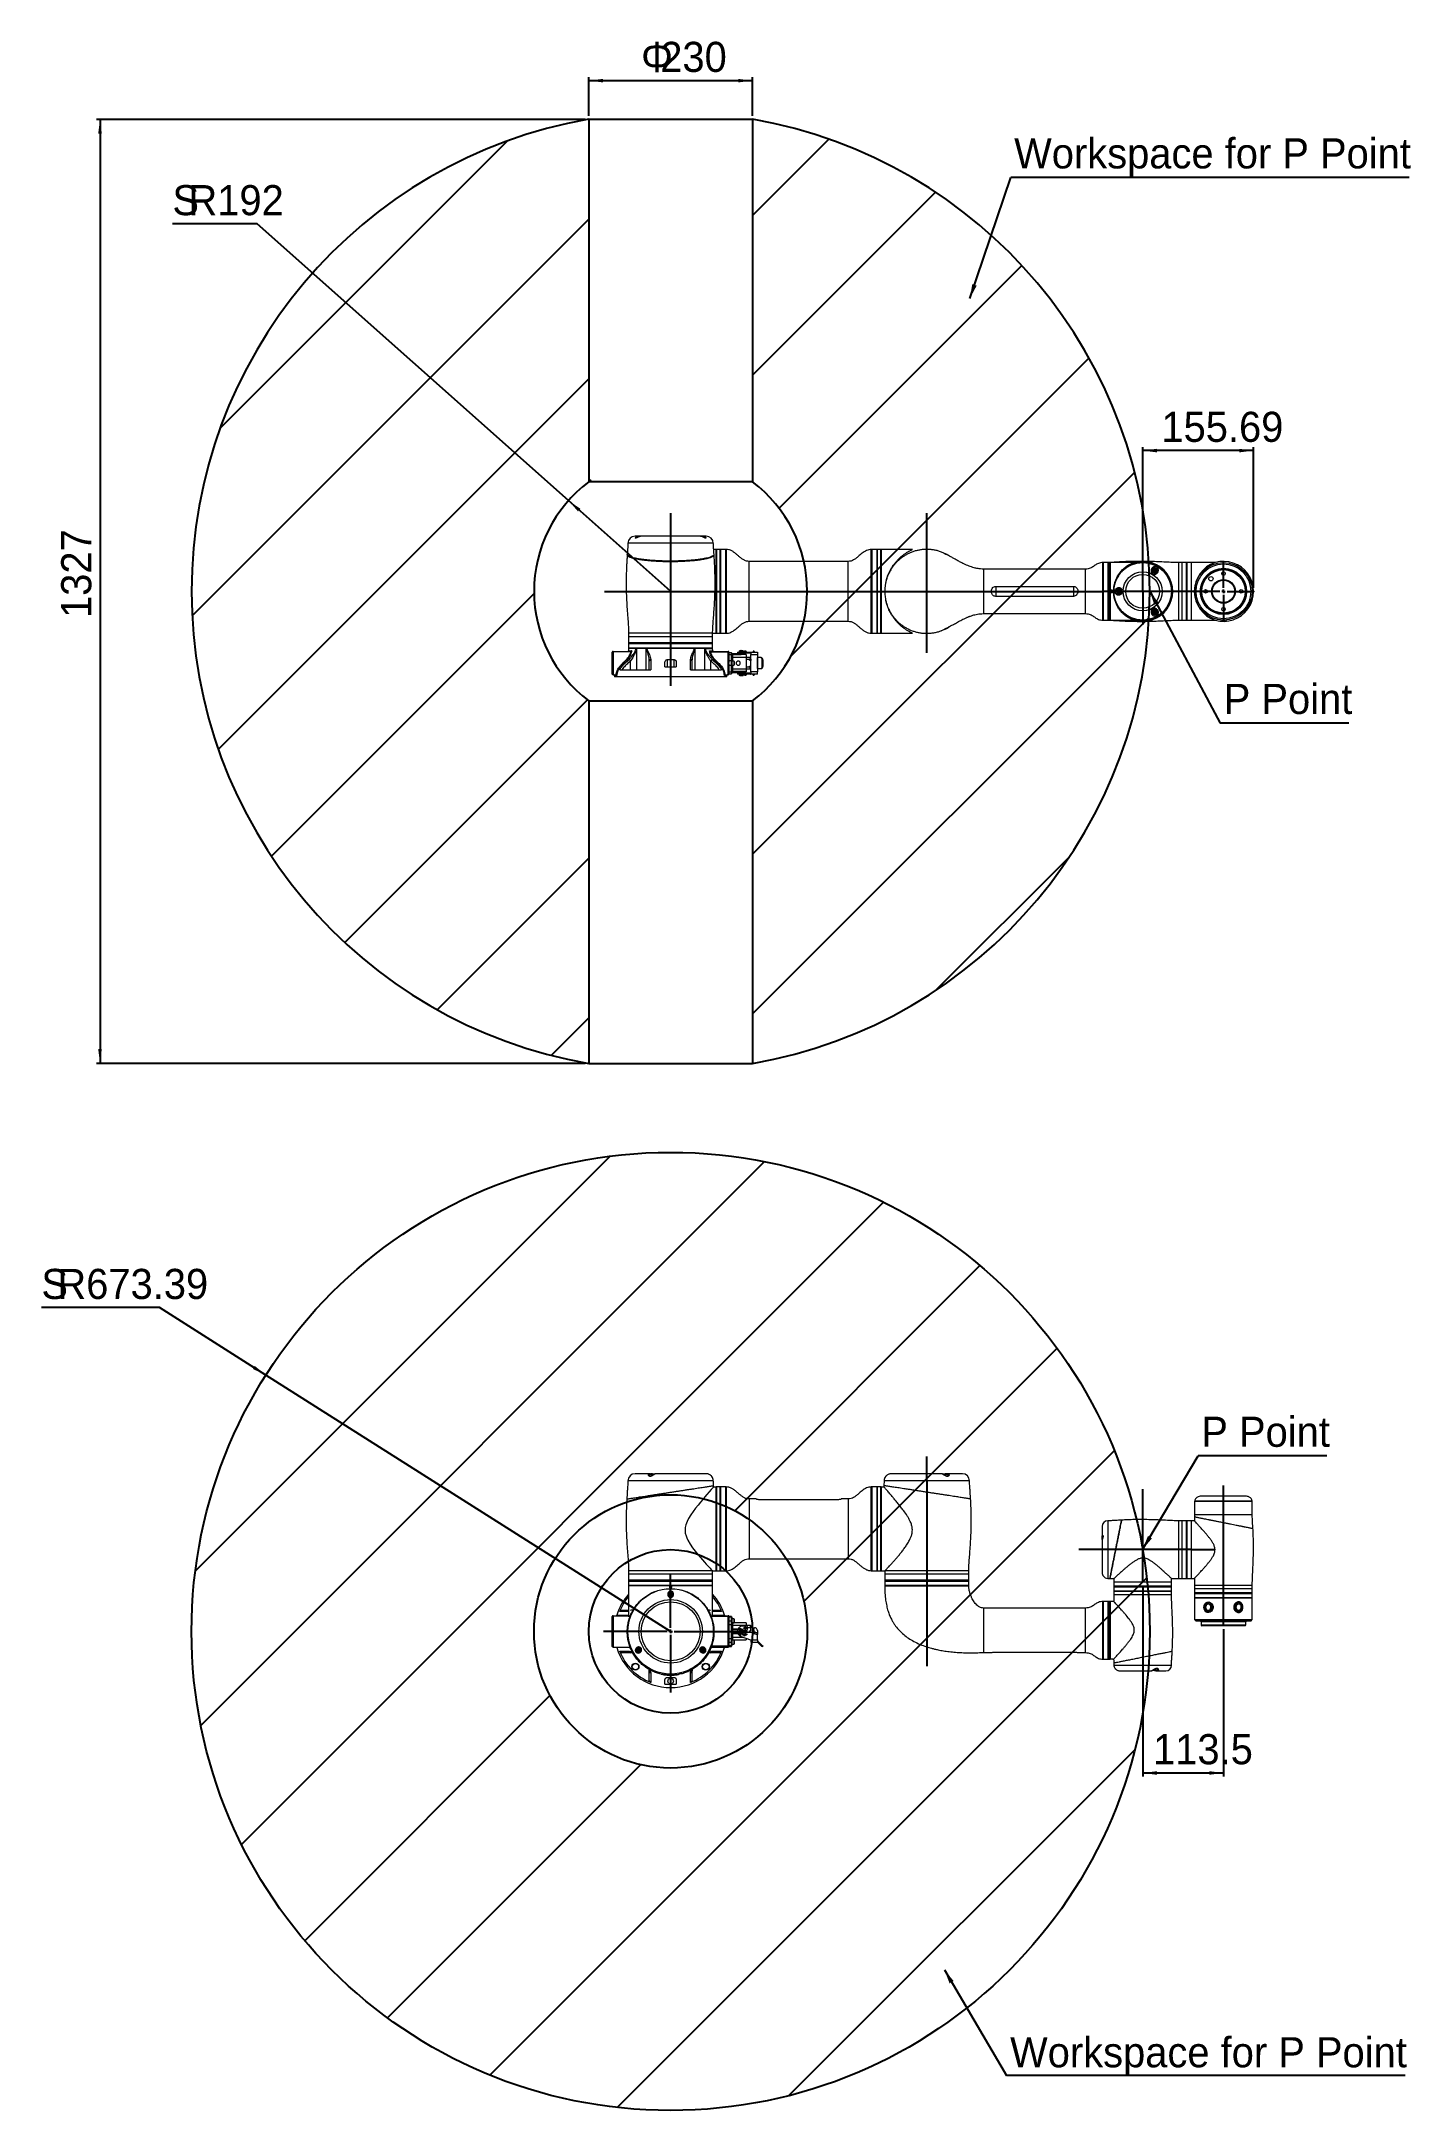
# Model space of a CAD drawing. Header units: millimetres. Extents: x 14 to 206, y 4 to 295.
import ezdxf

# ---------------------------------------------------------------- set-up
doc = ezdxf.new("R2010")
doc.units = ezdxf.units.MM
doc.header["$PDSIZE"] = -1
doc.layers.add('标注层', color=3, linetype='Continuous')
doc.styles.add('SLDTEXTSTYLE1', font='ARIAL.TTF', dxfattribs={"width": 0.5688})
doc.styles.add('SLDTEXTSTYLE2', font='ARIAL.TTF', dxfattribs={"width": 0.948})
doc.styles.add('SLDTEXTSTYLE3', font='ARIAL.TTF', dxfattribs={"width": 0.948, "bigfont": 'bigfont'})
doc.styles.get("Standard").update_dxf_attribs({"font": 'HYSWLONGFANGSONG.TTF'})
doc.dimstyles.new('SLDDIMSTYLE0', dxfattribs={"dimtxt": 4.10931, "dimasz": 2, "dimexe": 0, "dimexo": 0.0625, "dimgap": 1.027327, "dimtad": 2, "dimlfac": 10, "dimrnd": 1e-09, "dimzin": 12, "dimdsep": 46, "dimtxsty": 'SLDTEXTSTYLE1', "dimsah": 1, "dimcen": 0.09, "dimadec": 0, "dimazin": 3, "dimtfac": 1, "dimtofl": 0, "dimtmove": 0, "dimatfit": 3, "dimfxl": 0, "dimfrac": 2, "dimtolj": 1, "dimtzin": 12, "dimarcsym": 0})
doc.dimstyles.new('SLDDIMSTYLE1', dxfattribs={"dimtxt": 4.10931, "dimasz": 2, "dimexe": 0, "dimexo": 0.0625, "dimgap": 1.027327, "dimtad": 0, "dimtih": 1, "dimtoh": 1, "dimlfac": 10, "dimrnd": 1e-09, "dimzin": 12, "dimdsep": 46, "dimtxsty": 'SLDTEXTSTYLE1', "dimsah": 1, "dimcen": 0, "dimadec": 0, "dimazin": 3, "dimtfac": 1, "dimtofl": 0, "dimtmove": 0, "dimatfit": 3, "dimfxl": 0, "dimfrac": 2, "dimtolj": 1, "dimtzin": 12, "dimarcsym": 0})
doc.dimstyles.new('SLDDIMSTYLE2', dxfattribs={"dimtxt": 0.18, "dimasz": 2, "dimexe": 0, "dimexo": 0.0625, "dimgap": 0, "dimtad": 0, "dimtih": 1, "dimtoh": 1, "dimdec": 0, "dimrnd": 1e-09, "dimzin": 0, "dimdsep": 46, "dimtxsty": 'Standard', "dimsah": 1, "dimcen": 0.09, "dimadec": 0, "dimazin": 0, "dimtfac": 2, "dimtdec": 0, "dimtofl": 0, "dimtmove": 0, "dimatfit": 3, "dimfxl": 0, "dimfrac": 2, "dimtolj": 1, "dimtzin": 0, "dimarcsym": 0})

msp = doc.modelspace()

# ---------------------------------------------------------------- blocks, each defined once
blk = doc.blocks.new('_D')
at = {"layer": '标注层'}
for p, q in [((168.57, 221.16), (168.57, 238.31)), ((184.14, 237.81), (168.57, 237.81)), ((184.14, 218.53), (184.14, 238.31))]:
    blk.add_line(p, q, dxfattribs=at)
for points in [[(168.57, 237.81), (170.57, 237.56), (170.57, 238.06)], [(184.14, 237.81), (182.14, 238.06), (182.14, 237.56)]]:
    blk.add_solid(points, dxfattribs=at)
at = {"layer": '标注层', "insert": (171.2, 243.27), "char_height": 4.233, "attachment_point": 1, "style": 'SLDTEXTSTYLE2'}
blk.add_mtext('155.69', dxfattribs=at)
blk = doc.blocks.new('_D_1')
at = {"layer": '标注层'}
for p, q in [((90.22, 284.37), (21.52, 284.37)), ((22.02, 284.37), (22.02, 151.68)), ((90.22, 151.68), (21.52, 151.68))]:
    blk.add_line(p, q, dxfattribs=at)
for points in [[(22.02, 284.37), (21.77, 282.37), (22.27, 282.37)], [(22.02, 151.68), (22.27, 153.68), (21.77, 153.68)]]:
    blk.add_solid(points, dxfattribs=at)
at = {"layer": '标注层', "insert": (16.56, 214.28), "char_height": 4.233, "attachment_point": 1, "rotation": 90, "style": 'SLDTEXTSTYLE2'}
blk.add_mtext('1327', dxfattribs=at)
blk = doc.blocks.new('_D_2')
at = {"layer": '标注层'}
for p, q in [((44.1, 269.67), (32.2, 269.67)), ((87.87, 230.78), (44.1, 269.67)), ((102.22, 218.03), (87.87, 230.78))]:
    blk.add_line(p, q, dxfattribs=at)
blk.add_solid([(87.87, 230.78), (89.2, 229.26), (89.53, 229.64)], dxfattribs=at)
at = {"layer": '标注层', "attachment_point": 1, "style": 'SLDTEXTSTYLE2'}
for s, insert, char_height in [('S', (32.2, 275.13), 4.23), ('R192', (34.45, 275.13), 4.233)]:
    blk.add_mtext(s, dxfattribs=dict(at, insert=insert, char_height=char_height))
blk = doc.blocks.new('_D_3')
at = {"layer": '标注层'}
for p, q in [((90.72, 284.87), (90.72, 290.31)), ((90.72, 289.81), (113.72, 289.81)), ((113.72, 284.87), (113.72, 290.31))]:
    blk.add_line(p, q, dxfattribs=at)
for points in [[(90.72, 289.81), (92.72, 289.56), (92.72, 290.06)], [(113.72, 289.81), (111.72, 290.06), (111.72, 289.56)]]:
    blk.add_solid(points, dxfattribs=at)
at = {"layer": '标注层', "char_height": 4.233, "attachment_point": 1}
for s, insert, style in [('\\M+183B3', (98.07, 295.27), 'SLDTEXTSTYLE3'), ('230', (100.76, 295.27), 'SLDTEXTSTYLE2')]:
    blk.add_mtext(s, dxfattribs=dict(at, insert=insert, style=style))
blk = doc.blocks.new('SW_NOTE_0')
at = {"layer": '标注层', "color": 0}
blk.add_line((18.07, 0), (0, 0), dxfattribs=at)
at = {"layer": '标注层', "color": 0, "insert": (0.5, 5.55), "char_height": 4.233, "attachment_point": 1, "style": 'SLDTEXTSTYLE2'}
blk.add_mtext('P Point', dxfattribs=at)
blk = doc.blocks.new('SW_NOTE_1')
at = {"layer": '标注层', "color": 0}
blk.add_line((56.01, 0), (0, 0), dxfattribs=at)
at = {"layer": '标注层', "color": 0, "insert": (0.47, 5.52), "char_height": 4.2333, "attachment_point": 1, "style": 'SLDTEXTSTYLE2'}
blk.add_mtext('Workspace for P Point', dxfattribs=at)
blk = doc.blocks.new('SW_CENTERMARKSYMBOL_0')
at = {"layer": '标注层', "color": 0}
for p, q in [((0, 0.5), (0, 4.1)), ((-0.5, 0), (-16.94, 0)), ((0, 0), (-0.25, 0)), ((0, 0), (0, 0.25)), ((0, 0), (0, -0.25)), ((0, 0), (0.25, 0)), ((0.5, 0), (4.1, 0)), ((0, -0.5), (0, -4.1))]:
    blk.add_line(p, q, dxfattribs=at)
blk = doc.blocks.new('_D_4')
at = {"layer": '标注层'}
for p, q in [((168.57, 78.28), (168.57, 51.43)), ((179.92, 72.13), (179.92, 51.43)), ((168.57, 51.93), (179.92, 51.93))]:
    blk.add_line(p, q, dxfattribs=at)
for points in [[(168.57, 51.93), (170.57, 51.68), (170.57, 52.18)], [(179.92, 51.93), (177.92, 52.18), (177.92, 51.68)]]:
    blk.add_solid(points, dxfattribs=at)
at = {"layer": '标注层', "insert": (170.03, 57.39), "char_height": 4.233, "attachment_point": 1, "style": 'SLDTEXTSTYLE2'}
blk.add_mtext('113.5', dxfattribs=at)
blk = doc.blocks.new('_D_5')
at = {"layer": '标注层'}
for p, q in [((30.36, 117.34), (13.78, 117.34)), ((45.33, 107.86), (30.36, 117.34)), ((102.22, 71.83), (45.33, 107.86))]:
    blk.add_line(p, q, dxfattribs=at)
blk.add_solid([(45.33, 107.86), (43.78, 109.14), (43.51, 108.72)], dxfattribs=at)
at = {"layer": '标注层', "attachment_point": 1, "style": 'SLDTEXTSTYLE2'}
for s, insert, char_height in [('S', (13.78, 122.79), 4.23), ('R673.39', (16.03, 122.79), 4.233)]:
    blk.add_mtext(s, dxfattribs=dict(at, insert=insert, char_height=char_height))
blk = doc.blocks.new('SW_NOTE_2')
at = {"layer": '标注层', "color": 0}
blk.add_line((18.07, 0), (0, 0), dxfattribs=at)
at = {"layer": '标注层', "color": 0, "insert": (0.42, 5.49), "char_height": 4.233, "attachment_point": 1, "style": 'SLDTEXTSTYLE2'}
blk.add_mtext('P Point', dxfattribs=at)
blk = doc.blocks.new('SW_NOTE_3')
at = {"layer": '标注层', "color": 0}
blk.add_line((56.01, 0), (0, 0), dxfattribs=at)
at = {"layer": '标注层', "color": 0, "insert": (0.49, 5.39), "char_height": 4.2333, "attachment_point": 1, "style": 'SLDTEXTSTYLE2'}
blk.add_mtext('Workspace for P Point', dxfattribs=at)
blk = doc.blocks.new('SW_CENTERMARKSYMBOL_1')
at = {"layer": '标注层', "color": 0}
for p, q in [((0, 0.5), (0, 8.15)), ((-0.5, 0), (-9.44, 0)), ((0, 0), (-0.25, 0)), ((0, 0), (0, 0.25)), ((0, 0), (0, -0.25)), ((0, 0), (0.25, 0)), ((0.5, 0), (10.82, 0)), ((0, -0.5), (0, -8.58))]:
    blk.add_line(p, q, dxfattribs=at)

# ---------------------------------------------------------------- dimensions: what is measured, and where the dimension line sits
at = {"layer": '标注层'}
dim = msp.add_linear_dim(base=(113.7219, 289.8109), p1=(90.7219, 284.3749), p2=(113.7219, 284.3749), text='Φ<>', dimstyle='SLDDIMSTYLE0', dxfattribs=at)
dim.commit()
dim.dimension.update_dxf_attribs({"geometry": '_D_3', "text_midpoint": (102.2219, 289.8109), "dimtype": 160})
dim = msp.add_linear_dim(base=(22.02186, 151.67537), p1=(90.72186, 284.3749), p2=(90.72186, 151.67537), angle=90, dimstyle='SLDDIMSTYLE0', dxfattribs=at)
dim.commit()
dim.dimension.update_dxf_attribs({"geometry": '_D_1', "text_midpoint": (22.02186, 218.02513), "dimtype": 160})
for center, mpoint, picture, middle in [((102.2219, 218.0251), (87.8692, 230.7783), '_D_2', (37.3577, 272.8255)), ((102.2219, 71.8307), (45.3317, 107.8594), '_D_5', (21.279, 120.4933))]:
    dim = msp.add_radius_dim(center=center, mpoint=mpoint, text='S<>', dimstyle='SLDDIMSTYLE1', dxfattribs=at)
    dim.commit()
    dim.dimension.update_dxf_attribs({"geometry": picture, "text_midpoint": middle, "dimtype": 164})
for base, p1, p2, picture, middle in [((168.5716, 237.8109), (184.1403, 218.0251), (168.5716, 220.6591), '_D', (176.3559, 237.8109)), ((179.9216, 51.9307), (168.5716, 78.7819), (179.9216, 72.6319), '_D_4', (174.2466, 51.9307))]:
    dim = msp.add_linear_dim(base=base, p1=p1, p2=p2, dimstyle='SLDDIMSTYLE0', dxfattribs=at)
    dim.commit()
    dim.dimension.update_dxf_attribs({"geometry": picture, "text_midpoint": middle, "dimtype": 160})

# ---------------------------------------------------------------- hatches: boundary and pattern name
at = {"layer": '标注层'}
h = msp.add_hatch(dxfattribs=at)
h.set_pattern_fill('ANSI31', color=256, scale=5, style=0)
edge = h.paths.add_edge_path(flags=0)
edge.add_arc((102.2219, 218.0251), 19.2, 126.79533, 233.20467, ccw=False)
edge.add_line((90.7219, 233.4001), (90.7219, 284.3749))
edge.add_arc((102.2219, 218.0251), 67.339, 99.83304, 260.16696)
edge.add_line((90.7219, 151.6754), (90.7219, 202.6502))
h = msp.add_hatch(dxfattribs=at)
h.set_pattern_fill('ANSI31', color=256, scale=5, style=0)
edge = h.paths.add_edge_path(flags=0)
edge.add_line((113.7219, 202.6502), (113.7219, 151.6754))
edge.add_arc((102.2219, 218.0251), 67.339, 279.83304, 440.16696)
edge.add_line((113.7219, 284.3749), (113.7219, 233.4001))
edge.add_arc((102.2219, 218.0251), 19.2, -53.20467, 53.20467, ccw=False)
h = msp.add_hatch(dxfattribs=at)
h.set_pattern_fill('ANSI31', color=256, scale=5, style=0)
edge = h.paths.add_edge_path(flags=0)
edge.add_arc((102.2219, 71.8307), 67.3392, 0, 360)
edge = h.paths.add_edge_path(flags=0)
edge.add_arc((102.2219, 71.8307), 19.2, 0, 360)

# ---------------------------------------------------------------- linework, layer by layer
at = {"color": 8, "linetype": 'Continuous', "lineweight": 18}
for p, q in [((108.2219, 224.7751), (96.2219, 224.7751)), ((108.6719, 223.9251), (108.6719, 218.0251)), ((109.1719, 218.0251), (109.1719, 223.9251)), ((110.0233, 223.9244), (110.0233, 212.1259)), ((113.2719, 213.8251), (113.2719, 222.2251)), ((127.1719, 213.8251), (127.1719, 222.2251)), ((130.4204, 212.1259), (130.4204, 223.9244)), ((131.2719, 223.9251), (131.2719, 212.1251)), ((131.7719, 212.1251), (131.7719, 223.9251)), ((160.5216, 214.8951), (160.5216, 221.1551)), ((162.9705, 213.9757), (162.9705, 222.0746)), ((163.7716, 222.0751), (163.7716, 213.9751)), ((163.9716, 213.9751), (163.9716, 222.0751)), ((173.6216, 222.0751), (173.6216, 213.9751)), ((174.0716, 222.0751), (174.0716, 213.9751)), ((174.6716, 222.0751), (174.6716, 213.9751)), ((174.7716, 222.0751), (174.7716, 213.9751)), ((177.5449, 221.3044), (177.4148, 221.2263)), ((178.1838, 221.6883), (178.1419, 221.6632)), ((178.1863, 221.6898), (178.1838, 221.6883)), ((181.7012, 221.6632), (181.6569, 221.6898)), ((182.4283, 221.2263), (182.2983, 221.3044)), ((108.6719, 218.0251), (108.6719, 212.1251)), ((109.1719, 212.1251), (109.1719, 218.0251)), ((96.3013, 209.6726), (96.7505, 209.6726)), ((108.1219, 212.1251), (96.3219, 212.1251)), ((108.1219, 211.6551), (96.3219, 211.6551)), ((101.463, 210.8101), (96.3219, 210.8101)), ((108.1219, 210.8101), (101.463, 210.8101)), ((107.6932, 209.6726), (108.1424, 209.6726)), ((111.8618, 209.5451), (111.862, 209.5404)), ((112.2912, 209.5851), (112.0651, 209.5851)), ((110.9012, 209.2651), (110.9012, 209.2651)), ((110.9019, 208.7777), (110.9019, 208.2101)), ((110.9019, 207.6601), (110.9019, 207.0926)), ((111.1344, 207.6601), (111.1344, 208.2101)), ((112.8219, 208.4925), (113.3019, 208.4883)), ((113.3019, 207.3658), (112.8219, 207.3616)), ((113.5119, 207.2825), (113.5019, 207.2825)), ((113.5119, 207.2642), (113.5019, 207.2642)), ((94.6606, 206.1792), (94.3268, 206.1792)), ((110.1169, 206.1792), (109.7832, 206.1792)), ((102.2219, 92.9957), (96.2219, 92.9957)), ((108.2219, 92.9957), (102.2219, 92.9957)), ((108.6719, 92.1457), (108.6719, 80.3457)), ((109.1719, 80.3457), (109.1719, 92.1457)), ((110.0233, 92.1449), (110.0233, 80.3464)), ((113.2719, 90.4457), (113.2719, 82.0457)), ((127.1719, 90.4457), (127.1719, 82.0457)), ((130.4204, 80.3464), (130.4204, 92.1449)), ((131.2719, 92.1457), (131.2719, 80.3457)), ((131.7719, 80.3457), (131.7719, 92.1457)), ((144.2219, 92.9957), (132.2219, 92.9957)), ((175.8832, 90.1933), (183.96, 90.1933)), ((163.6716, 87.3819), (163.6716, 79.2819)), ((173.6216, 87.3819), (173.6216, 79.2819)), ((174.0716, 87.3819), (174.0716, 79.2819)), ((174.6716, 87.3819), (174.6716, 79.2819)), ((174.7716, 87.3819), (174.7716, 79.2819)), ((183.9716, 90.0819), (175.8716, 90.0819)), ((183.9716, 88.2319), (175.8716, 88.2319)), ((108.1219, 80.3457), (96.3219, 80.3457)), ((108.1219, 79.0307), (96.3219, 79.0307)), ((144.1219, 80.3457), (132.3219, 80.3457)), ((144.0729, 79.0307), (132.3219, 79.0307)), ((144.1219, 79.0307), (144.0729, 79.0307)), ((162.9705, 67.9325), (162.9705, 76.0314)), ((163.7716, 76.0319), (163.7716, 67.9319)), ((163.9716, 71.9819), (163.9716, 76.0319)), ((172.6216, 78.1819), (164.5216, 78.1819)), ((164.5216, 78.0819), (170.6586, 78.0819)), ((164.5216, 77.0319), (172.6216, 77.0319)), ((170.6586, 78.0819), (172.6216, 78.0819)), ((183.9716, 78.2819), (175.8716, 78.2819)), ((183.9716, 77.8319), (175.8716, 77.8319)), ((183.9716, 77.2319), (175.8716, 77.2319)), ((183.9716, 77.1319), (175.8716, 77.1319)), ((110.3219, 73.9307), (107.9165, 73.9307)), ((110.8219, 73.7637), (110.8219, 73.8307)), ((111.1344, 73.0557), (111.1344, 73.6057)), ((160.5216, 68.8519), (160.5216, 75.1119)), ((179.9216, 73.1819), (176.7716, 73.1819)), ((176.7716, 72.7319), (179.9216, 72.7319)), ((183.0716, 73.1819), (179.9216, 73.1819)), ((179.9216, 72.7319), (183.0716, 72.7319)), ((110.8219, 69.8307), (110.8219, 69.8977)), ((110.9012, 72.0861), (111.6653, 72.0861)), ((111.6234, 71.8307), (110.9012, 71.8307)), ((111.6726, 71.5753), (110.9012, 71.5753)), ((110.9019, 72.1604), (111.692, 72.1604)), ((111.7003, 71.5009), (110.9019, 71.5009)), ((112.5548, 70.9776), (110.9019, 70.9776)), ((111.1344, 70.0557), (111.1344, 70.6057)), ((112.6669, 71.8307), (112.4836, 71.8307)), ((112.5083, 71.3798), (112.5083, 71.4907)), ((112.8219, 71.8307), (112.7569, 71.8307)), ((113.0119, 72.4032), (113.4523, 72.3993)), ((113.4523, 71.7444), (113.4523, 71.6707)), ((163.9716, 67.9319), (163.9716, 71.9819)), ((164.5216, 67.0819), (172.6216, 67.0819))]:
    msp.add_line(p, q, dxfattribs=at)
at = {"color": 7, "linetype": 'Continuous', "lineweight": 18}
for p, q in [((97.7294, 225.7751), (97.2219, 225.7751)), ((98.078, 225.7751), (97.7294, 225.7751)), ((106.374, 225.7751), (98.071, 225.7751)), ((106.3769, 225.7744), (106.3595, 225.7732)), ((106.7116, 225.7751), (106.3828, 225.7751)), ((107.2219, 225.7751), (106.7116, 225.7751)), ((102.2219, 222.2858), (102.2219, 222.2364)), ((108.6219, 223.9251), (108.269, 223.9251)), ((108.6219, 212.1251), (108.6219, 223.9251)), ((109.1719, 223.9251), (108.6719, 223.9251)), ((109.9519, 223.9251), (109.2219, 223.9251)), ((109.2219, 223.9251), (109.2219, 212.5228)), ((109.9519, 223.9251), (109.9519, 212.5228)), ((109.9719, 223.7751), (109.9519, 223.7751)), ((109.9719, 212.1759), (109.9719, 223.8744)), ((127.1719, 222.2251), (113.2719, 222.2251)), ((130.4719, 223.8744), (130.4719, 218.0251)), ((130.4919, 223.7751), (130.4719, 223.7751)), ((131.2219, 223.9251), (130.4919, 223.9251)), ((130.4919, 223.9251), (130.4919, 212.5228)), ((131.2219, 223.9251), (131.2219, 212.5228)), ((131.7719, 223.9251), (131.2719, 223.9251)), ((136.1917, 223.9251), (131.8219, 223.9251)), ((131.8219, 223.9251), (131.8219, 212.1251)), ((160.5216, 221.1551), (146.2216, 221.1551)), ((163.0216, 222.0246), (163.0216, 218.0251)), ((163.0416, 221.9251), (163.0216, 221.9251)), ((163.7216, 222.0751), (163.0416, 222.0751)), ((163.0416, 220.0155), (163.0416, 222.0751)), ((163.7216, 220.0155), (163.7216, 222.0751)), ((163.9716, 222.0751), (163.7716, 222.0751)), ((167.3884, 222.0751), (164.0216, 222.0751)), ((164.0216, 222.0751), (164.0216, 218.2001)), ((164.7227, 222.1039), (164.7716, 222.12)), ((170.1216, 220.9985), (170.2466, 221.0707)), ((170.2466, 221.0707), (170.3716, 220.9985)), ((174.0716, 222.0751), (173.6216, 222.0751)), ((174.6716, 222.0751), (174.0716, 222.0751)), ((174.7716, 222.0751), (174.6716, 222.0751)), ((175.3716, 222.0751), (174.7716, 222.0751)), ((178.7443, 222.0751), (175.3716, 222.0751)), ((175.3716, 222.0751), (175.3716, 213.9751)), ((175.3716, 222.0751), (175.3716, 219.2767)), ((177.4148, 221.2263), (177.423, 221.2126)), ((177.4217, 221.2537), (178.1564, 221.6952)), ((178.1564, 221.6952), (178.1588, 221.6967)), ((178.1887, 221.6857), (178.1863, 221.6898)), ((181.6569, 221.6898), (181.6544, 221.6857)), ((181.6843, 221.6967), (182.4215, 221.2537)), ((182.4201, 221.2126), (182.4283, 221.2263)), ((147.9124, 218.7283), (158.8308, 218.7283)), ((147.9124, 218.7283), (147.9124, 217.322)), ((158.8308, 218.7283), (158.8308, 217.322)), ((163.0416, 213.9751), (163.0416, 220.0155)), ((163.7216, 213.9751), (163.7216, 220.0155)), ((164.2216, 218.2001), (164.0216, 218.2001)), ((164.0216, 218.2001), (164.0216, 217.8501)), ((165.0966, 218.0973), (165.2216, 218.1695)), ((165.2216, 218.1695), (165.3466, 218.0973)), ((170.1216, 220.8541), (170.1216, 220.9985)), ((170.2466, 220.782), (170.1216, 220.8541)), ((170.3716, 220.8541), (170.2466, 220.782)), ((170.3716, 220.9985), (170.3716, 220.8541)), ((175.3716, 219.2767), (175.3716, 213.9751)), ((130.4719, 218.0251), (130.4719, 212.1759)), ((158.8308, 217.322), (147.9124, 217.322)), ((163.0216, 218.0251), (163.0216, 214.0256)), ((164.0216, 217.8501), (164.0216, 213.9751)), ((164.0216, 217.8501), (164.2216, 217.8501)), ((165.0966, 217.953), (165.0966, 218.0973)), ((165.2216, 217.8808), (165.0966, 217.953)), ((165.3466, 217.953), (165.2216, 217.8808)), ((165.3466, 218.0973), (165.3466, 217.953)), ((170.1216, 215.1961), (170.2466, 215.2683)), ((170.2466, 215.2683), (170.3716, 215.1961)), ((109.2219, 212.5228), (109.2219, 212.1251)), ((109.9519, 212.5228), (109.9519, 212.1251)), ((113.2719, 213.8251), (127.1719, 213.8251)), ((130.4919, 212.5228), (130.4919, 212.1251)), ((131.2219, 212.5228), (131.2219, 212.1251)), ((146.2216, 214.8951), (160.5216, 214.8951)), ((163.0216, 214.1251), (163.0416, 214.1251)), ((163.0416, 213.9751), (163.7216, 213.9751)), ((163.7716, 213.9751), (163.9716, 213.9751)), ((164.0216, 213.9751), (167.3903, 213.9751)), ((164.6733, 213.9751), (164.7716, 213.9295)), ((170.1216, 215.0518), (170.1216, 215.1961)), ((170.2466, 214.9796), (170.1216, 215.0518)), ((170.3716, 215.0518), (170.2466, 214.9796)), ((170.3716, 215.1961), (170.3716, 215.0518)), ((173.6216, 213.9751), (174.0716, 213.9751)), ((174.0716, 213.9751), (174.6716, 213.9751)), ((174.6716, 213.9751), (174.7716, 213.9751)), ((174.7716, 213.9751), (175.3716, 213.9751)), ((175.3716, 213.9751), (178.7424, 213.9751)), ((179.4426, 214.0036), (179.4426, 213.9651)), ((180.4006, 213.9651), (179.4426, 213.9651)), ((179.6416, 213.9651), (179.6416, 213.9251)), ((180.1987, 213.9251), (179.6416, 213.9251)), ((180.1987, 213.9251), (180.1987, 213.9651)), ((180.4006, 213.9651), (180.4006, 214.0036)), ((94.0219, 206.3851), (94.0219, 209.4851)), ((94.1219, 209.5851), (94.1219, 206.2851)), ((94.1219, 209.5851), (96.6185, 209.5851)), ((96.3219, 210.0101), (96.2944, 209.6746)), ((96.3219, 212.1251), (96.3219, 211.6751)), ((96.3219, 211.6751), (96.3219, 211.6551)), ((96.3219, 211.6551), (96.3219, 210.8101)), ((96.3219, 210.8101), (96.3219, 210.7101)), ((96.3517, 210.7101), (96.3219, 210.6803)), ((101.463, 210.7101), (96.3219, 210.7101)), ((96.3219, 210.6803), (96.3219, 210.0401)), ((96.3219, 210.6803), (108.1219, 210.6803)), ((96.3219, 210.0401), (96.3519, 210.0101)), ((108.0606, 210.0401), (96.3219, 210.0401)), ((97.4144, 210.0101), (96.3219, 210.0101)), ((96.6432, 209.5878), (96.6185, 209.5851)), ((97.4144, 210.0101), (97.4144, 207.0101)), ((98.8016, 210.0101), (97.4144, 210.0101)), ((105.6422, 210.0101), (98.8016, 210.0101)), ((98.8016, 207.0101), (98.8016, 210.0101)), ((108.1219, 210.7101), (101.463, 210.7101)), ((105.6422, 210.0101), (105.6422, 207.0101)), ((107.0293, 210.0101), (105.6422, 210.0101)), ((107.0293, 210.0101), (108.1219, 210.0101)), ((107.0293, 207.0101), (107.0293, 210.0101)), ((107.8212, 209.4891), (107.8397, 209.5871)), ((107.8634, 209.4851), (107.8212, 209.4891)), ((107.8397, 209.5871), (107.8634, 209.5851)), ((107.8634, 209.4851), (107.8634, 209.5851)), ((107.8634, 209.5851), (110.3219, 209.5851)), ((110.3219, 209.4851), (107.8634, 209.4851)), ((108.1219, 210.0401), (108.0606, 210.0401)), ((108.0919, 210.0101), (108.1219, 210.0401)), ((108.1219, 210.6803), (108.092, 210.7101)), ((108.1219, 212.1251), (108.6219, 212.1251)), ((108.1219, 211.6751), (108.1219, 212.1251)), ((108.1219, 211.6551), (108.1219, 211.6751)), ((108.1219, 210.8101), (108.1219, 211.6551)), ((108.1219, 210.7101), (108.1219, 210.8101)), ((108.1219, 210.0401), (108.1219, 210.6803)), ((108.1521, 209.675), (108.1219, 210.0101)), ((108.6719, 212.1251), (109.1719, 212.1251)), ((109.2219, 212.1251), (109.9519, 212.1251)), ((109.9519, 212.2751), (109.9719, 212.2751)), ((110.3219, 209.4851), (110.3219, 209.5851)), ((110.3219, 206.2851), (110.3219, 209.4851)), ((110.3219, 209.4851), (110.4219, 209.4851)), ((110.4219, 209.4851), (110.4219, 208.0451)), ((110.4219, 209.4451), (110.7819, 209.4451)), ((110.7819, 209.1451), (110.7819, 209.4451)), ((111.6119, 209.4855), (111.6119, 209.3648)), ((111.8505, 209.514), (111.9006, 209.6285)), ((111.9415, 209.4851), (111.9858, 209.5863)), ((112.0088, 209.5898), (111.9959, 209.5863)), ((112.0635, 209.5901), (112.0087, 209.5901)), ((112.0219, 209.5001), (112.0219, 209.4851)), ((112.0284, 209.7151), (112.105, 209.7151)), ((112.105, 209.6151), (112.0284, 209.6151)), ((112.105, 209.7151), (112.105, 209.6151)), ((112.1461, 209.7151), (112.105, 209.7151)), ((112.1461, 209.6151), (112.105, 209.6151)), ((112.1128, 209.4851), (112.1128, 209.3651)), ((112.1128, 209.4851), (113.4551, 209.4851)), ((112.1461, 209.7151), (112.1461, 209.6151)), ((112.1461, 209.6851), (112.3919, 209.6851)), ((112.3777, 209.5901), (112.3119, 209.5901)), ((112.3119, 209.5001), (112.3777, 209.5001)), ((112.3219, 209.4851), (112.3219, 209.5001)), ((112.5777, 209.5901), (112.3777, 209.5901)), ((112.3777, 209.5001), (112.5777, 209.5001)), ((112.4119, 209.6651), (112.4056, 209.6648)), ((112.4119, 209.5901), (112.4119, 209.6654)), ((112.7119, 209.5901), (112.5777, 209.5901)), ((112.5777, 209.5001), (112.7119, 209.5001)), ((112.5987, 209.5901), (112.6257, 209.6359)), ((112.6176, 209.5001), (112.6114, 209.4851)), ((112.6638, 209.5901), (112.6769, 209.5985)), ((112.6769, 209.5985), (112.6646, 209.5901)), ((112.8123, 209.4851), (112.7766, 209.5718)), ((112.798, 209.6359), (112.8724, 209.5098)), ((113.4551, 209.4851), (113.5119, 209.4845)), ((113.4551, 209.4851), (114.4119, 209.4851)), ((113.9377, 209.6151), (113.8114, 209.6151)), ((113.8119, 209.6154), (113.8119, 209.4851)), ((113.8685, 209.5747), (113.8725, 209.567)), ((113.8685, 209.5392), (113.8685, 209.5747)), ((113.8725, 209.5222), (113.8725, 209.567)), ((113.8725, 209.4851), (113.8725, 209.5222)), ((113.8725, 209.5222), (113.9925, 209.5222)), ((113.9319, 209.6153), (113.9319, 209.6151)), ((113.9925, 209.5222), (113.9925, 209.5687)), ((113.9925, 209.538), (114.0067, 209.5222)), ((113.9925, 209.5222), (113.9925, 209.4851)), ((114.0067, 209.5222), (114.0067, 209.4851)), ((130.4719, 212.2751), (130.4919, 212.2751)), ((130.4919, 212.1251), (131.2219, 212.1251)), ((131.2719, 212.1251), (131.7719, 212.1251)), ((131.8219, 212.1251), (136.1835, 212.1251)), ((95.0611, 207.0101), (99.4232, 207.0101)), ((96.5996, 208.2769), (96.3923, 208.4695)), ((96.5996, 207.0101), (96.5996, 208.2769)), ((101.4219, 207.4101), (103.0219, 207.4101)), ((101.7439, 208.4306), (102.6998, 208.4306)), ((101.7439, 208.4306), (101.7439, 207.4101)), ((102.6998, 207.4101), (102.6998, 208.4306)), ((105.0205, 207.0101), (109.3826, 207.0101)), ((107.8441, 208.2769), (108.0515, 208.4695)), ((107.8441, 208.2769), (107.8441, 207.0101)), ((110.4219, 209.1451), (110.7819, 209.1451)), ((110.7819, 208.2401), (110.4219, 208.2401)), ((110.4219, 207.8251), (110.4219, 208.0451)), ((110.4219, 207.8251), (110.4219, 206.3851)), ((110.4219, 207.6301), (110.7819, 207.6301)), ((110.4219, 206.7251), (110.7819, 206.7251)), ((110.7819, 209.3351), (110.8219, 209.3351)), ((110.7819, 209.3265), (110.8219, 209.3265)), ((110.7819, 208.2401), (110.7819, 209.1451)), ((110.7819, 209.0765), (110.8219, 209.0765)), ((110.7819, 207.6301), (110.7819, 208.2401)), ((110.8219, 208.1851), (110.7819, 208.1851)), ((110.7819, 207.6851), (110.8219, 207.6851)), ((110.7819, 206.7251), (110.7819, 207.6301)), ((110.7819, 206.7938), (110.8219, 206.7938)), ((110.7819, 206.4251), (110.7819, 206.7251)), ((110.7819, 206.5438), (110.8219, 206.5438)), ((110.7819, 206.5351), (110.8219, 206.5351)), ((110.8219, 209.3265), (110.8219, 209.3351)), ((110.8219, 209.3351), (110.8219, 209.3351)), ((110.8219, 209.0765), (110.8219, 209.3265)), ((110.8219, 208.1851), (110.8219, 209.0765)), ((110.8219, 207.6851), (110.8219, 208.1851)), ((110.8219, 206.7938), (110.8219, 207.6851)), ((110.8219, 206.5438), (110.8219, 206.7938)), ((110.8219, 206.5351), (110.8219, 206.5438)), ((110.8715, 209.2892), (110.8715, 209.2914)), ((110.8715, 209.2914), (110.8715, 209.2914)), ((110.8719, 209.2826), (110.8715, 209.2892)), ((110.8715, 206.5811), (110.8719, 206.5877)), ((110.8715, 206.5789), (110.8715, 206.5811)), ((110.8719, 209.2179), (110.9019, 209.2179)), ((110.9019, 209.1623), (110.8719, 209.1623)), ((110.8719, 208.1601), (110.8719, 209.0515)), ((110.9019, 208.7777), (110.8719, 208.7777)), ((111.1344, 208.2101), (110.8719, 208.2101)), ((110.8719, 206.8188), (110.8719, 207.7101)), ((110.8719, 207.6601), (111.1344, 207.6601)), ((110.8719, 207.0926), (110.9019, 207.0926)), ((110.8719, 206.708), (110.9019, 206.708)), ((110.9019, 206.6524), (110.8719, 206.6524)), ((112.0219, 209.2651), (110.9012, 209.2651)), ((112.1219, 209.2629), (110.9012, 209.2629)), ((112.1219, 206.6074), (110.9012, 206.6074)), ((110.9012, 206.6074), (110.9012, 206.6051)), ((110.9012, 206.6051), (112.0219, 206.6051)), ((110.9019, 209.2567), (110.9019, 209.2179)), ((110.9019, 209.2179), (110.9019, 209.1623)), ((110.9019, 209.2179), (112.1219, 209.2179)), ((110.9019, 209.1623), (112.1219, 209.1623)), ((110.9019, 209.1323), (110.9019, 209.1277)), ((112.1219, 209.1323), (110.9019, 209.1323)), ((110.9019, 209.1277), (110.9019, 208.7777)), ((112.8219, 209.1277), (110.9019, 209.1277)), ((110.9019, 208.7777), (112.8219, 208.7777)), ((110.9019, 207.0926), (110.9019, 206.7426)), ((112.8219, 207.0926), (110.9019, 207.0926)), ((112.8219, 206.7426), (110.9019, 206.7426)), ((110.9019, 206.7426), (110.9019, 206.738)), ((110.9019, 206.738), (112.1219, 206.738)), ((110.9019, 206.708), (110.9019, 206.738)), ((110.9019, 206.708), (110.9019, 206.6524)), ((112.1219, 206.708), (110.9019, 206.708)), ((110.9019, 206.6524), (110.9019, 206.6136)), ((110.9019, 206.6524), (112.1219, 206.6524)), ((111.1719, 208.1726), (111.1719, 207.6976)), ((112.0219, 209.3651), (112.0219, 209.2651)), ((112.0219, 206.6051), (112.0219, 206.5051)), ((112.1128, 209.3651), (113.4551, 209.3651)), ((112.1219, 209.2179), (112.1219, 209.2629)), ((112.1219, 209.2179), (112.1219, 209.1623)), ((112.1219, 209.1623), (112.1219, 209.1323)), ((112.1219, 206.708), (112.1219, 206.738)), ((112.1219, 206.708), (112.1219, 206.6524)), ((112.1219, 206.6074), (112.1219, 206.6524)), ((112.3219, 209.2651), (112.3219, 209.3651)), ((112.3769, 209.2651), (112.3219, 209.2651)), ((112.3219, 206.5051), (112.3219, 206.6051)), ((112.3219, 206.6051), (112.3769, 206.6051)), ((112.4219, 206.6501), (112.4164, 206.6503)), ((112.8219, 209.1351), (112.4519, 209.1351)), ((112.8219, 206.7351), (112.4519, 206.7351)), ((112.8219, 209.1351), (112.8219, 209.1277)), ((112.8219, 209.1277), (112.8219, 208.7777)), ((112.8219, 208.7777), (112.8219, 207.0926)), ((113.4523, 208.737), (112.8219, 208.7425)), ((112.8219, 207.1116), (113.4523, 207.1171)), ((112.8219, 207.0926), (112.8219, 206.7426)), ((112.8219, 206.7426), (112.8219, 206.7351)), ((113.3019, 208.5156), (113.3019, 208.4883)), ((113.3019, 208.3346), (113.3019, 208.4883)), ((113.3019, 208.3346), (113.4523, 208.3338)), ((113.3019, 207.5195), (113.4523, 207.5203)), ((113.3019, 207.3658), (113.3019, 207.5195)), ((113.3019, 207.3658), (113.3019, 207.3385)), ((113.4523, 208.3338), (113.4523, 207.5203)), ((113.4551, 209.3651), (113.5119, 209.3641)), ((113.5017, 208.487), (113.5019, 208.487)), ((113.5017, 207.3671), (113.5019, 207.3671)), ((113.5119, 208.6132), (113.5019, 208.6132)), ((113.5119, 208.5916), (113.5019, 208.5916)), ((113.5019, 208.5493), (113.5119, 208.5493)), ((113.5019, 208.485), (113.5019, 208.487)), ((113.5019, 208.485), (113.5019, 208.303)), ((113.5119, 208.477), (113.5019, 208.477)), ((113.5119, 208.4253), (113.5019, 208.4253)), ((113.5119, 208.3526), (113.5019, 208.3526)), ((113.5119, 208.3464), (113.5019, 208.3464)), ((113.5019, 207.5511), (113.5019, 208.303)), ((113.5019, 207.3691), (113.5019, 207.5511)), ((113.5119, 207.5046), (113.5019, 207.5046)), ((113.5119, 207.4303), (113.5019, 207.4303)), ((113.5019, 207.3671), (113.5019, 207.3691)), ((113.5119, 207.3526), (113.5019, 207.3526)), ((113.5119, 207.3464), (113.5019, 207.3464)), ((113.5119, 207.3311), (113.5019, 207.3311)), ((113.5119, 207.2936), (113.5019, 207.2936)), ((113.5019, 207.227), (113.5119, 207.227)), ((113.5119, 206.7051), (113.5119, 209.1651)), ((113.5119, 209.1651), (114.4119, 209.1651)), ((114.4119, 206.7051), (113.5119, 206.7051)), ((114.4119, 209.1651), (114.4119, 208.7101)), ((114.4459, 208.7101), (114.4119, 208.7101)), ((114.4119, 207.1601), (114.4119, 208.7101)), ((114.4459, 207.1601), (114.4119, 207.1601)), ((114.4119, 207.1601), (114.4119, 206.7051)), ((114.4459, 208.7101), (114.4459, 207.1601)), ((114.8673, 208.7101), (114.4459, 208.7101)), ((114.4459, 207.1601), (114.8673, 207.1601)), ((114.9522, 208.7101), (114.8673, 208.7101)), ((114.8673, 207.1601), (114.9522, 207.1601)), ((115.0936, 208.3901), (115.1785, 208.3901)), ((115.0936, 207.4801), (115.0936, 208.3901)), ((115.0936, 207.4801), (115.1785, 207.4801)), ((115.1785, 208.3901), (115.1785, 207.4801)), ((94.1219, 206.2851), (94.5356, 206.2851)), ((94.3371, 206.1792), (94.3219, 206.0101)), ((110.1219, 206.0101), (94.3219, 206.0101)), ((94.5356, 206.2851), (94.5725, 206.2787)), ((109.8712, 206.2787), (109.9081, 206.2851)), ((109.9081, 206.2851), (110.3219, 206.2851)), ((110.1219, 206.0101), (110.108, 206.1793)), ((110.4219, 206.4251), (110.7819, 206.4251)), ((111.6119, 206.5054), (111.6119, 206.3848)), ((111.9006, 206.2417), (111.8505, 206.3563)), ((111.9415, 206.3851), (111.9858, 206.284)), ((111.9959, 206.284), (112.0088, 206.2805)), ((112.0087, 206.2801), (112.0635, 206.2801)), ((112.0219, 206.3851), (112.0219, 206.3701)), ((112.0284, 206.2551), (112.105, 206.2551)), ((112.105, 206.1551), (112.0284, 206.1551)), ((112.0807, 206.2851), (112.2912, 206.2851)), ((112.1, 206.3051), (112.2716, 206.3051)), ((112.1461, 206.2551), (112.105, 206.2551)), ((112.105, 206.2551), (112.105, 206.1551)), ((112.1461, 206.1551), (112.105, 206.1551)), ((112.1128, 206.3851), (112.1128, 206.5051)), ((113.4551, 206.5051), (112.1128, 206.5051)), ((113.4551, 206.3851), (112.1128, 206.3851)), ((112.1461, 206.2551), (112.1461, 206.1551)), ((112.1461, 206.1851), (112.3919, 206.1851)), ((112.3777, 206.3701), (112.3119, 206.3701)), ((112.3119, 206.2801), (112.3777, 206.2801)), ((112.3219, 206.3701), (112.3219, 206.3851)), ((112.5777, 206.3701), (112.3777, 206.3701)), ((112.3777, 206.2801), (112.5777, 206.2801)), ((112.4119, 206.2051), (112.4056, 206.2055)), ((112.4067, 206.2055), (112.4119, 206.2051)), ((112.4119, 206.2049), (112.4119, 206.2801)), ((112.7119, 206.3701), (112.5777, 206.3701)), ((112.5777, 206.2801), (112.7119, 206.2801)), ((112.6257, 206.2344), (112.5987, 206.2801)), ((112.6181, 206.3701), (112.6096, 206.3895)), ((112.7766, 206.2984), (112.8123, 206.3851)), ((112.8724, 206.3605), (112.798, 206.2344)), ((113.5119, 206.5061), (113.4551, 206.5051)), ((113.4551, 206.3851), (113.5119, 206.3858)), ((114.4119, 206.3851), (113.4551, 206.3851)), ((113.8116, 206.2551), (113.9376, 206.2551)), ((113.8119, 206.3851), (113.8119, 206.2515)), ((113.8685, 206.3651), (113.8685, 206.3851)), ((113.8725, 206.3033), (113.8685, 206.2956)), ((113.8725, 206.3481), (113.8725, 206.3851)), ((113.8725, 206.3033), (113.8725, 206.3481)), ((113.9925, 206.3481), (113.8725, 206.3481)), ((113.9319, 206.2551), (113.9319, 206.255)), ((113.9925, 206.3851), (113.9925, 206.3481)), ((113.9925, 206.3016), (113.9925, 206.3481)), ((114.0067, 206.3481), (113.9925, 206.3323)), ((114.0067, 206.3851), (114.0067, 206.3481)), ((99.3458, 93.9957), (97.2219, 93.9957)), ((99.9048, 93.9461), (99.873, 93.9451)), ((107.2024, 93.9957), (100.1148, 93.9957)), ((107.9181, 93.7054), (107.8754, 93.7447)), ((132.5228, 93.7045), (132.4858, 93.6692)), ((132.5235, 93.7034), (132.5683, 93.7447)), ((140.3327, 93.9957), (133.2412, 93.9957)), ((140.3291, 93.9928), (140.3274, 93.9926)), ((140.4722, 93.9513), (140.4234, 93.9614)), ((140.5229, 93.946), (140.4668, 93.9519)), ((140.5421, 93.9455), (140.491, 93.9493)), ((143.2219, 93.9957), (141.0924, 93.9957)), ((108.2692, 92.1427), (108.2562, 92.3237)), ((108.2991, 92.1457), (108.266, 92.1457)), ((108.4719, 92.1431), (108.6219, 92.1431)), ((108.6219, 80.3457), (108.6219, 92.1431)), ((109.1719, 92.1457), (108.6719, 92.1457)), ((109.9519, 92.1457), (109.2219, 92.1457)), ((109.2219, 92.1457), (109.2219, 80.3457)), ((109.9519, 92.1457), (109.9519, 80.3457)), ((109.9719, 91.9957), (109.9519, 91.9957)), ((109.9719, 80.3964), (109.9719, 92.095)), ((114.2552, 90.4457), (113.2719, 90.4457)), ((114.8836, 90.3657), (125.5602, 90.3657)), ((127.1719, 90.4457), (126.1885, 90.4457)), ((130.4719, 92.095), (130.4719, 80.3964)), ((130.4919, 91.9957), (130.4719, 91.9957)), ((131.2219, 92.1457), (130.4919, 92.1457)), ((130.4919, 92.1457), (130.4919, 80.3457)), ((131.2219, 92.1457), (131.2219, 80.3457)), ((131.7719, 92.1457), (131.2719, 92.1457)), ((131.8219, 92.1431), (131.8219, 80.3457)), ((131.8219, 92.1431), (131.9719, 92.1431)), ((132.1777, 92.1457), (132.1446, 92.1457)), ((132.1873, 92.3237), (132.1745, 92.1427)), ((183.0543, 90.833), (176.7889, 90.833)), ((182.5716, 90.8411), (177.2716, 90.8411)), ((174.0716, 87.3819), (173.6216, 87.3819)), ((174.6716, 87.3819), (174.0716, 87.3819)), ((174.7716, 87.3819), (174.6716, 87.3819)), ((175.3716, 87.3819), (174.7716, 87.3819)), ((175.8459, 87.3819), (175.3716, 87.3819)), ((175.3716, 87.3819), (175.3716, 79.2819)), ((175.3716, 87.3819), (175.3716, 79.4801)), ((175.8716, 88.2319), (175.8625, 87.9431)), ((175.8716, 90.0819), (175.8716, 88.2319)), ((175.9216, 90.1319), (183.9216, 90.1319)), ((183.9716, 88.2319), (183.9716, 90.0819)), ((162.8716, 86.5819), (162.8716, 85.1702)), ((162.8716, 84.7334), (162.8716, 80.0918)), ((113.2719, 82.0457), (127.1719, 82.0457)), ((96.3219, 80.3457), (96.3219, 79.8957)), ((102.2219, 79.8957), (96.3219, 79.8957)), ((96.3219, 79.8757), (96.3219, 79.0307)), ((108.1219, 79.8757), (96.3219, 79.8757)), ((96.3219, 79.0307), (96.3219, 78.9307)), ((96.3517, 78.9307), (96.3219, 78.9009)), ((108.1219, 78.9307), (96.3219, 78.9307)), ((96.3219, 78.9009), (96.3219, 78.2607)), ((96.3219, 78.9009), (108.1219, 78.9009)), ((108.1219, 79.8957), (102.2219, 79.8957)), ((108.1219, 78.9009), (108.092, 78.9307)), ((108.1219, 80.3457), (108.6219, 80.3457)), ((108.1219, 79.8957), (108.1219, 80.3457)), ((108.1219, 79.0307), (108.1219, 79.8757)), ((108.1219, 78.9307), (108.1219, 79.0307)), ((108.1219, 78.2607), (108.1219, 78.9009)), ((108.6719, 80.3457), (109.1719, 80.3457)), ((109.2219, 80.3457), (109.9519, 80.3457)), ((109.9519, 80.4957), (109.9719, 80.4957)), ((130.4719, 80.4957), (130.4919, 80.4957)), ((130.4919, 80.3457), (131.2219, 80.3457)), ((131.2719, 80.3457), (131.7719, 80.3457)), ((131.8219, 80.3457), (132.3219, 80.3457)), ((132.3219, 80.3457), (132.3219, 79.8957)), ((144.1219, 79.8957), (132.3219, 79.8957)), ((132.3219, 79.8757), (132.3219, 79.0307)), ((137.3796, 79.8757), (132.3219, 79.8757)), ((132.3219, 79.0307), (132.3219, 78.9307)), ((132.3517, 78.9307), (132.3219, 78.9009)), ((144.0729, 78.9307), (132.3219, 78.9307)), ((132.3219, 78.9009), (132.3219, 78.2607)), ((132.3219, 78.9009), (137.3736, 78.9009)), ((137.3736, 78.9009), (144.1219, 78.9009)), ((144.1219, 79.8757), (137.3796, 79.8757)), ((144.1219, 78.9307), (144.0729, 78.9307)), ((144.1219, 78.9009), (144.092, 78.9307)), ((144.1219, 79.8957), (144.1219, 80.3457)), ((144.1219, 79.0307), (144.1219, 79.8757)), ((144.1219, 78.9307), (144.1219, 79.0307)), ((144.1219, 78.2607), (144.1219, 78.9009)), ((163.6716, 79.2819), (163.9627, 79.2735)), ((164.5216, 79.2563), (164.5216, 78.7819)), ((164.5216, 78.7819), (164.5216, 78.1819)), ((164.5216, 78.7819), (172.6216, 78.7819)), ((172.6216, 78.7819), (172.6216, 79.2616)), ((172.6216, 78.1819), (172.6216, 78.7819)), ((173.6216, 79.2819), (174.0716, 79.2819)), ((174.0716, 79.2819), (174.6716, 79.2819)), ((174.6716, 79.2819), (174.7716, 79.2819)), ((174.7716, 79.2819), (175.3716, 79.2819)), ((175.3716, 79.4801), (175.3716, 79.2819)), ((175.3716, 79.2819), (175.8512, 79.2819)), ((96.3219, 78.2607), (96.3519, 78.2307)), ((101.3736, 78.2607), (96.3219, 78.2607)), ((96.3219, 78.2307), (96.3219, 73.8608)), ((102.0469, 78.2307), (96.3219, 78.2307)), ((108.1219, 78.2607), (101.3736, 78.2607)), ((102.3969, 78.2307), (102.0469, 78.2307)), ((102.0469, 78.2307), (102.0469, 78.0807)), ((102.0775, 77.0307), (102.1497, 77.1557)), ((102.1497, 76.9057), (102.0775, 77.0307)), ((102.1497, 77.1557), (102.294, 77.1557)), ((102.294, 76.9057), (102.1497, 76.9057)), ((102.294, 77.1557), (102.3662, 77.0307)), ((102.3662, 77.0307), (102.294, 76.9057)), ((102.3572, 77.3096), (102.3862, 77.293)), ((102.3969, 78.0807), (102.3969, 78.2307)), ((108.1219, 78.2307), (102.3969, 78.2307)), ((108.0919, 78.2307), (108.1219, 78.2607)), ((108.1219, 73.8691), (108.1219, 78.2307)), ((132.3219, 78.2607), (132.3519, 78.2307)), ((144.1219, 78.2607), (132.3219, 78.2607)), ((144.0919, 78.2307), (132.3519, 78.2307)), ((144.0919, 78.2307), (144.1219, 78.2607)), ((163.0216, 75.9814), (163.0216, 67.9824)), ((163.0416, 75.8819), (163.0216, 75.8819)), ((163.7216, 76.0319), (163.0416, 76.0319)), ((163.0416, 68.4548), (163.0416, 76.0319)), ((163.7216, 68.4548), (163.7216, 76.0319)), ((163.9716, 76.0319), (163.7716, 76.0319)), ((164.5012, 76.0319), (164.0216, 76.0319)), ((164.0216, 76.0319), (164.0216, 67.9357)), ((164.5216, 78.1819), (164.5216, 78.0819)), ((164.5216, 78.0819), (164.5216, 77.5119)), ((164.5216, 77.5119), (171.9301, 77.5119)), ((164.5216, 77.4819), (164.5216, 77.0319)), ((164.5216, 77.4819), (172.6216, 77.4819)), ((171.9301, 77.5119), (172.6216, 77.5119)), ((172.6216, 78.0819), (172.6216, 78.1819)), ((172.6216, 77.5119), (172.6216, 78.0819)), ((172.6216, 77.0319), (172.6216, 77.4819)), ((175.8716, 78.2819), (175.8716, 77.8319)), ((175.8716, 77.8319), (175.8716, 77.2319)), ((175.8716, 77.2319), (175.8716, 77.1319)), ((175.8716, 77.1319), (175.8716, 76.5319)), ((175.8716, 76.5319), (175.8716, 73.4819)), ((175.8716, 76.5319), (179.9216, 76.5319)), ((176.0698, 76.5319), (175.8716, 76.5319)), ((183.9716, 76.5319), (176.0698, 76.5319)), ((177.8701, 75.6819), (177.8005, 75.6819)), ((179.9216, 76.5319), (183.9716, 76.5319)), ((182.0426, 75.6819), (181.9731, 75.6819)), ((183.9716, 77.8319), (183.9716, 78.2819)), ((183.9716, 77.2319), (183.9716, 77.8319)), ((183.9716, 77.1319), (183.9716, 77.2319)), ((183.9716, 76.5319), (183.9716, 77.1319)), ((183.9716, 73.4819), (183.9716, 76.5319)), ((94.0219, 69.7307), (94.0219, 73.9307)), ((94.1219, 74.0307), (94.1219, 69.6307)), ((94.1219, 74.0307), (96.5719, 74.0307)), ((107.8634, 74.0307), (110.3219, 74.0307)), ((110.3219, 74.0307), (110.3219, 73.9307)), ((110.3219, 69.7307), (110.3219, 73.9307)), ((110.4219, 73.9307), (110.3219, 73.9307)), ((110.7819, 73.9407), (110.4219, 73.9407)), ((110.4219, 73.9307), (110.4219, 73.9407)), ((110.4219, 73.9307), (110.4219, 69.7307)), ((110.4219, 73.859), (110.7819, 73.859)), ((110.4219, 73.3365), (110.7819, 73.3365)), ((110.4219, 72.8168), (110.7819, 72.8168)), ((110.7819, 73.859), (110.7819, 73.9407)), ((110.7819, 73.3365), (110.7819, 73.859)), ((110.8219, 73.8307), (110.7819, 73.8307)), ((110.7819, 73.7637), (110.8219, 73.7637)), ((110.7819, 72.8168), (110.7819, 73.3365)), ((110.7819, 73.2491), (110.8219, 73.2491)), ((110.7819, 72.8204), (110.8219, 72.8204)), ((110.7819, 70.8445), (110.7819, 72.8168)), ((110.8219, 73.2491), (110.8219, 73.7637)), ((110.8219, 72.8204), (110.8219, 73.2491)), ((110.8219, 71.8306), (110.8219, 72.8204)), ((110.8719, 73.7204), (110.8719, 73.7576)), ((110.8719, 73.2058), (110.8719, 73.7204)), ((111.1344, 73.6057), (110.8719, 73.6057)), ((110.8719, 73.0557), (111.1344, 73.0557)), ((110.8719, 72.1237), (110.8719, 72.8199)), ((110.9019, 73.0307), (110.9019, 72.6837)), ((112.8219, 73.0307), (110.9019, 73.0307)), ((111.1719, 73.5682), (111.1719, 73.0932)), ((112.8219, 73.0307), (112.8219, 72.6837)), ((160.5216, 75.1119), (146.2216, 75.1119)), ((175.8716, 73.4819), (176.0716, 73.2819)), ((175.8716, 73.4819), (179.9216, 73.4819)), ((179.9216, 73.2819), (176.0716, 73.2819)), ((176.7716, 73.1819), (176.7716, 72.7319)), ((177.8005, 74.7819), (177.8701, 74.7819)), ((179.9216, 73.4819), (183.9716, 73.4819)), ((183.7716, 73.2819), (179.9216, 73.2819)), ((181.9731, 74.7819), (182.0426, 74.7819)), ((183.0716, 72.7319), (183.0716, 73.1819)), ((183.7716, 73.2819), (183.9716, 73.4819)), ((110.4219, 70.8445), (110.7819, 70.8445)), ((110.4219, 70.3249), (110.7819, 70.3249)), ((110.7819, 71.8307), (110.8219, 71.8306)), ((110.7819, 70.3249), (110.7819, 70.8445)), ((110.7819, 70.841), (110.8219, 70.841)), ((110.7819, 70.4123), (110.8219, 70.4123)), ((110.7819, 69.8024), (110.7819, 70.3249)), ((110.8219, 69.8977), (110.7819, 69.8977)), ((110.7819, 69.8307), (110.8219, 69.8307)), ((110.8219, 70.841), (110.8219, 71.8306)), ((110.8219, 70.4123), (110.8219, 70.841)), ((110.8219, 69.8977), (110.8219, 70.4123)), ((110.8715, 72.0863), (110.8719, 72.1237)), ((110.8715, 71.8306), (110.8715, 72.0863)), ((110.9012, 71.8307), (110.8715, 71.8307)), ((110.8715, 71.5751), (110.8715, 71.8306)), ((110.8719, 71.5377), (110.8715, 71.5751)), ((110.8719, 70.8414), (110.8719, 71.5377)), ((111.1344, 70.6057), (110.8719, 70.6057)), ((110.8719, 69.941), (110.8719, 70.4556)), ((110.8719, 70.0557), (111.1344, 70.0557)), ((110.8719, 69.9125), (110.8719, 69.941)), ((110.9012, 72.0861), (110.9012, 71.8307)), ((110.9012, 71.8307), (110.9012, 71.5753)), ((110.9019, 72.6837), (110.9019, 72.1604)), ((112.8219, 72.6837), (110.9019, 72.6837)), ((110.9019, 72.1307), (110.9019, 72.1085)), ((111.6813, 72.1307), (110.9019, 72.1307)), ((110.9019, 71.5529), (110.9019, 71.5307)), ((110.9019, 71.5307), (111.6892, 71.5307)), ((110.9019, 71.5009), (110.9019, 70.9776)), ((110.9019, 70.9776), (110.9019, 70.6307)), ((110.9019, 70.6307), (112.8219, 70.6307)), ((111.1719, 70.5682), (111.1719, 70.0932)), ((111.8079, 71.5), (111.8489, 71.6128)), ((111.8915, 71.5973), (111.8505, 71.4845)), ((111.8505, 71.4845), (111.9006, 71.4663)), ((111.8618, 72.0239), (111.9469, 71.5771)), ((111.8915, 71.5973), (111.9417, 71.579)), ((111.9417, 71.579), (111.9006, 71.4663)), ((111.9667, 71.954), (111.9502, 72.0407)), ((111.9519, 71.8307), (112.3919, 71.8307)), ((111.971, 71.4506), (112.0177, 71.2055)), ((112.0453, 71.5413), (112.0258, 71.6438)), ((112.0694, 71.5325), (112.0284, 71.4198)), ((112.0284, 71.4198), (112.105, 71.3919)), ((112.0633, 72.1279), (112.1852, 72.0696)), ((112.0694, 71.5325), (112.1461, 71.5046)), ((112.1062, 71.2218), (112.0715, 71.4041)), ((112.3475, 72.0918), (112.1021, 72.2091)), ((112.1461, 71.5046), (112.105, 71.3919)), ((112.1128, 71.1332), (113.4551, 70.6607)), ((112.3215, 71.6439), (112.2763, 71.525)), ((112.3604, 71.493), (112.4709, 71.7837)), ((112.8619, 72.5907), (112.3619, 72.5907)), ((112.3623, 71.3372), (112.5623, 71.2644)), ((112.5931, 71.349), (112.3931, 71.4218)), ((112.4109, 71.8308), (112.4111, 71.8112)), ((112.6669, 71.6707), (112.4279, 71.6707)), ((112.4555, 71.9907), (112.6669, 71.9907)), ((112.5083, 72.2307), (112.5083, 72.3507)), ((112.6257, 72.3507), (112.5514, 72.3507)), ((112.5514, 72.3507), (112.5514, 72.2307)), ((112.6257, 72.2307), (112.5514, 72.2307)), ((112.5514, 71.4907), (112.6257, 71.4907)), ((112.5514, 71.4907), (112.5514, 71.3707)), ((112.5514, 71.3707), (112.6257, 71.3707)), ((112.6257, 72.2307), (112.6257, 72.3507)), ((112.6257, 71.4907), (112.6257, 71.3707)), ((112.6669, 72.4508), (112.6669, 72.3507)), ((112.6669, 72.2307), (112.6669, 71.4907)), ((112.7569, 72.3507), (112.7569, 72.4508)), ((112.7569, 71.4907), (112.7569, 72.2307)), ((112.7569, 71.9907), (112.8619, 71.9907)), ((113.8725, 71.6707), (112.7569, 71.6707)), ((112.798, 72.3507), (112.798, 72.2307)), ((112.8724, 72.3507), (112.798, 72.3507)), ((112.8724, 72.2307), (112.798, 72.2307)), ((112.798, 71.4907), (112.798, 71.3707)), ((112.798, 71.4907), (112.8724, 71.4907)), ((112.798, 71.3707), (112.8724, 71.3707)), ((112.8219, 72.6837), (112.8219, 72.5907)), ((113.4523, 72.6493), (112.8219, 72.6548)), ((112.8219, 71.9907), (112.8219, 71.8307)), ((112.8219, 71.8307), (112.8219, 71.6707)), ((112.8219, 70.8836), (112.8219, 70.6307)), ((112.8724, 72.2307), (112.8724, 72.3507)), ((112.8724, 71.3707), (112.8724, 71.4907)), ((112.9154, 72.3507), (112.9154, 72.2307)), ((112.9154, 71.4907), (112.9154, 71.3707)), ((113.0119, 72.1407), (113.0119, 72.4407)), ((113.3019, 71.9344), (113.4523, 71.9344)), ((113.3019, 71.7444), (113.3019, 71.9344)), ((113.4523, 71.7444), (113.3019, 71.7444)), ((113.4523, 72.3993), (113.4523, 71.9344)), ((113.4523, 72.3993), (113.5019, 72.3993)), ((113.5019, 71.9344), (113.4523, 71.9344)), ((113.4523, 71.7444), (113.5019, 71.7444)), ((113.4551, 70.6607), (114.4119, 70.6607)), ((113.4551, 70.6607), (113.5119, 70.6407)), ((113.5219, 72.5625), (113.5019, 72.5625)), ((113.5219, 72.4869), (113.5019, 72.4869)), ((113.5219, 72.4303), (113.5019, 72.4303)), ((113.5019, 71.9344), (113.5019, 72.3993)), ((113.5219, 72.3794), (113.5019, 72.3794)), ((113.5219, 72.3391), (113.5019, 72.3391)), ((113.5219, 72.3174), (113.5019, 72.3174)), ((113.5019, 71.6707), (113.5019, 71.7444)), ((113.5119, 70.3407), (114.4119, 70.3407)), ((113.5219, 72.4968), (113.5219, 72.5128)), ((113.8685, 71.7799), (113.8725, 71.7602)), ((113.8725, 72.3407), (114.0067, 72.3407)), ((113.8725, 71.6707), (113.8725, 71.7602)), ((113.8725, 71.6707), (113.9925, 71.6707)), ((113.8905, 71.5025), (113.9404, 71.6707)), ((114.4119, 71.3479), (113.8905, 71.5025)), ((114.4119, 71.4), (113.9373, 71.5408)), ((113.9707, 71.597), (113.9925, 71.6707)), ((113.9925, 71.6707), (113.9925, 71.7644)), ((113.9925, 71.763), (114.4119, 71.6386)), ((114.4119, 71.5865), (113.9925, 71.7109)), ((114.4119, 71.9407), (114.4119, 71.6386)), ((114.4119, 71.5865), (114.4119, 71.4)), ((114.4119, 70.6607), (114.4119, 71.3479)), ((114.8673, 69.9052), (114.4459, 70.3266)), ((114.5314, 70.4109), (114.9522, 69.9901)), ((114.9522, 69.9901), (114.8673, 69.9052)), ((179.9216, 72.6319), (176.8716, 72.6319)), ((182.9716, 72.6319), (179.9216, 72.6319)), ((94.1219, 69.6307), (96.5155, 69.6307)), ((97.5742, 69.2307), (97.6464, 69.3557)), ((97.6464, 69.1057), (97.5742, 69.2307)), ((97.6464, 69.3557), (97.7907, 69.3557)), ((97.7907, 69.1057), (97.6464, 69.1057)), ((97.7907, 69.3557), (97.8629, 69.2307)), ((97.8629, 69.2307), (97.7907, 69.1057)), ((106.5809, 69.2307), (106.653, 69.3557)), ((106.653, 69.1057), (106.5809, 69.2307)), ((106.653, 69.3557), (106.7974, 69.3557)), ((106.7974, 69.1057), (106.653, 69.1057)), ((106.7974, 69.3557), (106.8695, 69.2307)), ((106.8695, 69.2307), (106.7974, 69.1057)), ((110.7819, 69.8024), (110.4219, 69.8024)), ((110.4219, 69.7207), (110.4219, 69.7307)), ((110.4219, 69.7207), (110.7819, 69.7207)), ((110.7819, 69.7207), (110.7819, 69.8024)), ((115.0936, 69.6789), (115.1785, 69.7638)), ((146.2216, 68.8519), (147.2911, 68.8519)), ((147.9124, 68.9319), (158.8308, 68.9319)), ((159.452, 68.8519), (160.5216, 68.8519)), ((163.0216, 68.0819), (163.0416, 68.0819)), ((163.0416, 67.9319), (163.0416, 68.4548)), ((163.0416, 67.9319), (163.7216, 67.9319)), ((163.7216, 67.9319), (163.7216, 68.4548)), ((163.7716, 67.9319), (163.9716, 67.9319)), ((164.2216, 67.9357), (164.0216, 67.9357)), ((164.3943, 67.9319), (164.4959, 67.9319)), ((164.5137, 67.373), (164.5216, 67.0819)), ((165.3568, 66.2819), (169.7703, 66.2819)), ((169.7641, 66.2874), (169.7714, 66.2862)), ((170.5913, 66.2819), (171.8216, 66.2819))]:
    msp.add_line(p, q, dxfattribs=at)
at = {"color": 8, "linetype": 'Continuous', "lineweight": 18, "flags": 128}
for points in [[(112.3623, 209.5451), (112.3634, 209.5624), (112.3668, 209.577), (112.3718, 209.5867), (112.3777, 209.5901)], [(112.3777, 209.5001), (112.3718, 209.5036), (112.3668, 209.5133), (112.3634, 209.5279), (112.3623, 209.5451)], [(112.5777, 209.5001), (112.5718, 209.5036), (112.5668, 209.5133), (112.5634, 209.5279), (112.5623, 209.5451), (112.5634, 209.5624), (112.5668, 209.577), (112.5718, 209.5867), (112.5777, 209.5901), (112.5777, 209.5901)], [(112.3623, 206.3251), (112.3634, 206.3424), (112.3668, 206.357), (112.3718, 206.3667), (112.3777, 206.3701)], [(112.3777, 206.2801), (112.3718, 206.2836), (112.3668, 206.2933), (112.3634, 206.3079), (112.3623, 206.3251)], [(112.5623, 206.3251), (112.5634, 206.3424), (112.5668, 206.357), (112.5718, 206.3667), (112.5777, 206.3701)], [(112.5777, 206.2801), (112.5718, 206.2836), (112.5668, 206.2933), (112.5634, 206.3079), (112.5623, 206.3251)], [(177.2156, 75.4792), (177.3075, 75.6957), (177.4554, 75.864), (177.6479, 75.9624), (177.8626, 75.9775), (178.0743, 75.9105), (178.2612, 75.7691), (178.4006, 75.5656), (178.47, 75.3234), (178.47, 75.1404), (178.4015, 74.9003), (178.2639, 74.6976), (178.0741, 74.5533), (177.8583, 74.4858), (177.6458, 74.502), (177.4581, 74.5977), (177.3098, 74.7645), (177.2151, 74.9865), (177.1835, 75.2319), (177.1835, 75.2319)], [(178.1564, 75.1832), (178.1525, 75.3113), (178.1163, 75.4324), (178.0512, 75.5356), (177.9629, 75.6118), (177.8592, 75.6543), (177.7494, 75.6593), (177.6819, 75.6429)], [(111.9502, 72.0407), (111.9468, 72.0401), (111.9372, 72.0382), (111.9229, 72.0355), (111.906, 72.0323), (111.8891, 72.0291), (111.8747, 72.0263), (111.8651, 72.0245), (111.8618, 72.0239)], [(112.0633, 72.1279), (112.0647, 72.131), (112.0689, 72.1398), (112.0752, 72.1529), (112.0827, 72.1685), (112.0901, 72.184), (112.0964, 72.1972), (112.1006, 72.206), (112.1021, 72.2091), (112.1021, 72.2091)], [(112.2763, 71.525), (112.2795, 71.5238), (112.2886, 71.5203), (112.3023, 71.5151), (112.3184, 71.509), (112.3345, 71.5029), (112.3481, 71.4977), (112.3572, 71.4942), (112.3604, 71.493)], [(112.3137, 72.0211), (112.3201, 72.0344), (112.3278, 72.0506), (112.3355, 72.0668), (112.3421, 72.0805), (112.3463, 72.0893), (112.3475, 72.0918)], [(112.3623, 71.3372), (112.3634, 71.3404), (112.3668, 71.3496), (112.3718, 71.3633), (112.3777, 71.3795), (112.3835, 71.3957), (112.3885, 71.4094), (112.3919, 71.4186), (112.3931, 71.4218), (112.3931, 71.4218)], [(112.4107, 71.8066), (112.4269, 71.8004), (112.4435, 71.7941), (112.4577, 71.7887), (112.4674, 71.7851), (112.4709, 71.7837), (112.4709, 71.7837)], [(112.5623, 71.2644), (112.5634, 71.2676), (112.5668, 71.2768), (112.5718, 71.2905), (112.5777, 71.3067), (112.5835, 71.3229), (112.5885, 71.3366), (112.5919, 71.3458), (112.5931, 71.349), (112.5931, 71.349)]]:
    msp.add_lwpolyline(points, dxfattribs=at)
at = {"color": 7, "linetype": 'Continuous', "lineweight": 18, "flags": 128}
for points in [[(110.8219, 209.0765), (110.8316, 209.076), (110.841, 209.0746), (110.8496, 209.0723), (110.8572, 209.0692), (110.8634, 209.0654), (110.8681, 209.0611), (110.8709, 209.0564), (110.8719, 209.0515)], [(110.8719, 208.1601), (110.8709, 208.165), (110.8681, 208.1697), (110.8634, 208.174), (110.8572, 208.1778), (110.8496, 208.1809), (110.841, 208.1832), (110.8316, 208.1847), (110.8219, 208.1851)], [(110.8219, 207.6851), (110.8316, 207.6856), (110.841, 207.687), (110.8496, 207.6893), (110.8572, 207.6925), (110.8634, 207.6962), (110.8681, 207.7006), (110.8709, 207.7053), (110.8719, 207.7101)], [(110.8219, 206.7938), (110.8316, 206.7942), (110.841, 206.7957), (110.8496, 206.798), (110.8572, 206.8011), (110.8634, 206.8049), (110.8681, 206.8092), (110.8709, 206.8139), (110.8719, 206.8188)], [(108.266, 92.1425), (108.2626, 92.1388), (108.2316, 92.1045), (108.1151, 91.975), (107.9213, 91.7583), (107.6504, 91.4523), (107.3159, 91.0697), (107.0365, 90.7458), (106.7372, 90.3934), (106.4136, 90.0049), (106.079, 89.5925), (105.7396, 89.1595), (105.4005, 88.7043), (105.0616, 88.2143), (104.7455, 87.6951), (104.5282, 87.2649), (104.3552, 86.8024), (104.2718, 86.4274), (104.2467, 86.033), (104.2858, 85.6506), (104.3835, 85.2703), (104.4995, 84.9651), (104.6378, 84.6722), (104.9642, 84.1071), (105.3139, 83.5907), (105.6761, 83.1053), (106.0491, 82.6362), (106.4149, 82.1978), (106.6965, 81.8716), (106.9654, 81.5682), (107.2242, 81.2834), (107.461, 81.0283), (107.7577, 80.7165), (107.8812, 80.5893), (107.9817, 80.4868), (108.0853, 80.3823), (108.1219, 80.3457), (108.1219, 80.3457)], [(177.2716, 90.8411), (177.2326, 90.8373), (177.2149, 90.833)], [(182.6282, 90.833), (182.6106, 90.8373), (182.5716, 90.8411)], [(162.8726, 84.7265), (162.8791, 84.759), (162.8861, 84.8225), (162.8872, 84.91), (162.8816, 85.0088), (162.874, 85.1112), (162.872, 85.2063), (162.8815, 85.279), (162.9025, 85.3243), (162.9337, 85.3418), (162.9713, 85.3265), (163.0042, 85.2727), (163.017, 85.1921), (163.0096, 85.1081), (162.9903, 85.0269), (162.9903, 85.0269)], [(177.3319, 75.2382), (177.3481, 75.3938), (177.3936, 75.5413), (177.4661, 75.6733), (177.562, 75.7831), (177.6764, 75.8653), (177.8036, 75.9158), (177.9319, 75.9319)], [(178.3385, 75.1697), (178.3087, 75.0303), (178.249, 74.9048), (178.1635, 74.8015), (178.058, 74.7275), (177.9397, 74.688), (177.8167, 74.6855), (177.6973, 74.7202), (177.5896, 74.7898), (177.5011, 74.8896), (177.4377, 75.0126), (177.4038, 75.1506), (177.4017, 75.2942), (177.4314, 75.4335), (177.4911, 75.5591), (177.5766, 75.6624), (177.6821, 75.7363), (177.8004, 75.7759), (177.9234, 75.7784), (178.0429, 75.7437), (178.1505, 75.674), (178.239, 75.5743), (178.3024, 75.4512), (178.3363, 75.3132), (178.3385, 75.1697)], [(177.6819, 75.6429), (177.6433, 75.6263), (177.5502, 75.5582), (177.4784, 75.4612), (177.4343, 75.3437), (177.4219, 75.2164), (177.4422, 75.0904), (177.4934, 74.977), (177.571, 74.8863), (177.6681, 74.8262), (177.776, 74.8023), (177.7856, 74.802)], [(181.4133, 75.0596), (181.5034, 74.8446), (181.5039, 74.8438), (181.6521, 74.6737), (181.8358, 74.5667), (182.0346, 74.532), (182.2273, 74.5757), (182.3905, 74.6942), (182.5073, 74.8705), (182.5713, 75.085), (182.5792, 75.3161), (182.5469, 75.4873), (182.4539, 75.6896), (182.3131, 75.838), (182.1372, 75.9189), (181.94, 75.925), (181.742, 75.8529), (181.571, 75.7108), (181.4507, 75.5176), (181.3954, 75.2935), (181.3928, 75.2319), (181.3928, 75.2319)], [(181.5019, 75.251), (181.5222, 75.3926), (181.5732, 75.5233), (181.6515, 75.6341), (181.7517, 75.7175), (181.8669, 75.7678), (181.9894, 75.7816), (182.1108, 75.7579), (182.2228, 75.6984), (182.3178, 75.6071), (182.3893, 75.4902), (182.4324, 75.3558), (182.4442, 75.2128), (182.424, 75.0712), (182.3729, 74.9406), (182.2947, 74.8298), (182.1945, 74.7464), (182.0792, 74.6961), (181.9567, 74.6823), (181.8353, 74.7059), (181.7233, 74.7654), (181.6284, 74.8567), (181.5569, 74.9736), (181.5137, 75.1081), (181.5019, 75.251)], [(181.9719, 75.9283), (182.065, 75.9086), (182.1902, 75.8517), (182.3014, 75.7637), (182.3931, 75.6491), (182.4606, 75.5136), (182.5005, 75.3639), (182.5109, 75.2076), (182.4913, 75.0526), (182.4425, 74.9065), (182.3671, 74.7768), (182.2689, 74.6698), (182.1527, 74.5911), (182.0244, 74.5445), (181.9485, 74.5333)], [(182.051, 74.8019), (182.1224, 74.8096), (182.226, 74.8523), (182.3142, 74.9287), (182.3792, 75.032), (182.4152, 75.1531), (182.4191, 75.2812), (182.3903, 75.4049), (182.3316, 75.5133), (182.2482, 75.5966), (182.1473, 75.6476), (182.0381, 75.6616), (182.0305, 75.6611)], [(110.8719, 72.1237), (110.8724, 72.1207), (110.8741, 72.1179), (110.8769, 72.1152), (110.8806, 72.1129), (110.8852, 72.111), (110.8904, 72.1096), (110.896, 72.1088), (110.9019, 72.1085)], [(110.9019, 71.5529), (110.896, 71.5526), (110.8904, 71.5517), (110.8852, 71.5503), (110.8806, 71.5484), (110.8769, 71.5461), (110.8741, 71.5435), (110.8724, 71.5407), (110.8719, 71.5377)], [(115.0936, 69.6789), (115.0893, 69.6833), (115.0764, 69.6962), (115.0555, 69.7171), (115.0273, 69.7452), (114.9931, 69.7795), (114.9539, 69.8186), (114.9115, 69.8611), (114.8673, 69.9052)], [(114.9522, 69.9901), (114.9963, 69.9459), (115.0388, 69.9035), (115.0779, 69.8643), (115.1122, 69.8301), (115.1403, 69.8019), (115.1612, 69.781), (115.1741, 69.7681), (115.1785, 69.7638)]]:
    msp.add_lwpolyline(points, dxfattribs=at)
at = {"color": 7, "linetype": 'Continuous', "lineweight": 18}
for centre, radius in [((168.5716, 218.0251), 4.05), ((170.2466, 220.9263), 0.275), ((170.2466, 220.9263), 0.2375), ((179.9216, 218.0251), 4.05), ((179.9216, 218.0251), 3.85), ((179.9216, 218.0251), 3.25), ((179.9216, 218.0251), 3.15), ((179.9216, 218.0251), 3.05), ((165.2216, 218.0251), 0.275), ((165.2216, 218.0251), 0.2375), ((168.5716, 218.0251), 2.7551), ((168.5716, 218.0251), 2.384), ((177.4216, 218.0251), 0.25), ((178.1538, 219.7929), 0.3), ((179.9216, 218.0251), 1.675), ((179.9216, 218.0251), 1.575), ((179.9216, 220.5251), 0.25), ((182.4216, 218.0251), 0.25), ((170.2466, 215.1239), 0.275), ((170.2466, 215.1239), 0.2375), ((179.9216, 215.5251), 0.25), ((102.2219, 71.8307), 6), ((102.2219, 71.8307), 4.4633), ((102.2219, 71.8307), 4.1412), ((102.2219, 77.0307), 0.275), ((102.2219, 77.0307), 0.2375), ((97.2721, 66.8809), 0.5), ((97.2721, 66.8809), 0.45), ((97.7185, 69.2307), 0.275), ((97.7185, 69.2307), 0.2375), ((106.7252, 69.2307), 0.275), ((106.7252, 69.2307), 0.2375), ((107.1716, 66.8809), 0.5), ((107.1716, 66.8809), 0.45), ((102.2219, 64.8307), 0.4)]:
    msp.add_circle(centre, radius, dxfattribs=at)
for centre, radius, start, end in [((97.2219, 224.7751), 1, 90, 180), ((107.2219, 224.7751), 1, 0, 90), ((108.6719, 223.8751), 0.05, 90, 180), ((109.1719, 223.8751), 0.05, 0, 90), ((110.0219, 223.8744), 0.05, 88.346593, 180), ((130.4219, 223.8744), 0.05, 0, 91.653407), ((131.2719, 223.8751), 0.05, 90, 180), ((131.7719, 223.8751), 0.05, 0, 90), ((162.9716, 222.0246), 0.05, 0, 91.179458), ((163.7716, 222.0251), 0.05, 90, 180), ((163.9716, 222.0251), 0.05, 0, 90), ((168.5716, 218.0251), 4.2188, 253.041198, 106.953519), ((180.1261, 218.0251), 4.2792, 108.838284, 251.134705), ((177.432, 221.2366), 0.02, 121, 211), ((178.1691, 221.6795), 0.02, 31, 121), ((179.9216, 218.0251), 4.2188, 253.739795, 106.260205), ((181.674, 221.6795), 0.02, 59, 149), ((182.4112, 221.2366), 0.02, 329, 59), ((165.2216, 218.0251), 0.125, 60, 120), ((170.2466, 220.9263), 0.125, 120, 180), ((170.2466, 220.9263), 0.125, 180, 240), ((170.2466, 220.9263), 0.125, 60, 120), ((170.2466, 220.9263), 0.125, 240, 300), ((170.2466, 220.9263), 0.125, 0, 60), ((170.2466, 220.9263), 0.125, 300, 0), ((165.2216, 218.0251), 0.125, 120, 180), ((165.2216, 218.0251), 0.125, 180, 240), ((165.2216, 218.0251), 0.125, 240, 300), ((165.2216, 218.0251), 0.125, 0, 60), ((165.2216, 218.0251), 0.125, 300, 0), ((170.2466, 215.1239), 0.125, 60, 120), ((138.2219, 218.0251), 5.9, 286.151739, 302.166897), ((162.9716, 214.0256), 0.05, 268.820542, 0), ((163.7716, 214.0251), 0.05, 180, 270), ((163.9716, 214.0251), 0.05, 270, 0), ((170.2466, 215.1239), 0.125, 120, 180), ((170.2466, 215.1239), 0.125, 180, 240), ((170.2466, 215.1239), 0.125, 240, 300), ((170.2466, 215.1239), 0.125, 0, 60), ((170.2466, 215.1239), 0.125, 300, 0), ((94.1219, 209.4851), 0.1, 90, 180), ((96.2021, 209.6851), 0.1, 270, 352.794963), ((108.2416, 209.6851), 0.1, 187.205037, 270), ((108.6719, 212.1751), 0.05, 180, 270), ((109.1719, 212.1751), 0.05, 270, 0), ((110.0219, 212.1759), 0.05, 180, 271.653407), ((110.3219, 209.4851), 0.1, 0, 90), ((111.9038, 209.5451), 0.045, 120.188618, 192.486676), ((112.3119, 209.5451), 0.045, 90, 270), ((112.7119, 209.5451), 0.045, 0, 90), ((112.7119, 209.5451), 0.045, 270, 0), ((130.4219, 212.1759), 0.05, 268.346593, 360), ((131.2719, 212.1751), 0.05, 180, 270), ((131.7719, 212.1751), 0.05, 270, 0), ((99.4471, 208.243), 0.2278, 96.257572, 171.462666), ((104.9966, 208.243), 0.2278, 8.537334, 83.742428), ((110.9012, 209.2929), 0.03, 187.183935, 270.00091), ((110.9012, 206.5774), 0.03, 89.99909, 172.816065), ((110.8999, 209.2848), 0.0282, 184.544162, 273.917121), ((110.9019, 209.1577), 0.03, 180.001091, 270.001091), ((110.9019, 206.7126), 0.03, 89.998909, 179.998909), ((110.9019, 206.708), 0.03, 89.998909, 179.998909), ((110.8999, 206.5855), 0.0282, 86.082879, 175.455838), ((111.1344, 208.1726), 0.0375, 0, 90), ((111.1344, 207.6976), 0.0375, 270, 0), ((111.7219, 207.9351), 0.29, 0, 180), ((111.7219, 207.9351), 0.29, 180, 0), ((113.4519, 208.687), 0.05, 0, 89.5), ((113.4519, 207.1671), 0.05, 270.5, 0), ((114.8108, 208.4301), 0.2857, 351.950533, 78.578246), ((114.8108, 207.4401), 0.2857, 281.421754, 8.049467), ((114.8956, 208.4301), 0.2857, 351.950533, 78.578246), ((114.8956, 207.4401), 0.2857, 281.421754, 8.049467), ((94.1219, 206.3851), 0.1, 180, 270), ((94.227, 206.1851), 0.1, 356.584878, 90), ((110.2167, 206.1851), 0.1, 90, 183.415122), ((110.3219, 206.3851), 0.1, 270, 0), ((111.9038, 206.3251), 0.045, 167.513324, 239.811382), ((112.3119, 206.3251), 0.045, 90, 270), ((112.7119, 206.3251), 0.045, 0, 90), ((112.7119, 206.3251), 0.045, 270, 0), ((97.2219, 92.9957), 1, 90, 180), ((107.2219, 92.9957), 1, 0, 39.260956), ((133.2219, 92.9957), 1, 140.720961, 180), ((143.2219, 92.9957), 1, 0, 90), ((108.6719, 92.0957), 0.05, 90, 180), ((109.1719, 92.0957), 0.05, 0, 90), ((110.0219, 92.095), 0.05, 88.346593, 180), ((130.4219, 92.095), 0.05, 0, 91.653407), ((131.2719, 92.0957), 0.05, 90, 180), ((131.7719, 92.0957), 0.05, 0, 90), ((175.9319, 90.1819), 0.05, 166.851125, 270), ((183.9113, 90.1819), 0.05, 270, 13.148875), ((163.6716, 86.5819), 0.8, 90, 180), ((175.9216, 90.0819), 0.05, 90, 180), ((183.9216, 90.0819), 0.05, 0, 90), ((108.6719, 80.3957), 0.05, 180, 270), ((109.1719, 80.3957), 0.05, 270, 0), ((110.0219, 80.3964), 0.05, 180, 271.653407), ((130.4219, 80.3964), 0.05, 268.346593, 360), ((131.2719, 80.3957), 0.05, 180, 270), ((131.7719, 80.3957), 0.05, 270, 360), ((163.6716, 80.0819), 0.8, 215.031589, 270), ((102.2219, 71.8307), 7.9, 138.316993, 163.282044), ((102.2219, 71.8307), 7.6882, 140.121724, 158.653105), ((102.2219, 77.0307), 0.31, 64.120805, 49.322966), ((102.2219, 77.0307), 0.125, 150, 210), ((102.2219, 77.0307), 0.125, 90, 150), ((102.2219, 77.0307), 0.125, 210, 270), ((102.2219, 77.0307), 0.125, 30, 90), ((102.2219, 77.0307), 0.125, 270, 330), ((102.2219, 77.0307), 0.125, 330, 30), ((102.2219, 71.8307), 7.9, 16.71795, 41.683007), ((102.2219, 71.8307), 7.6882, 21.346895, 39.878276), ((132.3716, 78.1807), 0.05, 89.952088, 180.029141), ((144.0721, 78.1807), 0.05, 1.288223, 90.037833), ((162.9716, 75.9814), 0.05, 0, 91.179458), ((163.7716, 75.9819), 0.05, 90, 180), ((163.9716, 75.9819), 0.05, 360, 90), ((177.7614, 75.2549), 0.4288, 350.076586, 84.757808), ((177.8309, 75.2549), 0.4288, 350.075427, 84.758967), ((182.0026, 75.2675), 0.4155, 94.069251, 182.756746), ((182.0721, 75.2675), 0.4154, 94.067631, 182.758365), ((94.1219, 73.9307), 0.1, 90, 180), ((110.3219, 73.9307), 0.1, 0, 90), ((110.8219, 73.7807), 0.05, 0, 90), ((110.825, 73.7168), 0.047, 4.402458, 93.812801), ((110.825, 73.2021), 0.047, 4.402043, 93.809313), ((110.9019, 73.0607), 0.03, 180, 270), ((111.1344, 73.5682), 0.0375, 0, 90), ((111.1344, 73.0932), 0.0375, 270, 0), ((176.6716, 73.1819), 0.1, 0, 90), ((176.8716, 72.7319), 0.1, 180, 270), ((178.0054, 75.1965), 0.6748, 176.455713, 258.181953), ((177.7759, 75.1892), 0.408, 273.467432, 358.846837), ((177.8454, 75.1892), 0.408, 273.467144, 358.847126), ((182.007, 75.2024), 0.4218, 173.858916, 265.385844), ((182.0765, 75.2024), 0.4218, 173.85699, 265.387769), ((182.9716, 72.7319), 0.1, 270, 0), ((183.1716, 73.1819), 0.1, 90, 180), ((110.825, 70.4592), 0.047, 266.187199, 355.597542), ((110.825, 69.9446), 0.047, 266.190687, 355.597957), ((110.8219, 69.8807), 0.05, 270, 0), ((110.8951, 73.2147), 1.1287, 268.802746, 270.313801), ((110.8951, 70.4466), 1.1287, 89.686199, 91.197254), ((110.8944, 73.5471), 0.8634, 268.503588, 270.494674), ((110.9019, 72.1607), 0.03, 180, 270), ((110.8945, 73.0287), 0.8683, 268.509241, 270.489022), ((110.9019, 71.5007), 0.03, 90, 180), ((110.8944, 70.1143), 0.8634, 89.505326, 91.496412), ((110.9019, 70.6007), 0.03, 90, 180), ((111.1344, 70.5682), 0.0375, 0, 90), ((111.1344, 70.0932), 0.0375, 270, 0), ((112.0288, 72.0557), 0.17, 64.460721, 180), ((112.0288, 72.0557), 0.17, 180, 190.785391), ((112.0288, 72.0557), 0.08, 64.460721, 190.785391), ((112.4119, 71.4735), 0.145, 159.198639, 180), ((112.4119, 71.4735), 0.145, 180, 250), ((112.2419, 71.8707), 0.245, 339.198639, 64.460721), ((112.4119, 71.4735), 0.055, 159.198639, 250), ((112.6119, 71.4007), 0.145, 250, 347.88679), ((112.6119, 71.4007), 0.055, 250, 326.173929), ((113.4519, 72.5993), 0.05, 0, 89.5), ((114.4112, 70.2907), 0.17, 45, 89.850278), ((114.412, 70.2927), 0.048, 45, 90.087838), ((94.1219, 69.7307), 0.1, 180, 270), ((102.2219, 71.8307), 7.9, 196.719756, 343.279729), ((102.2219, 71.8307), 7.6882, 201.346895, 248.653105), ((96.6267, 69.0662), 0.237, 188.504939, 263.434139), ((97.7185, 69.2307), 0.125, 150, 210), ((97.7185, 69.2307), 0.125, 90, 150), ((97.7185, 69.2307), 0.125, 210, 270), ((97.7185, 69.2307), 0.125, 30, 90), ((97.7185, 69.2307), 0.125, 270, 330), ((97.7185, 69.2307), 0.125, 330, 30), ((102.2219, 71.8307), 7.6882, 291.346895, 338.653105), ((106.7252, 69.2307), 0.125, 150, 210), ((106.7252, 69.2307), 0.125, 90, 150), ((106.7252, 69.2307), 0.125, 210, 270), ((106.7252, 69.2307), 0.125, 30, 90), ((106.7252, 69.2307), 0.125, 270, 330), ((106.7252, 69.2307), 0.125, 330, 30), ((107.817, 69.0662), 0.237, 276.566092, 351.494933), ((110.3219, 69.7307), 0.1, 270, 0), ((162.9716, 67.9824), 0.05, 268.820542, 0), ((163.7716, 67.9819), 0.05, 180, 270), ((163.9716, 67.9819), 0.05, 270, 0), ((165.3216, 67.0819), 0.8, 180, 211.231701), ((171.8216, 67.0819), 0.8, 270, 0), ((99.4574, 66.2355), 0.2371, 186.566877, 261.493208), ((102.2219, 71.8307), 7.4445, 263.830957, 276.169043), ((102.2219, 71.8307), 6.5, 265.78327, 274.21673), ((104.9864, 66.2355), 0.2371, 278.506636, 353.432853)]:
    msp.add_arc(centre, radius, start, end, dxfattribs=at)
at = {"color": 8, "linetype": 'Continuous', "lineweight": 18}
for centre, radius, start, end in [((111.907, 209.5453), 0.0452, 126.505122, 180.187405), ((111.9071, 206.3251), 0.0453, 173.906553, 233.418153), ((182.0913, 75.2588), 0.4069, 98.593217, 181.686024), ((177.7611, 75.1968), 0.3956, 273.546727, 358.038693), ((182.0839, 75.2024), 0.4018, 173.649771, 265.295956)]:
    msp.add_arc(centre, radius, start, end, dxfattribs=at)
at = {"color": 7, "linetype": 'Continuous', "lineweight": 18}
for centre, major_axis, ratio, start_param, end_param in [((110.9012, 209.2951), (0, -0.03), 0.99996192, 4.83774841, 6.28318533), ((150.5824, 208.163), (87.2066, -0.548), 0.00150084, 2.01061959, 2.01252756), ((150.5824, 207.6911), (87.2066, 0.548), 0.00150084, 4.27065775, 4.27256572), ((113.4519, 208.303), (0.05, 0), 0.61444471, 0, 1.56206968), ((113.4519, 207.5511), (0.05, 0), 0.61444471, 4.72111563, 6.28318531), ((113.4519, 208.485), (0.05, 0), 0.61444471, 0, 0.06691625), ((113.4519, 207.3691), (0.05, 0), 0.61444471, 6.21626906, 6.28318531)]:
    msp.add_ellipse(centre, major_axis=major_axis, ratio=ratio, start_param=start_param, end_param=end_param, dxfattribs=at)
for points, knots in [([(96.2219, 224.7751), (96.2197, 224.6897), (96.2145, 224.4882), (96.1903, 224.1449), (96.1605, 223.7224), (96.137, 223.4074), (96.1254, 223.2345), (96.1248, 223.2261)], [0, 0, 0, 0, 0.165138889, 0.389551891, 0.66502438, 0.983723431, 1, 1, 1, 1]), ([(98.0817, 225.773), (98.0648, 225.7735), (98.0241, 225.7745), (97.9212, 225.7532), (97.7942, 225.7112), (97.653, 225.6507), (97.5152, 225.5835), (97.4119, 225.5362), (97.3368, 225.5118), (97.283, 225.5071), (97.2493, 225.5327), (97.2543, 225.5854), (97.3051, 225.6547), (97.4048, 225.7209), (97.546, 225.7641), (97.6964, 225.7779), (97.8379, 225.7722), (97.9181, 225.7632), (97.9571, 225.7588)], [0, 0, 0, 0, 0.04670263, 0.11208821, 0.17635444, 0.24481403, 0.32040553, 0.38510624, 0.41478004, 0.46534971, 0.51620248, 0.58227474, 0.65114433, 0.73277129, 0.81119099, 0.87888525, 0.94117474, 1, 1, 1, 1]), ([(98.0172, 225.7699), (98.012, 225.7695), (97.9795, 225.7673), (97.9039, 225.7485), (97.7959, 225.7136), (97.6833, 225.6675), (97.577, 225.6189), (97.4867, 225.5772), (97.4188, 225.5498), (97.3792, 225.5376), (97.3613, 225.5372), (97.3641, 225.5367), (97.3647, 225.5366)], [0, 0, 0, 0, 0.02839554, 0.17648561, 0.31941774, 0.46427661, 0.61087078, 0.73683946, 0.84001908, 0.92155609, 0.98288675, 1, 1, 1, 1]), ([(107.079, 225.5367), (107.0795, 225.5367), (107.0818, 225.5371), (107.0649, 225.5379), (107.0316, 225.5477), (106.9745, 225.5696), (106.8953, 225.6056), (106.7952, 225.652), (106.6816, 225.7006), (106.566, 225.7414), (106.4597, 225.7684), (106.4042, 225.7727), (106.3771, 225.7749)], [0, 0, 0, 0, 0.0174674, 0.07161743, 0.13427357, 0.21656217, 0.32148341, 0.4456853, 0.58411448, 0.7262577, 0.86589159, 1, 1, 1, 1]), ([(106.6881, 225.7739), (106.6793, 225.774), (106.6321, 225.7745), (106.56, 225.767), (106.5071, 225.7615), (106.486, 225.7593)], [0, 0, 0, 0, 0.12159523, 0.64932947, 1, 1, 1, 1]), ([(108.3188, 223.2259), (108.3092, 223.3611), (108.2885, 223.655), (108.2581, 224.0777), (108.2306, 224.4587), (108.2244, 224.6815), (108.2219, 224.7751)], [0, 0, 0, 0, 0.26187159, 0.56944445, 0.81892306, 1, 1, 1, 1]), ([(96.1214, 223.1753), (96.1106, 223.0176), (96.0862, 222.6619), (96.0527, 222.0961), (96.0118, 221.2827), (95.9768, 220.2485), (95.9643, 219.0061), (95.9843, 217.7353), (96.0372, 216.4736), (96.1185, 215.2518), (96.209, 214.1204), (96.2963, 213.0894), (96.3137, 212.4349), (96.3219, 212.1251)], [0, 0, 0, 0, 0.04285954, 0.09667024, 0.15365582, 0.26369018, 0.37720545, 0.49049353, 0.60825159, 0.71955786, 0.82249624, 0.91600753, 1, 1, 1, 1]), ([(96.1237, 223.1751), (96.1226, 223.1718), (96.1135, 223.1423), (96.1379, 223.0864), (96.1993, 223.0075), (96.31, 222.9288), (96.4629, 222.852), (96.6569, 222.778), (96.8902, 222.7069), (97.1656, 222.6382), (97.4776, 222.5736), (97.8211, 222.514), (98.1945, 222.4591), (98.6022, 222.4087), (99.0347, 222.3641), (99.4856, 222.3257), (99.9532, 222.2933), (100.4432, 222.2668), (100.9867, 222.2454), (101.5814, 222.2303), (102.0076, 222.2283), (102.2219, 222.2273)], [0, 0, 0, 0, 0.006794882, 0.060007395, 0.11358887, 0.168335712, 0.223486171, 0.276675483, 0.330237266, 0.384979163, 0.440131256, 0.49295312, 0.546147195, 0.600521892, 0.655307384, 0.707581014, 0.760222914, 0.814031364, 0.868244903, 0.933752763, 1, 1, 1, 1]), ([(102.2219, 222.2783), (101.9958, 222.2795), (101.5431, 222.2818), (100.8729, 222.2998), (100.2193, 222.3282), (99.5916, 222.368), (98.9965, 222.418), (98.4401, 222.4778), (97.931, 222.5471), (97.4742, 222.6245), (97.0746, 222.7094), (96.7397, 222.801), (96.4727, 222.8979), (96.2746, 222.999), (96.1604, 223.1032), (96.1134, 223.1794), (96.1282, 223.2202), (96.1302, 223.2257)], [0, 0, 0, 0, 0.06993493, 0.14009327, 0.21002939, 0.27997981, 0.35015183, 0.42010525, 0.49049483, 0.56110597, 0.63149914, 0.70260443, 0.77393329, 0.8450413, 0.91684526, 0.98887607, 1, 1, 1, 1]), ([(96.2925, 222.9975), (96.3199, 222.9735), (96.3927, 222.9099), (96.6231, 222.8105), (96.9674, 222.7013), (97.4057, 222.6001), (97.9261, 222.5084), (98.521, 222.4277), (99.1801, 222.3596), (99.8922, 222.3053), (100.6454, 222.266), (101.427, 222.2411), (101.9571, 222.238), (102.2219, 222.2364)], [0, 0, 0, 0, 0.05682649, 0.1511788, 0.2455501, 0.33987595, 0.43398085, 0.52853568, 0.62289498, 0.71686845, 0.81136506, 0.90580596, 1, 1, 1, 1]), ([(108.3156, 223.2257), (108.317, 223.2224), (108.3325, 223.1836), (108.2873, 223.1091), (108.1762, 223.004), (107.9807, 222.9015), (107.7111, 222.8031), (107.3705, 222.7099), (106.9645, 222.6232), (106.4961, 222.5445), (105.9741, 222.4744), (105.4055, 222.4138), (104.7966, 222.3639), (104.1572, 222.3248), (103.5084, 222.2976), (102.8607, 222.2813), (102.4348, 222.2793), (102.2219, 222.2783)], [0, 0, 0, 0, 0.00681547, 0.07897024, 0.15135461, 0.22350794, 0.29564445, 0.36801267, 0.44014579, 0.51179021, 0.58366623, 0.65530679, 0.72620354, 0.79732955, 0.86822369, 0.93411193, 1, 1, 1, 1]), ([(102.2219, 222.2273), (102.3887, 222.2279), (102.7234, 222.2291), (103.2263, 222.2391), (103.7281, 222.2551), (104.218, 222.2778), (104.6902, 222.3063), (105.1442, 222.3406), (105.5828, 222.3811), (105.9973, 222.427), (106.3831, 222.4778), (106.74, 222.5333), (107.069, 222.5937), (107.3637, 222.6583), (107.621, 222.7261), (107.841, 222.7969), (108.0233, 222.8712), (108.1642, 222.9476), (108.2612, 223.0253), (108.3176, 223.1011), (108.3195, 223.1512), (108.3204, 223.1751)], [0, 0, 0, 0, 0.05158044, 0.1035194, 0.15658772, 0.21004552, 0.26164747, 0.31360495, 0.36667895, 0.42013663, 0.47206847, 0.5243558, 0.57775816, 0.63154318, 0.68400144, 0.73681861, 0.79076263, 0.84509399, 0.89805862, 0.95138767, 1, 1, 1, 1]), ([(102.2219, 222.2364), (102.4883, 222.238), (103.0208, 222.2411), (103.8039, 222.2662), (104.5578, 222.3057), (105.2698, 222.3602), (105.9279, 222.4283), (106.5218, 222.509), (107.0415, 222.6008), (107.4792, 222.7021), (107.8227, 222.8112), (108.054, 222.9115), (108.1275, 222.9762), (108.1557, 223.0011)], [0, 0, 0, 0, 0.094551417, 0.188926366, 0.282887149, 0.377026213, 0.47104654, 0.564796544, 0.659023032, 0.753118882, 0.846867969, 0.941040034, 1, 1, 1, 1]), ([(108.1219, 212.1251), (108.1286, 212.4053), (108.1428, 212.9946), (108.2178, 213.9193), (108.2996, 214.9281), (108.3784, 216.0154), (108.4389, 217.1682), (108.4731, 218.3661), (108.4769, 219.4897), (108.4582, 220.5139), (108.426, 221.416), (108.382, 222.2685), (108.3455, 222.8495), (108.3246, 223.1436), (108.3223, 223.1753)], [0, 0, 0, 0, 0.075972607, 0.159785189, 0.251478747, 0.350408511, 0.455337809, 0.564446795, 0.675308055, 0.759959954, 0.842175039, 0.920040256, 0.99139469, 1, 1, 1, 1]), ([(113.2719, 222.2251), (113.1334, 222.2369), (112.8604, 222.26), (112.4835, 222.435), (112.1431, 222.669), (111.8203, 222.9436), (111.501, 223.2278), (111.1704, 223.4979), (110.8135, 223.7248), (110.4282, 223.8873), (110.1555, 223.9083), (110.0239, 223.9184)], [0, 0, 0, 0, 0.11049389, 0.217729, 0.32756186, 0.44105799, 0.55664225, 0.67004573, 0.78225664, 0.89494286, 1, 1, 1, 1]), ([(130.4191, 223.9193), (130.3095, 223.9121), (130.0795, 223.897), (129.7478, 223.7786), (129.4329, 223.606), (129.1427, 223.3939), (128.8678, 223.1613), (128.584, 222.9094), (128.2827, 222.6553), (127.9472, 222.4279), (127.576, 222.2587), (127.308, 222.2364), (127.1719, 222.2251)], [0, 0, 0, 0, 0.08756109, 0.18380495, 0.278826, 0.37451874, 0.47095578, 0.56714988, 0.67841874, 0.78612067, 0.89141883, 1, 1, 1, 1]), ([(141.4203, 222.9725), (141.4062, 222.9825), (141.2584, 223.0869), (140.9537, 223.2534), (140.5058, 223.4697), (140.033, 223.6452), (139.5499, 223.7796), (139.062, 223.8713), (138.5709, 223.9217), (138.0713, 223.9304), (137.5747, 223.8962), (137.0872, 223.821), (136.6097, 223.7063), (136.138, 223.5503), (135.6811, 223.3549), (135.2442, 223.1231), (134.8279, 222.856), (134.4309, 222.5512), (134.0615, 222.2142), (133.7237, 221.8493), (133.4177, 221.458), (133.1426, 221.0372), (132.9052, 220.5957), (132.7074, 220.1393), (132.549, 219.6694), (132.4291, 219.1821), (132.3657, 218.7728), (132.3289, 218.3863), (132.3245, 218.1674), (132.3216, 218.0251)], [0, 0, 0, 0, 0.00408511, 0.0429435, 0.08207544, 0.12207496, 0.16237544, 0.20090338, 0.23970161, 0.27935332, 0.31930061, 0.35763464, 0.39623259, 0.43565786, 0.47536752, 0.51397742, 0.55285288, 0.59256629, 0.63256872, 0.67133921, 0.71037927, 0.75027159, 0.79045911, 0.82915918, 0.86812961, 0.90795305, 0.94807225, 0.96626839, 1, 1, 1, 1]), ([(132.5654, 219.6969), (132.5723, 219.7261), (132.613, 219.8987), (132.7249, 220.1941), (132.886, 220.5891), (133.0736, 220.9653), (133.299, 221.358), (133.5659, 221.7559), (133.8759, 222.1514), (134.2037, 222.5122), (134.5429, 222.8356), (134.8861, 223.1202), (135.2282, 223.3673), (135.561, 223.5771), (135.8366, 223.7296), (136.0405, 223.834), (136.1519, 223.8907), (136.2016, 223.9203), (136.195, 223.9235), (136.1917, 223.9251)], [0, 0, 0, 0, 0.01090878, 0.06437799, 0.11826343, 0.17330691, 0.22868846, 0.30013502, 0.37212897, 0.4456483, 0.51962171, 0.59302498, 0.6668381, 0.74209885, 0.81807733, 0.8718736, 0.9266726, 0.9629813, 1, 1, 1, 1]), ([(146.2216, 221.1551), (146.076, 221.159), (145.808, 221.1662), (145.4434, 221.2154), (145.1469, 221.2727), (144.8387, 221.3476), (144.5141, 221.4442), (144.1537, 221.573), (143.8021, 221.7168), (143.4552, 221.8752), (143.1278, 222.038), (142.8463, 222.1866), (142.5883, 222.3273), (142.3494, 222.4604), (142.1288, 222.5845), (141.9287, 222.6966), (141.7246, 222.8095), (141.5049, 222.9287), (141.2866, 223.0435), (141.0867, 223.1443), (140.9132, 223.2286), (140.7722, 223.2948), (140.6652, 223.3431), (140.6552, 223.347), (140.6516, 223.3484)], [0, 0, 0, 0, 0.05599743, 0.10310772, 0.14205743, 0.17340405, 0.22802592, 0.27724442, 0.3304333, 0.38868733, 0.44494488, 0.49967951, 0.54422367, 0.5916121, 0.63740204, 0.67487387, 0.71771194, 0.76106517, 0.80885985, 0.85472417, 0.89844022, 0.94010549, 0.97806056, 1, 1, 1, 1]), ([(162.9703, 222.0708), (162.8613, 222.0659), (162.647, 222.0564), (162.3489, 221.9699), (162.0912, 221.8414), (161.8693, 221.6889), (161.66, 221.531), (161.4392, 221.3816), (161.1844, 221.2567), (160.8738, 221.1697), (160.6457, 221.1603), (160.5216, 221.1551)], [0, 0, 0, 0, 0.122316289, 0.240506774, 0.345609697, 0.44492431, 0.542772848, 0.640515946, 0.744131372, 0.860675649, 1, 1, 1, 1]), ([(164.7707, 222.1225), (164.7418, 222.1208), (164.529, 222.1083), (164.1629, 222.0853), (163.8251, 222.0783), (163.6716, 222.0751)], [0, 0, 0, 0, 0.07887154, 0.58140365, 1, 1, 1, 1]), ([(167.3411, 213.9901), (167.3253, 213.9949), (167.2906, 214.0055), (167.19, 214.04), (167.0499, 214.0936), (166.8453, 214.1836), (166.5987, 214.3115), (166.3152, 214.4892), (166.03, 214.7043), (165.7735, 214.9367), (165.5491, 215.1762), (165.3552, 215.4151), (165.1715, 215.679), (165.0154, 215.9443), (164.8862, 216.2034), (164.7808, 216.4515), (164.6882, 216.7143), (164.6114, 216.9877), (164.5521, 217.2686), (164.5107, 217.557), (164.4886, 217.8548), (164.4873, 218.1408), (164.5085, 218.496), (164.5587, 218.8318), (164.6362, 219.1557), (164.7071, 219.3916), (164.7895, 219.619), (164.8832, 219.8391), (165.0028, 220.0819), (165.1521, 220.3407), (165.3355, 220.609), (165.5338, 220.857), (165.7621, 221.1024), (166.0195, 221.3371), (166.3056, 221.5546), (166.5972, 221.7384), (166.857, 221.8727), (167.0765, 221.9678), (167.2251, 222.023), (167.3152, 222.0527), (167.3369, 222.059), (167.3414, 222.0603)], [0, 0, 0, 0, 0.01335359, 0.02939224, 0.05381517, 0.07845981, 0.11408829, 0.1499703, 0.18658721, 0.22346698, 0.25101087, 0.27869922, 0.30689946, 0.33530807, 0.35668978, 0.37819232, 0.40011515, 0.42220329, 0.44359299, 0.46516868, 0.4873704, 0.50980294, 0.52840442, 0.56624594, 0.58551697, 0.60436161, 0.62331211, 0.64256485, 0.66190944, 0.68984636, 0.71800071, 0.74675555, 0.77568458, 0.81185769, 0.84829512, 0.88551059, 0.92299781, 0.94970976, 0.97667692, 0.99507815, 1, 1, 1, 1]), ([(164.7716, 222.1074), (164.7473, 222.113), (164.7131, 222.1208), (164.6797, 222.0854), (164.6701, 222.0751)], [0, 0, 0, 0, 0.711603884, 1, 1, 1, 1]), ([(173.6216, 222.0751), (173.334, 222.08), (172.7255, 222.0904), (171.7746, 222.1392), (170.7553, 222.1871), (169.6977, 222.2263), (168.6311, 222.2462), (167.6544, 222.2433), (166.7848, 222.2233), (166.034, 222.1936), (165.3676, 222.1583), (164.953, 222.1334), (164.7715, 222.1226)], [0, 0, 0, 0, 0.097435751, 0.206128167, 0.322512615, 0.443122134, 0.564635496, 0.683870954, 0.773954816, 0.85927751, 0.938398172, 1, 1, 1, 1]), ([(169.8959, 221.302), (169.9153, 221.3225), (169.9735, 221.384), (170.0963, 221.4608), (170.2489, 221.5019), (170.3918, 221.4939), (170.5039, 221.4563), (170.5681, 221.417), (170.6303, 221.3682), (170.7069, 221.2844), (170.7735, 221.1367), (170.7879, 220.9557), (170.7427, 220.7726), (170.6699, 220.6508), (170.581, 220.5496), (170.4821, 220.4686), (170.3304, 220.4005), (170.1763, 220.3789), (170.0309, 220.406), (169.9431, 220.4564), (169.8725, 220.5158), (169.8065, 220.5963), (169.7465, 220.7425), (169.7309, 220.9236), (169.7718, 221.1053), (169.8362, 221.2288), (169.882, 221.285), (169.8959, 221.302)], [0, 0, 0, 0, 0.02542421, 0.07619095, 0.13619393, 0.1809475, 0.21182889, 0.23736174, 0.24273358, 0.27957346, 0.33843422, 0.40131194, 0.4540128, 0.50790442, 0.51960141, 0.56723715, 0.61339974, 0.66202055, 0.70362597, 0.73869218, 0.74458956, 0.7818056, 0.82729853, 0.88353773, 0.93586958, 0.98053609, 1, 1, 1, 1]), ([(169.9553, 221.2005), (169.9451, 221.1889), (169.9133, 221.1527), (169.8869, 221.105), (169.8609, 221.0383), (169.85, 220.992), (169.8438, 220.9001), (169.859, 220.8024), (169.913, 220.6966), (169.9873, 220.6155), (170.0529, 220.5743), (170.1255, 220.5428), (170.2108, 220.5218), (170.3282, 220.5287), (170.442, 220.5704), (170.5153, 220.6265), (170.5725, 220.6907), (170.6017, 220.738), (170.6347, 220.8181), (170.6541, 220.9194), (170.6349, 221.0504), (170.5793, 221.1586), (170.5053, 221.2358), (170.4507, 221.2714), (170.3994, 221.2972), (170.3312, 221.3215), (170.2227, 221.3317), (170.1077, 221.308), (170.0144, 221.2576), (169.9699, 221.2146), (169.9553, 221.2005)], [0, 0, 0, 0, 0.0185579, 0.05753942, 0.06016687, 0.09818359, 0.10875067, 0.16300223, 0.20934976, 0.24866621, 0.28774451, 0.29260248, 0.3366486, 0.38614798, 0.43081536, 0.47507462, 0.48585804, 0.525869, 0.53629734, 0.58766055, 0.65174994, 0.713211, 0.751546, 0.78009712, 0.78335396, 0.81533082, 0.86211744, 0.9243008, 0.97526921, 1, 1, 1, 1]), ([(147.9124, 217.322), (147.8416, 217.3297), (147.7002, 217.345), (147.5197, 217.4594), (147.3825, 217.6228), (147.2959, 217.8333), (147.2734, 218.0805), (147.3307, 218.3343), (147.4689, 218.5495), (147.6626, 218.687), (147.8206, 218.7266), (147.9012, 218.7281), (147.9124, 218.7283)], [0, 0, 0, 0, 0.100885563, 0.201571936, 0.298625748, 0.405782074, 0.523816687, 0.648984085, 0.772228586, 0.884472156, 0.983961719, 1, 1, 1, 1]), ([(158.8308, 218.7283), (158.9015, 218.7206), (159.0429, 218.7053), (159.2234, 218.5909), (159.3606, 218.4275), (159.4472, 218.217), (159.4697, 217.9697), (159.4124, 217.716), (159.2743, 217.5008), (159.0806, 217.3633), (158.9225, 217.3237), (158.8419, 217.3222), (158.8308, 217.322)], [0, 0, 0, 0, 0.10088556, 0.20157194, 0.29862575, 0.40578207, 0.52381669, 0.64898409, 0.77222859, 0.88447216, 0.98396172, 1, 1, 1, 1]), ([(164.2216, 217.8501), (164.2412, 217.8521), (164.2806, 217.8559), (164.3329, 217.8861), (164.3728, 217.9305), (164.3956, 217.9859), (164.3987, 218.0457), (164.382, 218.1031), (164.3471, 218.1518), (164.2982, 218.1861), (164.2535, 218.1991), (164.2278, 218.1999), (164.2216, 218.2001)], [0, 0, 0, 0, 0.10730403, 0.21460563, 0.32197022, 0.42937588, 0.53671314, 0.64397939, 0.75128264, 0.85867326, 0.96606538, 1, 1, 1, 1]), ([(164.7663, 218.351), (164.8047, 218.3858), (164.8856, 218.459), (165.0445, 218.519), (165.2199, 218.535), (165.3859, 218.5054), (165.5341, 218.4374), (165.6585, 218.3368), (165.7452, 218.2106), (165.7842, 218.067), (165.7775, 217.9711), (165.7565, 217.8836), (165.7268, 217.8148), (165.6538, 217.7125), (165.544, 217.6163), (165.3792, 217.5414), (165.2077, 217.5156), (165.0483, 217.5319), (164.8978, 217.5876), (164.7595, 217.6911), (164.6724, 217.8219), (164.6371, 217.9563), (164.6346, 218.0337), (164.6411, 218.1042), (164.6631, 218.1992), (164.7106, 218.2872), (164.7552, 218.3382), (164.7663, 218.351)], [0, 0, 0, 0, 0.05097809, 0.10718787, 0.15464382, 0.20258762, 0.2461188, 0.29085966, 0.34065482, 0.37999191, 0.41543283, 0.41901229, 0.45673855, 0.47959636, 0.53010918, 0.58274158, 0.62972201, 0.6735236, 0.72106783, 0.77675215, 0.84130486, 0.87312148, 0.8986293, 0.90487558, 0.93303799, 0.98323138, 1, 1, 1, 1]), ([(164.9141, 218.281), (164.9062, 218.2708), (164.8745, 218.2304), (164.841, 218.1615), (164.8219, 218.0713), (164.8209, 218.0139), (164.8262, 217.9557), (164.8477, 217.8655), (164.9085, 217.7643), (165.0052, 217.6817), (165.1112, 217.6355), (165.2239, 217.6198), (165.3446, 217.6376), (165.421, 217.6758), (165.4913, 217.7264), (165.5371, 217.7732), (165.5866, 217.8549), (165.6178, 217.9412), (165.626, 218.0555), (165.5994, 218.1742), (165.5411, 218.2756), (165.4554, 218.3561), (165.3512, 218.4096), (165.2325, 218.4311), (165.1078, 218.4151), (164.9967, 218.3651), (164.941, 218.3084), (164.9141, 218.281)], [0, 0, 0, 0, 0.01747261, 0.06997373, 0.09957073, 0.12413089, 0.13192703, 0.16497389, 0.23244344, 0.28947131, 0.33638042, 0.37789116, 0.42126708, 0.46846182, 0.47059795, 0.52036679, 0.54377968, 0.58347013, 0.62526523, 0.66715229, 0.71834242, 0.7621001, 0.80288936, 0.84711921, 0.89199908, 0.94762458, 1, 1, 1, 1]), ([(132.3216, 218.0251), (132.3288, 217.8049), (132.3432, 217.3615), (132.4495, 216.7634), (132.594, 216.2337), (132.7635, 215.7703), (132.9737, 215.3176), (133.2213, 214.8848), (133.5027, 214.477), (133.8165, 214.0943), (134.1655, 213.7351), (134.5433, 213.4075), (134.9446, 213.1145), (135.3682, 212.8564), (135.8174, 212.632), (136.2831, 212.4473), (136.7593, 212.3035), (137.2449, 212.2), (137.7435, 212.1375), (138.2435, 212.1181), (138.7386, 212.1413), (139.2278, 212.2052), (139.7157, 212.3118), (140.1912, 212.4589), (140.648, 212.6451), (141.0487, 212.8434), (141.2887, 212.9962), (141.3912, 213.0615)], [0, 0, 0, 0, 0.05236302, 0.10540134, 0.14400837, 0.18288199, 0.22259639, 0.26260048, 0.30133191, 0.34033143, 0.38017488, 0.42030977, 0.45913499, 0.49822938, 0.53817186, 0.57840784, 0.61725461, 0.65637266, 0.69635129, 0.73662883, 0.77523799, 0.81411771, 0.85385081, 0.89387828, 0.93235177, 0.97109106, 1, 1, 1, 1]), ([(136.1835, 212.1284), (136.1898, 212.1279), (136.2077, 212.1264), (136.1649, 212.1524), (136.0734, 212.1997), (135.9479, 212.2635), (135.7602, 212.3621), (135.487, 212.517), (135.1318, 212.7485), (134.7652, 213.0248), (134.3938, 213.3498), (134.0519, 213.6988), (133.7454, 214.0602), (133.4739, 214.4262), (133.2162, 214.8278), (132.942, 215.3323), (132.7205, 215.8424), (132.5614, 216.3455), (132.4815, 216.6202), (132.457, 216.7722), (132.4546, 216.7873)], [0, 0, 0, 0, 0.02383424, 0.06691419, 0.11118513, 0.14814705, 0.18541207, 0.26133756, 0.33539518, 0.40998822, 0.48609811, 0.56272748, 0.62344837, 0.68449434, 0.74668837, 0.80934974, 0.90088012, 0.9476812, 0.99483235, 1, 1, 1, 1]), ([(169.8594, 215.5159), (169.8795, 215.5369), (169.9247, 215.584), (169.9945, 215.6229), (170.0806, 215.6541), (170.1883, 215.6701), (170.3457, 215.6465), (170.5098, 215.5665), (170.645, 215.4386), (170.7322, 215.2952), (170.7788, 215.1439), (170.7842, 214.9784), (170.7486, 214.8549), (170.6928, 214.7557), (170.6395, 214.6881), (170.573, 214.636), (170.506, 214.5973), (170.4186, 214.5621), (170.2705, 214.5455), (170.0948, 214.5852), (169.9325, 214.695), (169.817, 214.8466), (169.7535, 215.0047), (169.733, 215.1681), (169.7529, 215.3262), (169.8012, 215.4423), (169.8479, 215.5013), (169.8594, 215.5159)], [0, 0, 0, 0, 0.02481917, 0.05571642, 0.06512864, 0.10245735, 0.14858432, 0.20503529, 0.25688377, 0.30135949, 0.34632206, 0.39749228, 0.45796493, 0.47228249, 0.50774657, 0.53727794, 0.54291943, 0.57266821, 0.6159822, 0.6816157, 0.7496824, 0.79783282, 0.84661366, 0.89046368, 0.93474115, 0.98388213, 1, 1, 1, 1]), ([(169.9564, 215.3993), (169.9467, 215.3883), (169.9079, 215.3445), (169.8649, 215.2613), (169.849, 215.1816), (169.8453, 215.1077), (169.8517, 215.0326), (169.8804, 214.9585), (169.9201, 214.889), (169.9851, 214.8103), (170.1075, 214.739), (170.2389, 214.7172), (170.3519, 214.7339), (170.4375, 214.7694), (170.4885, 214.8041), (170.5361, 214.8455), (170.5684, 214.8837), (170.6142, 214.9574), (170.6459, 215.0472), (170.6495, 215.1677), (170.6215, 215.2772), (170.5651, 215.3746), (170.5049, 215.432), (170.4292, 215.4837), (170.3393, 215.5203), (170.2202, 215.5281), (170.1141, 215.5061), (170.0459, 215.4718), (169.9944, 215.4358), (169.9734, 215.4156), (169.9564, 215.3993)], [0, 0, 0, 0, 0.016952911, 0.067147797, 0.10949924, 0.110181876, 0.151095913, 0.191724919, 0.196220263, 0.242015161, 0.310078883, 0.378259876, 0.423496287, 0.454226022, 0.480718853, 0.49058244, 0.527598006, 0.542579483, 0.605327896, 0.656806914, 0.700246917, 0.74169904, 0.782208223, 0.789755984, 0.844063802, 0.890953802, 0.930340738, 0.967111881, 0.973544919, 1, 1, 1, 1]), ([(110.0246, 212.1309), (110.1342, 212.1381), (110.3642, 212.1532), (110.6959, 212.2716), (111.0108, 212.4443), (111.301, 212.6563), (111.5759, 212.889), (111.8597, 213.1409), (112.1611, 213.395), (112.4966, 213.6223), (112.8677, 213.7916), (113.1358, 213.8138), (113.2719, 213.8251)], [0, 0, 0, 0, 0.08756109, 0.18380495, 0.278826, 0.37451874, 0.47095578, 0.56714988, 0.67841874, 0.78612067, 0.89141883, 1, 1, 1, 1]), ([(127.1719, 213.8251), (127.3104, 213.8134), (127.5833, 213.7903), (127.9602, 213.6152), (128.3006, 213.3813), (128.6234, 213.1067), (128.9427, 212.8224), (129.2733, 212.5524), (129.6303, 212.3255), (130.0156, 212.163), (130.2882, 212.142), (130.4198, 212.1319)], [0, 0, 0, 0, 0.11049389, 0.217729, 0.32756186, 0.44105799, 0.55664225, 0.67004573, 0.78225664, 0.89494286, 1, 1, 1, 1]), ([(140.6537, 212.7024), (140.6574, 212.7038), (140.6659, 212.7071), (140.7468, 212.7435), (140.8852, 212.8076), (141.1012, 212.9116), (141.4072, 213.0679), (141.7181, 213.236), (141.993, 213.3885), (142.2545, 213.5355), (142.5446, 213.698), (142.8445, 213.8619), (143.148, 214.0218), (143.4764, 214.1843), (143.7653, 214.3156), (143.9917, 214.4103), (144.1412, 214.4695), (144.3034, 214.5303), (144.4938, 214.5967), (144.7307, 214.671), (145.0125, 214.7476), (145.355, 214.821), (145.7641, 214.8817), (146.0616, 214.8905), (146.2216, 214.8951)], [0, 0, 0, 0, 0.0227332, 0.05156909, 0.0828096, 0.14848433, 0.21874147, 0.28542475, 0.33634226, 0.38734441, 0.44765015, 0.50357577, 0.55847817, 0.61510919, 0.67270306, 0.69789692, 0.71991941, 0.74038929, 0.76974034, 0.80099381, 0.8392769, 0.88481116, 0.93807497, 1, 1, 1, 1]), ([(160.5216, 214.8951), (160.6478, 214.8898), (160.8794, 214.8801), (161.1942, 214.7901), (161.4519, 214.6613), (161.6739, 214.5089), (161.8832, 214.351), (162.1039, 214.2015), (162.3588, 214.0769), (162.6527, 213.9933), (162.8637, 213.9841), (162.9709, 213.9794)], [0, 0, 0, 0, 0.14157639, 0.25974147, 0.3648218, 0.46411506, 0.56194257, 0.65966466, 0.76325781, 0.87977703, 1, 1, 1, 1]), ([(163.6716, 213.9751), (163.8406, 213.9713), (164.2076, 213.963), (164.5739, 213.94), (164.7715, 213.9276)], [0, 0, 0, 0, 0.460629207, 1, 1, 1, 1]), ([(164.7716, 213.9304), (164.7391, 213.9318), (164.7021, 213.9334), (164.666, 213.9706), (164.6616, 213.9751)], [0, 0, 0, 0, 0.87777889, 1, 1, 1, 1]), ([(164.7714, 213.9276), (164.7788, 213.9272), (165.0219, 213.9137), (165.526, 213.8821), (166.3045, 213.8444), (167.1432, 213.8165), (168.0254, 213.804), (168.9647, 213.8087), (169.9418, 213.8318), (170.9352, 213.8713), (171.89, 213.9169), (172.781, 213.9616), (173.3514, 213.9708), (173.6216, 213.9751)], [0, 0, 0, 0, 0.002480407, 0.082482946, 0.171106393, 0.266488469, 0.366751189, 0.469986631, 0.584642723, 0.697833146, 0.806749215, 0.908468744, 1, 1, 1, 1]), ([(94.5725, 206.2787), (94.5727, 206.2808), (94.5817, 206.3715), (94.6145, 206.5847), (94.715, 206.9084), (94.9014, 207.275), (95.1786, 207.6289), (95.523, 207.9709), (95.8396, 208.2646), (96.1032, 208.535), (96.3153, 208.7946), (96.493, 209.0936), (96.5959, 209.3672), (96.6335, 209.5351), (96.6431, 209.5869), (96.6432, 209.5878)], [0, 0, 0, 0, 0.00163042, 0.06845112, 0.16172597, 0.2550202, 0.37584703, 0.49761465, 0.61947092, 0.70034391, 0.78110764, 0.87081132, 0.96041991, 0.99931853, 1, 1, 1, 1]), ([(96.7505, 209.6726), (96.7355, 209.5844), (96.6995, 209.3729), (96.578, 209.0534), (96.395, 208.7416), (96.1766, 208.4725), (95.9117, 208.1991), (95.5966, 207.907), (95.257, 207.5712), (94.9852, 207.2264), (94.8051, 206.8722), (94.6964, 206.5318), (94.6725, 206.2963), (94.6606, 206.1792)], [0, 0, 0, 0, 0.06419061, 0.15385756, 0.24360975, 0.32286295, 0.40222123, 0.5168716, 0.63143999, 0.74511405, 0.83036996, 0.91560594, 1, 1, 1, 1]), ([(96.3923, 208.4695), (96.477, 208.5607), (96.6465, 208.7433), (96.9213, 209.0839), (97.1924, 209.5001), (97.348, 209.8355), (97.414, 210.0092), (97.4144, 210.0101)], [0, 0, 0, 0, 0.18925395, 0.37875292, 0.68476728, 0.99824664, 1, 1, 1, 1]), ([(97.4144, 210.0101), (97.4141, 210.009), (97.4072, 209.9816), (97.3573, 209.7902), (97.2378, 209.4164), (97.0352, 208.9677), (96.811, 208.582), (96.67, 208.3785), (96.5996, 208.2769)], [0, 0, 0, 0, 0.00183606, 0.04522748, 0.31663977, 0.62530912, 0.81270827, 1, 1, 1, 1]), ([(96.7505, 209.6726), (96.7505, 209.6724), (96.742, 209.6559), (96.7213, 209.6291), (96.6819, 209.5999), (96.655, 209.5915), (96.6432, 209.5878)], [0, 0, 0, 0, 0.00414243, 0.45971319, 0.76522239, 1, 1, 1, 1]), ([(98.8016, 210.0101), (98.8021, 210.0092), (98.8028, 210.0078), (98.8179, 209.9795), (98.9055, 209.8152), (99.0626, 209.5209), (99.2435, 209.1456), (99.381, 208.7955), (99.4085, 208.5781), (99.4223, 208.4695)], [0, 0, 0, 0, 0.00175323, 0.00255927, 0.05136711, 0.30087736, 0.55019213, 0.77533728, 1, 1, 1, 1]), ([(99.2219, 208.2769), (99.2154, 208.3983), (99.2025, 208.6412), (99.1105, 209.0514), (98.9829, 209.4851), (98.8699, 209.8164), (98.8103, 209.9855), (98.802, 210.009), (98.8016, 210.0101)], [0, 0, 0, 0, 0.22305473, 0.44632352, 0.72026145, 0.96116837, 0.99816393, 1, 1, 1, 1]), ([(105.0214, 208.4695), (105.0318, 208.5607), (105.0525, 208.7433), (105.1713, 209.0839), (105.3699, 209.5001), (105.5489, 209.8355), (105.6416, 210.0092), (105.6422, 210.0101)], [0, 0, 0, 0, 0.18925395, 0.37875292, 0.68476728, 0.99824664, 1, 1, 1, 1]), ([(105.6422, 210.0101), (105.6418, 210.009), (105.6321, 209.9816), (105.5646, 209.7902), (105.4379, 209.4164), (105.3114, 208.9686), (105.2355, 208.5825), (105.2264, 208.3792), (105.2219, 208.2769)], [0, 0, 0, 0, 0.00183604, 0.04522689, 0.31663562, 0.62530092, 0.8113824, 1, 1, 1, 1]), ([(107.0293, 210.0101), (107.0297, 210.0092), (107.0302, 210.0078), (107.041, 209.9795), (107.1057, 209.8152), (107.2456, 209.5209), (107.4793, 209.1456), (107.7505, 208.7955), (107.9512, 208.5781), (108.0515, 208.4695)], [0, 0, 0, 0, 0.00175323, 0.00255927, 0.05136711, 0.30087736, 0.55019213, 0.77533728, 1, 1, 1, 1]), ([(107.8441, 208.2769), (107.7607, 208.3983), (107.5936, 208.6412), (107.3669, 209.0514), (107.1826, 209.4851), (107.0794, 209.8164), (107.0355, 209.9855), (107.0296, 210.009), (107.0293, 210.0101)], [0, 0, 0, 0, 0.22305473, 0.44632352, 0.72026145, 0.96116837, 0.99816393, 1, 1, 1, 1]), ([(109.7832, 206.1792), (109.7783, 206.2377), (109.7629, 206.4243), (109.6909, 206.7338), (109.5499, 207.0633), (109.3709, 207.3388), (109.1066, 207.6606), (108.718, 208.0261), (108.3104, 208.4122), (108.0188, 208.7845), (107.8485, 209.0919), (107.7421, 209.392), (107.7095, 209.579), (107.6932, 209.6726)], [0, 0, 0, 0, 0.04216918, 0.13444936, 0.22668188, 0.29816105, 0.36972231, 0.52526841, 0.68077691, 0.77239587, 0.86381326, 0.93189349, 1, 1, 1, 1]), ([(107.8212, 209.4891), (107.8079, 209.4984), (107.7753, 209.5213), (107.733, 209.5794), (107.7068, 209.6325), (107.695, 209.6669), (107.6933, 209.6723), (107.6932, 209.6726)], [0, 0, 0, 0, 0.20493649, 0.50249367, 0.92155104, 0.9962038, 1, 1, 1, 1]), ([(107.6932, 209.6726), (107.6933, 209.6725), (107.6958, 209.6697), (107.712, 209.6524), (107.744, 209.6265), (107.7912, 209.5993), (107.8258, 209.5906), (107.8397, 209.5871)], [0, 0, 0, 0, 0.00385942, 0.08019272, 0.50547073, 0.80107034, 1, 1, 1, 1]), ([(107.8212, 209.4891), (107.8533, 209.3787), (107.9195, 209.1505), (108.1001, 208.8361), (108.3858, 208.4726), (108.7911, 208.0909), (109.1818, 207.7227), (109.4502, 207.3948), (109.6305, 207.116), (109.7724, 206.7913), (109.8374, 206.529), (109.8623, 206.3592), (109.8681, 206.3104), (109.871, 206.2808), (109.8712, 206.2787)], [0, 0, 0, 0, 0.088320148, 0.182609832, 0.277120296, 0.44395351, 0.610810794, 0.690420195, 0.769942155, 0.866025761, 0.962138446, 0.977072884, 0.998327433, 1, 1, 1, 1]), ([(111.6233, 209.4851), (111.6213, 209.4851), (111.6152, 209.4851), (111.7052, 209.4851), (111.8731, 209.4851), (112.0329, 209.4851), (112.1128, 209.4851)], [0, 0, 0, 0, 0.14700663, 0.43133776, 0.71566888, 1, 1, 1, 1]), ([(111.971, 209.5451), (111.9705, 209.5384), (111.9696, 209.5251), (111.9752, 209.5085), (111.9836, 209.5038), (111.9893, 209.5006)], [0, 0, 0, 0, 0.24968509, 0.49326456, 1, 1, 1, 1]), ([(111.9959, 209.5863), (111.9931, 209.5844), (111.9893, 209.5818), (111.9838, 209.5754), (111.9804, 209.5704), (111.9773, 209.5648), (111.9746, 209.5586), (111.9723, 209.5518), (111.9715, 209.5475), (111.971, 209.5451)], [0, 0, 0, 0, 0.29221766, 0.4065126, 0.51320473, 0.61822155, 0.72152329, 0.84767788, 1, 1, 1, 1]), ([(111.9858, 209.5863), (111.988, 209.5904), (111.9924, 209.5987), (112.0028, 209.6078), (112.015, 209.614), (112.0239, 209.6148), (112.0284, 209.6151)], [0, 0, 0, 0, 0.25061855, 0.49993768, 0.74780501, 1, 1, 1, 1]), ([(112.0694, 209.6151), (112.065, 209.6147), (112.0561, 209.614), (112.0439, 209.6078), (112.0335, 209.5987), (112.0291, 209.5904), (112.0269, 209.5863)], [0, 0, 0, 0, 0.250618548, 0.49993768, 0.747805011, 1, 1, 1, 1]), ([(112.0995, 209.5651), (112.115, 209.5651), (112.1547, 209.5651), (112.2176, 209.5651), (112.2564, 209.5651), (112.2723, 209.5651)], [0, 0, 0, 0, 0.27432635, 0.70367997, 1, 1, 1, 1]), ([(112.2723, 209.5651), (112.259, 209.5651), (112.2314, 209.5651), (112.1856, 209.5651), (112.1403, 209.5651), (112.1125, 209.5651), (112.0996, 209.5651)], [0, 0, 0, 0, 0.24512987, 0.509603558, 0.774077246, 1, 1, 1, 1]), ([(112.4119, 209.6651), (112.4116, 209.6676), (112.4112, 209.6715), (112.4087, 209.6762), (112.4061, 209.6794), (112.4029, 209.682), (112.3983, 209.6845), (112.3944, 209.6849), (112.3919, 209.6851)], [0, 0, 0, 0, 0.23944501, 0.36834058, 0.49997329, 0.63160991, 0.76051674, 1, 1, 1, 1]), ([(112.7766, 209.5718), (112.7734, 209.578), (112.7671, 209.5903), (112.7513, 209.6041), (112.7326, 209.6132), (112.7119, 209.6161), (112.6913, 209.6132), (112.6724, 209.6045), (112.663, 209.5948), (112.6583, 209.5901)], [0, 0, 0, 0, 0.14384241, 0.28749064, 0.43105365, 0.57500831, 0.71857125, 0.86252583, 1, 1, 1, 1]), ([(112.6769, 209.5985), (112.6827, 209.6008), (112.6939, 209.6052), (112.7118, 209.6068), (112.7298, 209.6052), (112.741, 209.6008), (112.7468, 209.5985)], [0, 0, 0, 0, 0.25639467, 0.50000116, 0.74361526, 1, 1, 1, 1]), ([(112.777, 209.5708), (112.7728, 209.5767), (112.7647, 209.5881), (112.7526, 209.5951), (112.7468, 209.5985)], [0, 0, 0, 0, 0.51336277, 1, 1, 1, 1]), ([(112.7468, 209.5985), (112.7526, 209.5954), (112.7647, 209.5891), (112.7732, 209.5764), (112.7776, 209.5699)], [0, 0, 0, 0, 0.48052382, 1, 1, 1, 1]), ([(113.817, 209.6115), (113.8187, 209.6119), (113.8233, 209.6131), (113.8508, 209.5897), (113.8685, 209.5747)], [0, 0, 0, 0, 0.36035142, 1, 1, 1, 1]), ([(113.98, 209.5893), (113.9637, 209.6002), (113.9406, 209.6155), (113.9383, 209.6127), (113.9377, 209.6119)], [0, 0, 0, 0, 0.710633547, 1, 1, 1, 1]), ([(113.98, 209.5893), (113.9836, 209.5864), (113.9909, 209.5804), (113.992, 209.5727), (113.9925, 209.5687)], [0, 0, 0, 0, 0.48912382, 1, 1, 1, 1]), ([(95.0611, 207.0101), (95.1079, 207.0944), (95.2024, 207.2643), (95.4094, 207.5261), (95.6711, 207.796), (96.0205, 208.1071), (96.2562, 208.3369), (96.3923, 208.4695)], [0, 0, 0, 0, 0.145493785, 0.293302302, 0.502552735, 0.712958079, 1, 1, 1, 1]), ([(96.5996, 208.2769), (96.4338, 208.1143), (96.1851, 207.8705), (95.842, 207.5583), (95.5923, 207.3058), (95.4559, 207.1103), (95.3861, 207.0101)], [0, 0, 0, 0, 0.396013203, 0.594087534, 0.791940273, 1, 1, 1, 1]), ([(99.2219, 207.0101), (99.2219, 207.1103), (99.2219, 207.3057), (99.2219, 207.5582), (99.2219, 207.8705), (99.2219, 208.1143), (99.2219, 208.2769)], [0, 0, 0, 0, 0.20805973, 0.40586431, 0.60389034, 1, 1, 1, 1]), ([(99.4223, 208.4695), (99.4284, 208.3076), (99.4376, 208.0647), (99.4374, 207.7496), (99.4341, 207.5101), (99.4285, 207.2655), (99.425, 207.0956), (99.4232, 207.0101)], [0, 0, 0, 0, 0.35333079, 0.53010488, 0.70669946, 0.85234312, 1, 1, 1, 1]), ([(101.4219, 208.0816), (101.4283, 208.13), (101.4399, 208.2168), (101.5146, 208.324), (101.5954, 208.3895), (101.6713, 208.4245), (101.7209, 208.4286), (101.7439, 208.4306)], [0, 0, 0, 0, 0.32893253, 0.58942921, 0.75994489, 0.88852478, 1, 1, 1, 1]), ([(101.4219, 207.4101), (101.4219, 207.5272), (101.4219, 207.7622), (101.4219, 207.9749), (101.4219, 208.0816)], [0, 0, 0, 0, 0.49816634, 1, 1, 1, 1]), ([(102.6998, 208.4306), (102.7061, 208.4304), (102.7315, 208.4298), (102.7631, 208.4234), (102.7985, 208.4114), (102.8208, 208.4012), (102.8443, 208.388), (102.8643, 208.375), (102.8852, 208.3589), (102.9046, 208.3416), (102.925, 208.3208), (102.9454, 208.2964), (102.9652, 208.2681), (102.9821, 208.2388), (102.9963, 208.2084), (103.0075, 208.1774), (103.0156, 208.1457), (103.0209, 208.1137), (103.0215, 208.0923), (103.0219, 208.0816)], [0, 0, 0, 0, 0.03039806, 0.12365647, 0.15398882, 0.2153673, 0.24641295, 0.29288137, 0.34004524, 0.3875176, 0.43558197, 0.50309779, 0.57112859, 0.64058199, 0.710454, 0.78184007, 0.85361908, 0.92660452, 1, 1, 1, 1]), ([(103.0219, 208.0816), (103.0219, 208.028), (103.0219, 207.9209), (103.0219, 207.7855), (103.0219, 207.6463), (103.0219, 207.5313), (103.0219, 207.4405), (103.0219, 207.4101)], [0, 0, 0, 0, 0.24956354, 0.49914412, 0.62413947, 0.87451397, 1, 1, 1, 1]), ([(105.0205, 207.0101), (105.0187, 207.0944), (105.0152, 207.2643), (105.0093, 207.5261), (105.0057, 207.796), (105.0073, 208.1071), (105.0163, 208.3369), (105.0214, 208.4695)], [0, 0, 0, 0, 0.14549378, 0.2933023, 0.50255273, 0.71295808, 1, 1, 1, 1]), ([(105.2219, 208.2769), (105.2219, 208.1143), (105.2219, 207.8705), (105.2219, 207.5583), (105.2219, 207.3058), (105.2219, 207.1103), (105.2219, 207.0101)], [0, 0, 0, 0, 0.3960132, 0.59408753, 0.79194027, 1, 1, 1, 1]), ([(109.0577, 207.0101), (108.9878, 207.1103), (108.8514, 207.3057), (108.6018, 207.5582), (108.2587, 207.8705), (108.01, 208.1143), (107.8441, 208.2769)], [0, 0, 0, 0, 0.20805973, 0.40586431, 0.60389034, 1, 1, 1, 1]), ([(108.0515, 208.4695), (108.2201, 208.3076), (108.4731, 208.0647), (108.8191, 207.7496), (109.0468, 207.5101), (109.2405, 207.2655), (109.335, 207.0956), (109.3826, 207.0101)], [0, 0, 0, 0, 0.35333079, 0.53010488, 0.70669946, 0.85234312, 1, 1, 1, 1]), ([(110.9012, 206.6051), (110.9008, 206.6051), (110.8996, 206.6051), (110.896, 206.6048), (110.8894, 206.6032), (110.881, 206.5981), (110.874, 206.5895), (110.8723, 206.5824), (110.8715, 206.5789)], [0, 0, 0, 0, 0.03008399, 0.08196448, 0.25075322, 0.50050413, 0.75025259, 1, 1, 1, 1]), ([(110.8719, 209.0515), (110.8719, 209.0833), (110.8719, 209.1479), (110.8719, 209.2192), (110.8719, 209.2669), (110.8719, 209.2733), (110.8719, 209.2765)], [0, 0, 0, 0, 0.24573925, 0.5, 0.75426075, 1, 1, 1, 1]), ([(110.8719, 209.1142), (110.8719, 209.1083), (110.8719, 209.0967), (110.8719, 209.0781), (110.8719, 209.069)], [0, 0, 0, 0, 0.5114633, 1, 1, 1, 1]), ([(110.8719, 207.7101), (110.8719, 207.745), (110.8719, 207.816), (110.8719, 207.9351), (110.8719, 208.0543), (110.8719, 208.1253), (110.8719, 208.1601)], [0, 0, 0, 0, 0.2456669, 0.5, 0.7543331, 1, 1, 1, 1]), ([(110.8719, 206.5938), (110.8719, 206.5969), (110.8719, 206.6034), (110.8719, 206.651), (110.8719, 206.7224), (110.8719, 206.787), (110.8719, 206.8188)], [0, 0, 0, 0, 0.24573925, 0.5, 0.75426075, 1, 1, 1, 1]), ([(111.6233, 209.3651), (111.6213, 209.3651), (111.6152, 209.3651), (111.7052, 209.3651), (111.8731, 209.3651), (112.0329, 209.3651), (112.1128, 209.3651)], [0, 0, 0, 0, 0.14700663, 0.43133776, 0.71566888, 1, 1, 1, 1]), ([(112.0219, 209.2651), (112.0227, 209.265), (112.0244, 209.2648), (112.037, 209.2646), (112.0549, 209.2643), (112.0829, 209.2641), (112.1224, 209.2639), (112.1719, 209.2638), (112.2213, 209.2639), (112.2609, 209.2641), (112.2889, 209.2643), (112.3067, 209.2646), (112.3193, 209.2648), (112.321, 209.265), (112.3219, 209.2651)], [0, 0, 0, 0, 0.07750781, 0.15076189, 0.21975899, 0.28449604, 0.40069169, 0.49999998, 0.59930462, 0.71549905, 0.78023641, 0.84923442, 0.92249004, 1, 1, 1, 1]), ([(112.0219, 206.6051), (112.0239, 206.6053), (112.027, 206.6056), (112.0457, 206.6059), (112.065, 206.6061), (112.0889, 206.6062), (112.1238, 206.6064), (112.1719, 206.6065), (112.2199, 206.6064), (112.2548, 206.6062), (112.2787, 206.6061), (112.298, 206.6059), (112.3167, 206.6056), (112.3198, 206.6053), (112.3219, 206.6051)], [0, 0, 0, 0, 0.11972856, 0.18502398, 0.25001821, 0.31480646, 0.3802757, 0.50000001, 0.61972433, 0.68507419, 0.74998165, 0.81485797, 0.88027144, 1, 1, 1, 1]), ([(112.3769, 209.2651), (112.3756, 209.265), (112.3732, 209.2646), (112.3528, 209.2641), (112.3231, 209.2637), (112.2793, 209.2634), (112.2131, 209.263), (112.1547, 209.2629), (112.1219, 209.2629)], [0, 0, 0, 0, 0.14664479, 0.29306991, 0.42896282, 0.56497376, 0.755051, 1, 1, 1, 1]), ([(112.4114, 209.2197), (112.4085, 209.2196), (112.4002, 209.2191), (112.3382, 209.2184), (112.2401, 209.2179), (112.1613, 209.2179), (112.1219, 209.2179)], [0, 0, 0, 0, 0.15252594, 0.43488466, 0.71735658, 1, 1, 1, 1]), ([(112.4519, 209.1351), (112.4508, 209.135), (112.448, 209.1345), (112.4241, 209.1339), (112.3833, 209.1333), (112.3275, 209.1328), (112.2395, 209.1324), (112.1642, 209.1323), (112.1219, 209.1323)], [0, 0, 0, 0, 0.11642207, 0.29323193, 0.41465401, 0.56536644, 0.75534328, 1, 1, 1, 1]), ([(112.1219, 206.738), (112.1534, 206.738), (112.2137, 206.7379), (112.2951, 206.7376), (112.3587, 206.7372), (112.4122, 206.7366), (112.4461, 206.7359), (112.4502, 206.7354), (112.4519, 206.7351)], [0, 0, 0, 0, 0.18255924, 0.34882673, 0.51188215, 0.6498691, 0.85536639, 1, 1, 1, 1]), ([(112.1219, 206.6524), (112.1551, 206.6523), (112.2173, 206.6523), (112.295, 206.652), (112.3496, 206.6516), (112.3892, 206.6512), (112.4164, 206.6507), (112.42, 206.6503), (112.4219, 206.6501)], [0, 0, 0, 0, 0.21129773, 0.39508329, 0.55133981, 0.68002816, 0.84011912, 1, 1, 1, 1]), ([(112.3769, 206.6051), (112.3758, 206.6053), (112.3732, 206.6057), (112.3508, 206.6062), (112.3162, 206.6066), (112.2718, 206.607), (112.2074, 206.6073), (112.1524, 206.6073), (112.1219, 206.6074)], [0, 0, 0, 0, 0.13443447, 0.32062211, 0.455127, 0.58981479, 0.77193614, 1, 1, 1, 1]), ([(112.3769, 209.2651), (112.3828, 209.2645), (112.3893, 209.2638), (112.4, 209.2591), (112.4076, 209.2539), (112.4147, 209.245), (112.4203, 209.2345), (112.4213, 209.2258), (112.4219, 209.2201)], [0, 0, 0, 0, 0.24954077, 0.27623993, 0.4995517, 0.63130896, 0.7603283, 1, 1, 1, 1]), ([(112.3769, 206.6051), (112.3828, 206.6057), (112.3893, 206.6064), (112.4, 206.6112), (112.4076, 206.6164), (112.4147, 206.6253), (112.4203, 206.6358), (112.4213, 206.6445), (112.4219, 206.6501)], [0, 0, 0, 0, 0.2495406, 0.27623966, 0.49955151, 0.63130881, 0.7603282, 1, 1, 1, 1]), ([(112.403, 209.2194), (112.4064, 209.2194), (112.4198, 209.2197), (112.421, 209.2199), (112.4219, 209.2201)], [0, 0, 0, 0, 0.25769108, 1, 1, 1, 1]), ([(112.4164, 209.2193), (112.4175, 209.2255), (112.4198, 209.2381), (112.411, 209.2486), (112.4066, 209.2539)], [0, 0, 0, 0, 0.49813263, 1, 1, 1, 1]), ([(112.4069, 206.6167), (112.4113, 206.6219), (112.4199, 206.6324), (112.4175, 206.6448), (112.4164, 206.651)], [0, 0, 0, 0, 0.501921775, 1, 1, 1, 1]), ([(113.4523, 208.5147), (113.4524, 208.5378), (113.4525, 208.5931), (113.4525, 208.6679), (113.4525, 208.7257), (113.4524, 208.7333), (113.4523, 208.737)], [0, 0, 0, 0, 0.193399749, 0.462265634, 0.731131278, 1, 1, 1, 1]), ([(113.4523, 208.5147), (113.4574, 208.5144), (113.4676, 208.5139), (113.4814, 208.5096), (113.4926, 208.5033), (113.4998, 208.4954), (113.5011, 208.4897), (113.5017, 208.487)], [0, 0, 0, 0, 0.18973727, 0.38502255, 0.5867756, 0.80656894, 1, 1, 1, 1]), ([(113.4523, 207.3394), (113.4574, 207.3396), (113.4676, 207.3402), (113.4814, 207.3444), (113.4926, 207.3508), (113.4998, 207.3587), (113.5011, 207.3644), (113.5017, 207.3671)], [0, 0, 0, 0, 0.189737465, 0.385022942, 0.586776037, 0.806568866, 1, 1, 1, 1]), ([(113.4523, 207.1171), (113.4524, 207.1208), (113.4525, 207.1284), (113.4525, 207.1862), (113.4525, 207.261), (113.4524, 207.3162), (113.4523, 207.3394)], [0, 0, 0, 0, 0.26886944, 0.53773533, 0.80660098, 1, 1, 1, 1]), ([(94.5725, 206.2787), (94.5825, 206.274), (94.6048, 206.2637), (94.6343, 206.2358), (94.6524, 206.2064), (94.659, 206.1861), (94.6605, 206.1793), (94.6606, 206.1792)], [0, 0, 0, 0, 0.20741484, 0.46360186, 0.81757945, 0.99603203, 1, 1, 1, 1]), ([(109.7832, 206.1792), (109.7832, 206.1793), (109.7848, 206.1861), (109.7913, 206.2064), (109.8095, 206.2358), (109.8389, 206.2637), (109.8612, 206.274), (109.8712, 206.2787)], [0, 0, 0, 0, 0.003967965, 0.182420545, 0.53639814, 0.792585158, 1, 1, 1, 1]), ([(112.1128, 206.5051), (112.0329, 206.5051), (111.8731, 206.5051), (111.7052, 206.5051), (111.6152, 206.5051), (111.6213, 206.5051), (111.6233, 206.5051)], [0, 0, 0, 0, 0.28433112, 0.56866224, 0.85299337, 1, 1, 1, 1]), ([(112.1128, 206.3851), (112.0329, 206.3851), (111.8731, 206.3851), (111.7052, 206.3851), (111.6152, 206.3851), (111.6213, 206.3851), (111.6233, 206.3851)], [0, 0, 0, 0, 0.28433112, 0.56866224, 0.85299337, 1, 1, 1, 1]), ([(111.9893, 206.3697), (111.9836, 206.3665), (111.9752, 206.3618), (111.9696, 206.3451), (111.9705, 206.3319), (111.971, 206.3251)], [0, 0, 0, 0, 0.50673544, 0.75031491, 1, 1, 1, 1]), ([(111.971, 206.3251), (111.9715, 206.3228), (111.9723, 206.3185), (111.9746, 206.3117), (111.9773, 206.3055), (111.9804, 206.2999), (111.9838, 206.2949), (111.9893, 206.2885), (111.9931, 206.2859), (111.9959, 206.284)], [0, 0, 0, 0, 0.15231309, 0.27847514, 0.38173786, 0.48679429, 0.5934441, 0.70778178, 1, 1, 1, 1]), ([(112.0284, 206.2551), (112.0239, 206.2555), (112.015, 206.2563), (112.0029, 206.2625), (111.9924, 206.2716), (111.988, 206.2798), (111.9858, 206.284)], [0, 0, 0, 0, 0.25061855, 0.49993768, 0.74780501, 1, 1, 1, 1]), ([(112.0269, 206.284), (112.0291, 206.2799), (112.0335, 206.2716), (112.0439, 206.2625), (112.056, 206.2563), (112.0649, 206.2555), (112.0694, 206.2551)], [0, 0, 0, 0, 0.25061855, 0.49993768, 0.74780501, 1, 1, 1, 1]), ([(112.2728, 206.3038), (112.2674, 206.3039), (112.2553, 206.304), (112.2408, 206.303), (112.2312, 206.3011), (112.2287, 206.2992), (112.2283, 206.2985), (112.2282, 206.298), (112.2282, 206.2975), (112.2284, 206.297), (112.2287, 206.2965), (112.2295, 206.2958), (112.2322, 206.2941), (112.2414, 206.2913), (112.2598, 206.2892), (112.2766, 206.2879), (112.2856, 206.2892), (112.2859, 206.2893)], [0, 0, 0, 0, 0.15274054, 0.3434645, 0.4235197, 0.43978776, 0.4462581, 0.45201356, 0.45734681, 0.46262127, 0.46821185, 0.4744366, 0.48961478, 0.55057033, 0.71870904, 0.99040197, 1, 1, 1, 1]), ([(112.3919, 206.1851), (112.3944, 206.1854), (112.3983, 206.1858), (112.4029, 206.1883), (112.4061, 206.1909), (112.4087, 206.1941), (112.4112, 206.1988), (112.4116, 206.2026), (112.4119, 206.2051)], [0, 0, 0, 0, 0.2394833, 0.36839013, 0.50002675, 0.63165945, 0.76055501, 1, 1, 1, 1]), ([(112.6583, 206.2801), (112.663, 206.2754), (112.6724, 206.2658), (112.6912, 206.2571), (112.7118, 206.2542), (112.7326, 206.257), (112.7512, 206.2662), (112.7671, 206.2799), (112.7734, 206.2923), (112.7766, 206.2984)], [0, 0, 0, 0, 0.13739006, 0.28096408, 0.42492977, 0.56850372, 0.71246933, 0.85594096, 1, 1, 1, 1]), ([(112.8141, 206.3895), (112.8045, 206.365), (112.7892, 206.326), (112.7644, 206.2803), (112.7397, 206.2629), (112.7213, 206.2573), (112.7073, 206.2569), (112.6935, 206.2597), (112.6792, 206.2663), (112.6683, 206.2735), (112.664, 206.2797), (112.6637, 206.2801)], [0, 0, 0, 0, 0.342031837, 0.543917617, 0.657643197, 0.721847355, 0.790065235, 0.837384988, 0.902460558, 0.993644069, 1, 1, 1, 1]), ([(112.7468, 206.2718), (112.741, 206.2695), (112.7298, 206.265), (112.7119, 206.2635), (112.6939, 206.265), (112.6827, 206.2695), (112.677, 206.2718)], [0, 0, 0, 0, 0.25639342, 0.50001522, 0.74361439, 1, 1, 1, 1]), ([(113.8171, 206.2588), (113.8188, 206.2585), (113.8235, 206.2574), (113.851, 206.2808), (113.8685, 206.2956)], [0, 0, 0, 0, 0.36822621, 1, 1, 1, 1]), ([(113.9376, 206.2583), (113.9382, 206.2575), (113.9405, 206.2547), (113.9635, 206.27), (113.98, 206.281)], [0, 0, 0, 0, 0.2835768, 1, 1, 1, 1]), ([(113.9925, 206.3016), (113.992, 206.2976), (113.9909, 206.2898), (113.9836, 206.2839), (113.98, 206.281)], [0, 0, 0, 0, 0.51086483, 1, 1, 1, 1]), ([(99.9389, 93.9185), (99.924, 93.9101), (99.8795, 93.885), (99.7936, 93.835), (99.6851, 93.7732), (99.5798, 93.7188), (99.4869, 93.6808), (99.4061, 93.6608), (99.3399, 93.6608), (99.2907, 93.6769), (99.2506, 93.7052), (99.2243, 93.7442), (99.2233, 93.7567), (99.2228, 93.7629)], [0, 0, 0, 0, 0.05782058, 0.17274483, 0.28953679, 0.3935152, 0.47788516, 0.54770239, 0.61871466, 0.69191062, 0.77801288, 0.8900002, 1, 1, 1, 1]), ([(99.3478, 93.9944), (99.352, 93.9949), (99.3748, 93.9972), (99.4048, 93.9929), (99.4293, 93.9894)], [0, 0, 0, 0, 0.18382539, 1, 1, 1, 1]), ([(100.0208, 93.9618), (100.007, 93.9582), (99.9754, 93.95), (99.8973, 93.9428), (99.7967, 93.9456), (99.6835, 93.9587), (99.5633, 93.9757), (99.4764, 93.9896), (99.4345, 93.991), (99.4309, 93.9911)], [0, 0, 0, 0, 0.130703431, 0.298164177, 0.458117177, 0.622127387, 0.795772022, 0.982612326, 1, 1, 1, 1]), ([(100.1147, 93.9954), (100.1107, 93.995), (100.1013, 93.9943), (100.0885, 93.991), (100.0697, 93.9849), (100.0394, 93.9717), (99.9915, 93.9476), (99.9522, 93.9259), (99.9389, 93.9185)], [0, 0, 0, 0, 0.04460811, 0.10621571, 0.21915222, 0.47884483, 0.82287158, 1, 1, 1, 1]), ([(107.876, 93.7435), (107.8712, 93.7477), (107.8421, 93.7735), (107.7668, 93.8266), (107.6557, 93.8898), (107.5286, 93.9428), (107.3985, 93.9781), (107.2786, 93.9955), (107.2114, 93.9944), (107.1844, 93.9939)], [0, 0, 0, 0, 0.0337524, 0.20599489, 0.39215158, 0.55243777, 0.72503808, 0.88950251, 1, 1, 1, 1]), ([(107.958, 93.6692), (107.9498, 93.6776), (107.9389, 93.689), (107.9227, 93.7029), (107.9186, 93.7064)], [0, 0, 0, 0, 0.74710319, 1, 1, 1, 1]), ([(107.9947, 93.6299), (107.9928, 93.6321), (107.9879, 93.6378), (107.9694, 93.6572), (107.958, 93.6692)], [0, 0, 0, 0, 0.38107289, 1, 1, 1, 1]), ([(133.25, 93.9926), (133.2323, 93.9936), (133.1649, 93.9976), (133.0298, 93.976), (132.8656, 93.9262), (132.7083, 93.8487), (132.5756, 93.7552), (132.5025, 93.6864), (132.4624, 93.6449), (132.4428, 93.6228), (132.4468, 93.6273), (132.4478, 93.6284)], [0, 0, 0, 0, 0.05241175, 0.19961397, 0.34080784, 0.49211891, 0.66520301, 0.82452327, 0.85708419, 0.96307847, 1, 1, 1, 1]), ([(132.4858, 93.6692), (132.4781, 93.6612), (132.4596, 93.642), (132.453, 93.6345), (132.4492, 93.6301)], [0, 0, 0, 0, 0.41442506, 1, 1, 1, 1]), ([(141.2212, 93.7616), (141.2213, 93.7607), (141.2219, 93.7574), (141.2104, 93.7251), (141.1743, 93.6888), (141.125, 93.6655), (141.0639, 93.6583), (140.9862, 93.6715), (140.8979, 93.7038), (140.8004, 93.7507), (140.6933, 93.81), (140.5887, 93.8708), (140.4944, 93.9247), (140.4195, 93.9652), (140.3755, 93.9834), (140.3541, 93.9929), (140.3342, 93.9948), (140.3295, 93.9952)], [0, 0, 0, 0, 0.03123067, 0.11912399, 0.20888318, 0.2711293, 0.32307822, 0.38068052, 0.44013662, 0.50945759, 0.59266596, 0.68571698, 0.76893529, 0.85803331, 0.94474108, 0.9868505, 1, 1, 1, 1]), ([(141.0775, 93.9942), (141.0463, 93.9929), (140.9766, 93.9902), (140.8588, 93.973), (140.7345, 93.9549), (140.6219, 93.9442), (140.5511, 93.9429), (140.5244, 93.9458), (140.5229, 93.946)], [0, 0, 0, 0, 0.17665356, 0.39398377, 0.60427389, 0.80213836, 0.98872432, 1, 1, 1, 1]), ([(141.0306, 93.9926), (141.0283, 93.9926), (141.0183, 93.9926), (141.007, 93.9909), (140.9982, 93.9897)], [0, 0, 0, 0, 0.227996, 1, 1, 1, 1]), ([(96.0613, 90.4478), (96.0589, 90.408), (96.0439, 90.1584), (96.0125, 89.5032), (95.9765, 88.4691), (95.9644, 87.2267), (95.9843, 85.9559), (96.0372, 84.6942), (96.1185, 83.4723), (96.209, 82.3409), (96.2963, 81.31), (96.3137, 80.6554), (96.3219, 80.3457)], [0, 0, 0, 0, 0.01183476, 0.07417203, 0.1945403, 0.31871624, 0.44264358, 0.57146079, 0.69322033, 0.8058262, 0.90811944, 1, 1, 1, 1]), ([(96.2219, 92.9957), (96.2197, 92.9103), (96.2145, 92.7087), (96.1904, 92.3654), (96.1603, 91.9429), (96.1248, 91.4533), (96.0903, 90.9476), (96.0705, 90.6061), (96.0613, 90.4478)], [0, 0, 0, 0, 0.100404586, 0.236848251, 0.404335776, 0.598105751, 0.813680835, 1, 1, 1, 1]), ([(108.2562, 92.3237), (108.2561, 92.3252), (108.2468, 92.4555), (108.2306, 92.6793), (108.2244, 92.902), (108.2219, 92.9957)], [0, 0, 0, 0, 0.00673352, 0.58226614, 1, 1, 1, 1]), ([(108.2991, 92.1456), (108.2985, 92.1456), (108.2961, 92.1457), (108.3124, 92.1452), (108.3462, 92.1444), (108.3954, 92.1435), (108.4399, 92.1431), (108.4657, 92.1431), (108.4719, 92.1431)], [0, 0, 0, 0, 0.07398327, 0.28853651, 0.50312272, 0.71779263, 0.93246375, 1, 1, 1, 1]), ([(113.2719, 90.4457), (113.1334, 90.4574), (112.8604, 90.4805), (112.4835, 90.6556), (112.1431, 90.8895), (111.8203, 91.1641), (111.501, 91.4484), (111.1704, 91.7184), (110.8135, 91.9454), (110.4277, 92.108), (110.1546, 92.129), (110.0226, 92.1391)], [0, 0, 0, 0, 0.1104526, 0.21764763, 0.32743955, 0.44089319, 0.55643421, 0.66979524, 0.78196437, 0.89460846, 1, 1, 1, 1]), ([(114.2552, 90.4448), (114.2539, 90.4451), (114.2379, 90.4487), (114.3018, 90.4338), (114.4398, 90.4054), (114.6211, 90.3793), (114.7693, 90.3672), (114.8541, 90.3661), (114.8836, 90.3657)], [0, 0, 0, 0, 0.02357275, 0.30366911, 0.58296086, 0.77588335, 0.92219791, 1, 1, 1, 1]), ([(125.5602, 90.3657), (125.6115, 90.3668), (125.7269, 90.3695), (125.9019, 90.3894), (126.0569, 90.4158), (126.171, 90.4406), (126.1826, 90.4434), (126.1885, 90.4448)], [0, 0, 0, 0, 0.13560789, 0.30471413, 0.52856146, 0.7567901, 1, 1, 1, 1]), ([(130.421, 92.1401), (130.3108, 92.1329), (130.0801, 92.1178), (129.7478, 91.9992), (129.4329, 91.8266), (129.1427, 91.6145), (128.8678, 91.3818), (128.584, 91.1299), (128.2827, 90.8758), (127.9472, 90.6485), (127.576, 90.4793), (127.308, 90.457), (127.1719, 90.4457)], [0, 0, 0, 0, 0.08801341, 0.1842094, 0.27918349, 0.37482884, 0.47121789, 0.56736443, 0.67857811, 0.78622674, 0.89147257, 1, 1, 1, 1]), ([(131.9719, 92.1431), (131.9915, 92.1431), (132.0308, 92.1433), (132.0834, 92.1441), (132.1226, 92.145), (132.1448, 92.1456), (132.1447, 92.1456), (132.1446, 92.1456)], [0, 0, 0, 0, 0.21477552, 0.42954686, 0.64437422, 0.85924271, 1, 1, 1, 1]), ([(132.3219, 80.3457), (132.3242, 80.348), (132.3311, 80.3549), (132.408, 80.4319), (132.554, 80.5801), (132.7225, 80.754), (132.8871, 80.9264), (133.0736, 81.1249), (133.2997, 81.3698), (133.5663, 81.6651), (133.8766, 82.0184), (134.2041, 82.4029), (134.5434, 82.8171), (134.8867, 83.2557), (135.2289, 83.7241), (135.5625, 84.224), (135.837, 84.713), (136.0404, 85.1821), (136.1527, 85.5741), (136.1997, 85.9332), (136.1986, 86.3183), (136.1122, 86.7794), (135.9288, 87.2567), (135.7099, 87.6849), (135.4014, 88.1985), (135.0236, 88.7401), (134.5958, 89.3039), (134.2122, 89.7846), (133.8359, 90.241), (133.5121, 90.6239), (133.2437, 90.9364), (133.0238, 91.1897), (132.8205, 91.4217), (132.6004, 91.6709), (132.4284, 91.8638), (132.3067, 91.9994), (132.237, 92.0769), (132.1936, 92.1249), (132.1736, 92.1471), (132.1769, 92.1434), (132.1777, 92.1425)], [0, 0, 0, 0, 0.01816367, 0.05288826, 0.08855803, 0.11082654, 0.13309926, 0.15600521, 0.17891451, 0.20866836, 0.23842792, 0.26902379, 0.2996227, 0.33016372, 0.36070304, 0.3920947, 0.42345438, 0.44577449, 0.46851054, 0.48357503, 0.49893413, 0.52484712, 0.55187449, 0.57424153, 0.59662307, 0.64236454, 0.6759871, 0.70960873, 0.7442268, 0.77883746, 0.80258929, 0.82633832, 0.85068198, 0.87502155, 0.91415326, 0.934271, 0.95438692, 0.97399465, 0.99360143, 1, 1, 1, 1]), ([(132.2219, 92.9957), (132.2197, 92.9103), (132.2145, 92.7087), (132.1988, 92.4849), (132.189, 92.3464), (132.1873, 92.3237)], [0, 0, 0, 0, 0.38093318, 0.89859799, 1, 1, 1, 1]), ([(144.1219, 80.3457), (144.1286, 80.6259), (144.1428, 81.2151), (144.2178, 82.1399), (144.2996, 83.1487), (144.3784, 84.2359), (144.4389, 85.3887), (144.4731, 86.5867), (144.477, 87.7103), (144.4581, 88.7345), (144.4274, 89.6149), (144.3967, 90.1827), (144.3824, 90.4478)], [0, 0, 0, 0, 0.08310751, 0.17479121, 0.27509623, 0.38331677, 0.49810044, 0.61745638, 0.7387291, 0.83133102, 0.92126715, 1, 1, 1, 1]), ([(144.3824, 90.4478), (144.3813, 90.4695), (144.3669, 90.7541), (144.3348, 91.2221), (144.292, 91.827), (144.2581, 92.2982), (144.2306, 92.6793), (144.2244, 92.902), (144.2219, 92.9957)], [0, 0, 0, 0, 0.025533764, 0.334773215, 0.551181826, 0.738201165, 0.889896394, 1, 1, 1, 1]), ([(176.7889, 90.833), (176.6911, 90.8279), (176.513, 90.8186), (176.2753, 90.7245), (176.086, 90.5781), (175.9458, 90.3997), (175.9083, 90.2566), (175.8924, 90.1959)], [0, 0, 0, 0, 0.24481032, 0.44587817, 0.63064466, 0.84348002, 1, 1, 1, 1]), ([(183.9526, 90.1955), (183.9407, 90.2442), (183.9115, 90.3629), (183.8004, 90.5273), (183.6506, 90.6683), (183.4755, 90.7646), (183.2779, 90.8236), (183.133, 90.8297), (183.0543, 90.833)], [0, 0, 0, 0, 0.1251079, 0.30536297, 0.48755712, 0.63739952, 0.80287226, 1, 1, 1, 1]), ([(165.6007, 87.4763), (165.5058, 87.4714), (165.2002, 87.4558), (164.7108, 87.4259), (164.1628, 87.3922), (163.8251, 87.3851), (163.6716, 87.3819)], [0, 0, 0, 0, 0.1475528, 0.47531203, 0.76156167, 1, 1, 1, 1]), ([(163.9605, 79.2764), (163.9612, 79.2802), (163.9627, 79.2878), (163.9752, 79.3502), (163.995, 79.4491), (164.0258, 79.603), (164.0701, 79.8244), (164.1305, 80.1265), (164.2019, 80.4837), (164.283, 80.8892), (164.3724, 81.3359), (164.4684, 81.816), (164.5695, 82.3215), (164.6741, 82.8445), (164.7803, 83.3756), (164.8866, 83.9068), (164.9912, 84.4298), (165.0923, 84.9355), (165.1883, 85.4156), (165.2777, 85.8625), (165.3588, 86.268), (165.4302, 86.6251), (165.4906, 86.9273), (165.5349, 87.1487), (165.5657, 87.3027), (165.5856, 87.4022), (165.5983, 87.4655), (165.5998, 87.4733), (165.6006, 87.4772)], [0, 0, 0, 0, 0.03103797, 0.06222624, 0.09350093, 0.12482427, 0.16649709, 0.20817125, 0.24976105, 0.29149538, 0.33319767, 0.37475974, 0.41646258, 0.45818951, 0.49982655, 0.54142582, 0.58313479, 0.62484193, 0.66636252, 0.70803644, 0.74976492, 0.79128858, 0.83294003, 0.87463794, 0.90589336, 0.93712052, 0.96856713, 1, 1, 1, 1]), ([(165.6006, 87.4772), (165.5984, 87.466), (165.5939, 87.4437), (165.5591, 87.2698), (165.5043, 86.9955), (165.4296, 86.6222), (165.337, 86.159), (165.2288, 85.618), (165.1076, 85.012), (164.9762, 84.3552), (164.8386, 83.6671), (164.6982, 82.965), (164.5596, 82.2722), (164.4269, 81.6083), (164.3045, 80.9965), (164.1961, 80.4547), (164.1056, 80.0019), (164.0347, 79.6477), (163.9872, 79.4101), (163.9622, 79.285), (163.9629, 79.2887), (163.9632, 79.2901)], [0, 0, 0, 0, 0.05240521, 0.10481187, 0.15719692, 0.20958575, 0.26240084, 0.31522062, 0.368974, 0.42273107, 0.47742528, 0.53212074, 0.58737302, 0.642623, 0.69778374, 0.75293913, 0.80733962, 0.86173447, 0.91499241, 0.96824685, 1, 1, 1, 1]), ([(173.6216, 87.3819), (173.334, 87.3868), (172.7255, 87.3972), (171.7746, 87.446), (170.7553, 87.4939), (169.6977, 87.5331), (168.6311, 87.5529), (167.6544, 87.5502), (166.7848, 87.5299), (166.1289, 87.5048), (165.739, 87.4838), (165.6007, 87.4763)], [0, 0, 0, 0, 0.10751959, 0.2274602, 0.35588932, 0.48898039, 0.62306951, 0.75464484, 0.85405113, 0.94820424, 1, 1, 1, 1]), ([(175.8632, 87.9431), (175.8615, 87.8704), (175.857, 87.6807), (175.8449, 87.4914), (175.8375, 87.3747)], [0, 0, 0, 0, 0.3835049, 1, 1, 1, 1]), ([(178.7443, 83.3319), (178.7373, 83.4162), (178.7232, 83.5877), (178.6263, 83.8904), (178.4577, 84.2285), (178.216, 84.6013), (177.9488, 84.9647), (177.6644, 85.3209), (177.3798, 85.6627), (177.053, 86.0422), (176.7649, 86.3681), (176.5213, 86.6392), (176.3223, 86.8585), (176.1224, 87.0765), (175.9548, 87.2575), (175.8526, 87.3671), (175.848, 87.372), (175.8459, 87.3742)], [0, 0, 0, 0, 0.03559231, 0.07244317, 0.13380572, 0.19653574, 0.2647119, 0.33290314, 0.40298462, 0.47305669, 0.57831064, 0.63229055, 0.68626006, 0.76797896, 0.85182468, 0.93366713, 1, 1, 1, 1]), ([(184.0681, 86.303), (184.0592, 86.4463), (184.0339, 86.8551), (183.9883, 87.4975), (183.9769, 87.9977), (183.9716, 88.2319)], [0, 0, 0, 0, 0.22308093, 0.63612531, 1, 1, 1, 1]), ([(162.9903, 85.0269), (162.9783, 84.9905), (162.9542, 84.9177), (162.9137, 84.823), (162.8848, 84.7553), (162.8721, 84.7222), (162.8727, 84.725), (162.8728, 84.7258)], [0, 0, 0, 0, 0.23133895, 0.46238716, 0.69583533, 0.90910313, 1, 1, 1, 1]), ([(183.9716, 78.2819), (183.9765, 78.5695), (183.9868, 79.178), (184.0356, 80.1289), (184.0836, 81.1482), (184.1227, 82.2058), (184.1426, 83.2724), (184.1399, 84.2491), (184.1195, 85.1187), (184.0945, 85.7746), (184.0734, 86.1645), (184.0659, 86.3029)], [0, 0, 0, 0, 0.10751886, 0.22745942, 0.35588812, 0.48897913, 0.62306743, 0.75464212, 0.85404845, 0.94820069, 1, 1, 1, 1]), ([(110.0246, 80.3515), (110.1342, 80.3587), (110.3642, 80.3738), (110.6959, 80.4922), (111.0108, 80.6648), (111.301, 80.8769), (111.5759, 81.1095), (111.8597, 81.3614), (112.1611, 81.6155), (112.4966, 81.8429), (112.8677, 82.0121), (113.1358, 82.0344), (113.2719, 82.0457)], [0, 0, 0, 0, 0.08757184, 0.18381456, 0.27883447, 0.37452618, 0.47096193, 0.56715496, 0.67842243, 0.78612321, 0.89142011, 1, 1, 1, 1]), ([(127.1719, 82.0457), (127.3104, 82.034), (127.5833, 82.0108), (127.9602, 81.8358), (128.3006, 81.6018), (128.6234, 81.3272), (128.9427, 81.043), (129.2733, 80.773), (129.6303, 80.546), (130.0153, 80.3836), (130.2877, 80.3626), (130.4191, 80.3525)], [0, 0, 0, 0, 0.11051568, 0.21777158, 0.32762582, 0.44114383, 0.55675057, 0.67017601, 0.78240883, 0.895117, 1, 1, 1, 1]), ([(168.5716, 82.1547), (168.4873, 82.1477), (168.3158, 82.1335), (168.0131, 82.0367), (167.675, 81.8681), (167.3022, 81.6264), (166.9388, 81.3591), (166.5826, 81.0747), (166.2408, 80.7902), (165.8613, 80.4634), (165.5354, 80.1752), (165.2643, 79.9316), (165.045, 79.7327), (164.827, 79.5328), (164.646, 79.3652), (164.5364, 79.263), (164.5315, 79.2584), (164.5293, 79.2563)], [0, 0, 0, 0, 0.03559222, 0.07244332, 0.13380622, 0.19653614, 0.26471211, 0.33290377, 0.40298507, 0.47305672, 0.57831089, 0.63229097, 0.68626007, 0.76797902, 0.85182482, 0.93366716, 1, 1, 1, 1]), ([(172.617, 79.2616), (172.6145, 79.264), (172.6089, 79.2693), (172.522, 79.352), (172.3793, 79.4871), (172.1612, 79.6921), (171.8478, 79.9832), (171.4804, 80.3176), (171.1258, 80.6326), (170.8026, 80.9116), (170.458, 81.1988), (170.1125, 81.4688), (169.7708, 81.7122), (169.4681, 81.8991), (169.1811, 82.0367), (168.8962, 82.1366), (168.6867, 82.1483), (168.5716, 82.1547)], [0, 0, 0, 0, 0.05984052, 0.13429331, 0.20440561, 0.27607249, 0.37793928, 0.48271995, 0.55067106, 0.6186336, 0.68853071, 0.75842345, 0.81542217, 0.87287016, 0.91190395, 0.95161152, 1, 1, 1, 1]), ([(175.8512, 79.2865), (175.8536, 79.289), (175.8589, 79.2946), (175.9416, 79.3815), (176.0768, 79.5242), (176.2817, 79.7423), (176.5729, 80.0557), (176.9073, 80.4231), (177.2222, 80.7777), (177.5013, 81.1009), (177.7884, 81.4455), (178.0584, 81.791), (178.3019, 82.1327), (178.4887, 82.4354), (178.6263, 82.7224), (178.7263, 83.0073), (178.7379, 83.2168), (178.7443, 83.3319)], [0, 0, 0, 0, 0.05984049, 0.13429326, 0.20440565, 0.27607236, 0.3779389, 0.48271934, 0.55067065, 0.61863344, 0.68853026, 0.75842286, 0.81542174, 0.87286995, 0.91190401, 0.95161064, 1, 1, 1, 1]), ([(96.522, 79.8957), (96.522, 79.8934), (96.5219, 79.8867), (96.5219, 79.8801), (96.5219, 79.8757)], [0, 0, 0, 0, 0.342069534, 1, 1, 1, 1]), ([(107.9219, 79.8757), (107.9218, 79.8801), (107.9218, 79.8867), (107.9218, 79.8934), (107.9217, 79.8957)], [0, 0, 0, 0, 0.658127949, 1, 1, 1, 1]), ([(132.522, 79.8957), (132.522, 79.8934), (132.5219, 79.8867), (132.5219, 79.8801), (132.5219, 79.8757)], [0, 0, 0, 0, 0.34186906, 1, 1, 1, 1]), ([(143.9219, 79.8757), (143.9218, 79.8801), (143.9218, 79.8867), (143.9218, 79.8934), (143.9218, 79.8957)], [0, 0, 0, 0, 0.6579263, 1, 1, 1, 1]), ([(162.8729, 80.1047), (162.8724, 80.0924), (162.8707, 80.0535), (162.8795, 79.9711), (162.9013, 79.8724), (162.934, 79.778), (162.9732, 79.6948), (163.0052, 79.64), (163.0199, 79.6174), (163.0167, 79.6225), (163.0165, 79.6228)], [0, 0, 0, 0, 0.067627313, 0.213630982, 0.355546219, 0.503600645, 0.665231854, 0.83515673, 0.990994782, 1, 1, 1, 1]), ([(163.9604, 79.2736), (164.0331, 79.2719), (164.2228, 79.2674), (164.4121, 79.2553), (164.5288, 79.2478)], [0, 0, 0, 0, 0.38350822, 1, 1, 1, 1]), ([(172.6172, 79.256), (172.6819, 79.259), (173.0164, 79.2744), (173.3514, 79.2786), (173.6216, 79.2819)], [0, 0, 0, 0, 0.19322447, 1, 1, 1, 1]), ([(175.8457, 79.2863), (175.8487, 79.2216), (175.864, 78.8871), (175.8682, 78.5521), (175.8716, 78.2819)], [0, 0, 0, 0, 0.19322219, 1, 1, 1, 1]), ([(97.1093, 75.0866), (97.2326, 75.264), (97.4792, 75.6189), (97.9273, 76.1085), (98.4343, 76.5588), (99.002, 76.9548), (99.5711, 77.2727), (99.9632, 77.4216), (100.1394, 77.4885)], [0, 0, 0, 0, 0.16514569, 0.33028952, 0.5056203, 0.68151903, 0.85684006, 1, 1, 1, 1]), ([(102.4919, 77.399), (102.5004, 77.3906), (102.5441, 77.347), (102.606, 77.2465), (102.6423, 77.0884), (102.6244, 76.927), (102.5641, 76.7904), (102.4723, 76.6837), (102.3523, 76.6122), (102.2136, 76.5885), (102.1032, 76.6127), (102.0036, 76.663), (101.9144, 76.7406), (101.8394, 76.868), (101.8057, 77.0101), (101.8122, 77.1513), (101.8573, 77.2854), (101.9441, 77.4043), (102.0618, 77.4825), (102.1912, 77.5131), (102.305, 77.5045), (102.4095, 77.4662), (102.4636, 77.4221), (102.4919, 77.399)], [0, 0, 0, 0, 0.01410641, 0.0726096, 0.13690985, 0.1948303, 0.24537094, 0.29386462, 0.34327822, 0.39253192, 0.44043861, 0.46121308, 0.51201735, 0.56473995, 0.6163572, 0.6664852, 0.71915109, 0.77727381, 0.83845316, 0.87870253, 0.91884292, 0.95766218, 1, 1, 1, 1]), ([(102.0469, 78.0807), (102.0488, 78.061), (102.0527, 78.0217), (102.0828, 77.9693), (102.1272, 77.9295), (102.1827, 77.9067), (102.2425, 77.9035), (102.2999, 77.9203), (102.3486, 77.9552), (102.3829, 78.0042), (102.3958, 78.0488), (102.3967, 78.0745), (102.3969, 78.0807)], [0, 0, 0, 0, 0.107340126, 0.214679128, 0.322047177, 0.429435267, 0.536791446, 0.644111452, 0.751451343, 0.858831995, 0.966218104, 1, 1, 1, 1]), ([(103.731, 77.6659), (103.9089, 77.6176), (104.305, 77.51), (104.8901, 77.2582), (105.4836, 76.9312), (106.0356, 76.5365), (106.5417, 76.0843), (106.953, 75.6244), (107.2835, 75.1786), (107.4516, 74.8959), (107.5356, 74.7545)], [0, 0, 0, 0, 0.11177791, 0.24901499, 0.38582367, 0.52335702, 0.66132319, 0.79886423, 0.89943184, 1, 1, 1, 1]), ([(132.323, 78.1806), (132.3276, 77.8488), (132.3366, 77.2015), (132.4242, 76.2757), (132.5686, 75.4405), (132.7608, 74.7133), (132.9855, 74.0903), (133.2264, 73.5642), (133.47, 73.1258), (133.7881, 72.6353), (134.2214, 72.0884), (134.8169, 71.5008), (135.4818, 70.9781), (136.2322, 70.5047), (137.059, 70.0921), (137.746, 69.8222), (138.2397, 69.6558), (138.5525, 69.5583), (138.9153, 69.4549), (139.3473, 69.3449), (139.9028, 69.2214), (140.5881, 69.0955), (141.4001, 68.9811), (142.268, 68.8944), (143.1525, 68.8403), (143.9514, 68.8199), (144.63, 68.82), (145.1644, 68.8296), (145.6017, 68.8417), (145.9427, 68.8511), (146.1376, 68.8517), (146.2216, 68.8519)], [0, 0, 0, 0, 0.051477055, 0.100407919, 0.144119211, 0.18285073, 0.216950164, 0.246755954, 0.272534262, 0.294692576, 0.337417175, 0.380499556, 0.424204408, 0.468381478, 0.517946675, 0.567349241, 0.582777309, 0.598768776, 0.618189042, 0.641297985, 0.667929498, 0.706478874, 0.749371692, 0.795130696, 0.841776721, 0.886835585, 0.919095083, 0.947070962, 0.969765723, 0.986970301, 1, 1, 1, 1]), ([(132.3716, 78.2307), (132.3786, 78.2307), (132.3926, 78.2307), (132.5074, 78.2307), (132.689, 78.2307), (132.8577, 78.2307), (133.0489, 78.2307), (133.264, 78.2307), (133.6477, 78.2307), (134.0883, 78.2307), (134.5817, 78.2307), (135.1195, 78.2307), (135.6946, 78.2307), (136.3006, 78.2307), (136.9287, 78.2307), (137.574, 78.2307), (138.229, 78.2307), (138.8849, 78.2307), (139.5344, 78.2307), (140.1686, 78.2307), (140.7796, 78.2307), (141.3593, 78.2307), (141.8986, 78.2307), (142.3917, 78.2307), (142.8285, 78.2307), (143.2016, 78.2307), (143.5165, 78.2307), (143.6719, 78.2307), (143.7495, 78.2307)], [0, 0, 0, 0, 0.03962516, 0.07962476, 0.11975258, 0.15975253, 0.15990768, 0.2000309, 0.2402828, 0.28040621, 0.32035584, 0.36043187, 0.40038165, 0.44004245, 0.47982713, 0.51948651, 0.55936068, 0.599363, 0.63923691, 0.67945909, 0.71981258, 0.76003612, 0.80050237, 0.84110067, 0.88156958, 0.92100701, 0.96056339, 1, 1, 1, 1]), ([(146.2216, 75.1119), (146.1172, 75.1204), (145.9283, 75.1357), (145.6911, 75.2331), (145.5177, 75.3338), (145.3394, 75.4643), (145.1448, 75.6451), (144.9512, 75.8766), (144.7755, 76.1305), (144.6073, 76.4209), (144.4348, 76.7877), (144.2792, 77.225), (144.1569, 77.6969), (144.1361, 78.0251), (144.1261, 78.1821)], [0, 0, 0, 0, 0.07777239, 0.14069251, 0.18937713, 0.22751492, 0.3055264, 0.38714928, 0.45250699, 0.53606926, 0.63756041, 0.75481566, 0.88269712, 1, 1, 1, 1]), ([(162.9695, 76.0275), (162.8608, 76.0227), (162.6468, 76.0131), (162.3489, 75.9267), (162.0912, 75.7982), (161.8693, 75.6457), (161.66, 75.4878), (161.4392, 75.3384), (161.1844, 75.2135), (160.8738, 75.1265), (160.6458, 75.1171), (160.5216, 75.1119)], [0, 0, 0, 0, 0.12207264, 0.24029586, 0.34542799, 0.44477056, 0.54264622, 0.64041659, 0.74406115, 0.86063703, 1, 1, 1, 1]), ([(164.4959, 67.9396), (164.4937, 67.9372), (164.4828, 67.9256), (164.5301, 67.9762), (164.6287, 68.082), (164.7852, 68.2513), (164.9648, 68.4472), (165.1524, 68.6538), (165.3981, 68.9269), (165.6896, 69.2562), (166.02, 69.6396), (166.3062, 69.9828), (166.5979, 70.3476), (166.8576, 70.701), (167.0757, 71.0368), (167.228, 71.3199), (167.333, 71.5885), (167.3903, 71.834), (167.401, 72.0907), (167.3569, 72.3643), (167.2553, 72.6464), (167.0922, 72.9598), (166.8823, 73.285), (166.5485, 73.7349), (166.2008, 74.1562), (165.8607, 74.549), (165.6111, 74.8301), (165.3721, 75.0945), (165.1261, 75.3624), (164.8877, 75.6187), (164.6801, 75.8391), (164.545, 75.9814), (164.4888, 76.0404), (164.4999, 76.0288), (164.5012, 76.0273)], [0, 0, 0, 0, 0.00933429, 0.04489413, 0.08147862, 0.11748239, 0.15425443, 0.18098639, 0.20772374, 0.26267103, 0.29727726, 0.33188805, 0.36749875, 0.40310035, 0.42856375, 0.45427058, 0.4718117, 0.48972545, 0.50732171, 0.5256627, 0.54792221, 0.57074659, 0.60129108, 0.63186082, 0.69459488, 0.72609974, 0.75760021, 0.79004905, 0.82248835, 0.86460953, 0.90776741, 0.94995961, 0.99382348, 1, 1, 1, 1]), ([(164.5216, 77.0319), (164.5179, 76.7443), (164.5136, 76.4094), (164.4981, 76.0748), (164.4959, 76.0276)], [0, 0, 0, 0, 0.85882796, 1, 1, 1, 1]), ([(164.6716, 77.5119), (164.6716, 77.5059), (164.6716, 77.4959), (164.6716, 77.4859), (164.6716, 77.4819)], [0, 0, 0, 0, 0.60152938, 1, 1, 1, 1]), ([(172.4716, 77.4819), (172.4716, 77.4859), (172.4716, 77.4959), (172.4716, 77.5059), (172.4716, 77.5119)], [0, 0, 0, 0, 0.39847009, 1, 1, 1, 1]), ([(172.7162, 69.011), (172.728, 69.239), (172.7541, 69.7481), (172.78, 70.5536), (172.7928, 71.4358), (172.788, 72.375), (172.7649, 73.3522), (172.7254, 74.3455), (172.6798, 75.3003), (172.6351, 76.1913), (172.6259, 76.7617), (172.6216, 77.0319)], [0, 0, 0, 0, 0.08532494, 0.19057779, 0.30121679, 0.41513591, 0.54165771, 0.66656184, 0.78674986, 0.89899597, 1, 1, 1, 1]), ([(177.2602, 75.2319), (177.2658, 75.1541), (177.2772, 74.9967), (177.3673, 74.788), (177.5039, 74.6296), (177.6802, 74.538), (177.8801, 74.5224), (178.0829, 74.5865), (178.2617, 74.7233), (178.3927, 74.9164), (178.4521, 75.1244), (178.4521, 75.3401), (178.3921, 75.5494), (178.2603, 75.7419), (178.0831, 75.8768), (177.8823, 75.9411), (177.681, 75.9266), (177.5023, 75.8335), (177.3665, 75.6739), (177.2772, 75.4663), (177.2659, 75.3104), (177.2602, 75.2319)], [0, 0, 0, 0, 0.05296039, 0.10707406, 0.16054307, 0.2132817, 0.26623729, 0.31997556, 0.373821, 0.42717607, 0.48053607, 0.51944702, 0.57330401, 0.62702836, 0.67997698, 0.73270988, 0.78619037, 0.84030653, 0.893931, 0.94662557, 1, 1, 1, 1]), ([(181.3678, 75.2319), (181.3683, 75.2539), (181.3711, 75.3587), (181.419, 75.5446), (181.5519, 75.7559), (181.7401, 75.9102), (181.9578, 75.9885), (182.1763, 75.9818), (182.3719, 75.893), (182.5277, 75.7313), (182.6218, 75.5299), (182.6653, 75.3042), (182.6573, 75.0712), (182.5858, 74.8362), (182.4562, 74.6437), (182.2768, 74.5154), (182.0645, 74.4678), (181.8441, 74.5057), (181.6399, 74.6231), (181.4775, 74.8083), (181.3826, 75.0227), (181.3722, 75.1698), (181.3678, 75.2319)], [0, 0, 0, 0, 0.01394658, 0.06646765, 0.11938507, 0.17324877, 0.22732662, 0.28070319, 0.33364407, 0.3870359, 0.4409461, 0.48102469, 0.53341291, 0.58587481, 0.63904034, 0.6932498, 0.74737371, 0.80062388, 0.85354942, 0.9069599, 0.96066331, 1, 1, 1, 1]), ([(94.5725, 74.0307), (94.5825, 74.0317), (94.6048, 74.034), (94.6343, 74.0522), (94.6524, 74.0763), (94.659, 74.0952), (94.6605, 74.1018), (94.6606, 74.102)], [0, 0, 0, 0, 0.207409281, 0.463594811, 0.817572799, 0.99603159, 1, 1, 1, 1]), ([(94.6606, 74.102), (94.6654, 74.102), (94.6808, 74.1021), (94.7528, 74.1028), (94.8938, 74.1042), (95.0728, 74.1058), (95.3374, 74.1076), (95.7233, 74.1078), (96.102, 74.1051), (96.2766, 74.1021), (96.3219, 74.1013)], [0, 0, 0, 0, 0.057359628, 0.18288153, 0.30833849, 0.405566421, 0.502905707, 0.714483411, 0.926010001, 1, 1, 1, 1]), ([(95.0611, 74.6293), (95.0766, 74.6592), (95.1075, 74.7189), (95.1901, 74.7837), (95.2851, 74.8238), (95.3536, 74.8285), (95.3861, 74.8307)], [0, 0, 0, 0, 0.24718254, 0.49361647, 0.76018868, 1, 1, 1, 1]), ([(95.3861, 74.8307), (95.456, 74.8307), (95.5923, 74.8307), (95.8418, 74.8307), (96.0905, 74.8307), (96.2477, 74.8307), (96.3219, 74.8307)], [0, 0, 0, 0, 0.266549814, 0.519961256, 0.773656637, 1, 1, 1, 1]), ([(102.2219, 65.6727), (101.9958, 65.6801), (101.5431, 65.695), (100.8729, 65.8123), (100.2193, 65.9967), (99.5916, 66.2554), (98.9965, 66.5806), (98.4401, 66.9695), (97.931, 67.4194), (97.4742, 67.9229), (97.0746, 68.4747), (96.7398, 69.0699), (96.4724, 69.6999), (96.2758, 70.3573), (96.1559, 71.0347), (96.1121, 71.7232), (96.1456, 72.4136), (96.2587, 73.0971), (96.4494, 73.7642), (96.7207, 74.438), (96.9745, 74.8616), (97.1093, 75.0866)], [0, 0, 0, 0, 0.05145115, 0.10306668, 0.15451877, 0.20598125, 0.25760679, 0.30907164, 0.36085728, 0.41280591, 0.46459418, 0.51690634, 0.56938296, 0.62169731, 0.67452342, 0.72751651, 0.78034334, 0.83345253, 0.88673112, 0.93983893, 1, 1, 1, 1]), ([(96.5996, 74.8307), (96.6839, 74.8364), (96.8386, 74.8469), (96.963, 74.902), (97.0196, 74.927)], [0, 0, 0, 0, 0.5446541, 1, 1, 1, 1]), ([(107.5356, 74.7545), (107.6184, 74.5983), (107.784, 74.2858), (107.9993, 73.7436), (108.1769, 73.1323), (108.2928, 72.4531), (108.3327, 71.7639), (108.2925, 71.0731), (108.1748, 70.3897), (107.9811, 69.7234), (107.711, 69.0836), (107.3705, 68.4777), (106.9645, 67.9144), (106.4961, 67.4026), (105.9741, 66.9469), (105.4055, 66.5533), (104.7966, 66.229), (104.1572, 65.9744), (103.5084, 65.7982), (102.8607, 65.6922), (102.4348, 65.6792), (102.2219, 65.6727)], [0, 0, 0, 0, 0.04186091, 0.08372203, 0.13807636, 0.19260244, 0.24695771, 0.30166615, 0.35654879, 0.41125617, 0.46595062, 0.520821, 0.57551304, 0.62983447, 0.68433169, 0.73865023, 0.79240481, 0.8463333, 0.90008594, 0.95004303, 1, 1, 1, 1]), ([(107.4312, 74.9235), (107.4383, 74.9191), (107.4939, 74.8842), (107.6344, 74.8463), (107.7739, 74.8359), (107.8441, 74.8307)], [0, 0, 0, 0, 0.06777696, 0.530734, 1, 1, 1, 1]), ([(108.1219, 74.8307), (108.1959, 74.8307), (108.3531, 74.8307), (108.6019, 74.8307), (108.8514, 74.8307), (108.9878, 74.8307), (109.0577, 74.8307)], [0, 0, 0, 0, 0.226218396, 0.479976527, 0.733449811, 1, 1, 1, 1]), ([(109.0577, 74.8307), (109.109, 74.8253), (109.2047, 74.8151), (109.3143, 74.7411), (109.3646, 74.6724), (109.3799, 74.6357), (109.3826, 74.6293)], [0, 0, 0, 0, 0.37855871, 0.70509197, 0.94810953, 1, 1, 1, 1]), ([(109.7832, 74.102), (109.7832, 74.1018), (109.7848, 74.0952), (109.7913, 74.0763), (109.8095, 74.0522), (109.8389, 74.034), (109.8612, 74.0317), (109.8712, 74.0307)], [0, 0, 0, 0, 0.00396839, 0.18242573, 0.53640296, 0.79258557, 1, 1, 1, 1]), ([(110.8219, 72.8204), (110.8284, 72.8204), (110.8415, 72.8204), (110.858, 72.8203), (110.8696, 72.8201), (110.8711, 72.82), (110.8719, 72.8199)], [0, 0, 0, 0, 0.2500018, 0.49999621, 0.74998699, 1, 1, 1, 1]), ([(110.8719, 72.8199), (110.8719, 72.8582), (110.8719, 72.9361), (110.8719, 73.0451), (110.8719, 73.1402), (110.8719, 73.1842), (110.8719, 73.2058)], [0, 0, 0, 0, 0.24574424, 0.50000142, 0.75426257, 1, 1, 1, 1]), ([(177.1789, 75.3699), (177.174, 75.3369), (177.1685, 75.3005), (177.1679, 75.2636), (177.1678, 75.2602)], [0, 0, 0, 0, 0.90662057, 1, 1, 1, 1]), ([(177.1835, 75.2319), (177.1835, 75.233), (177.1836, 75.3167), (177.1997, 75.3985), (177.2156, 75.4792)], [0, 0, 0, 0, 0.01293593, 1, 1, 1, 1]), ([(181.4204, 75.059), (181.4149, 75.0831), (181.4046, 75.1284), (181.4044, 75.175), (181.4044, 75.1968)], [0, 0, 0, 0, 0.53217768, 1, 1, 1, 1]), ([(110.8219, 71.8306), (110.8279, 71.8306), (110.8399, 71.8305), (110.8556, 71.8305), (110.8673, 71.8306), (110.8701, 71.8306), (110.8715, 71.8306)], [0, 0, 0, 0, 0.2499996, 0.49999674, 0.74999862, 1, 1, 1, 1]), ([(110.8219, 70.841), (110.8284, 70.841), (110.8415, 70.841), (110.858, 70.8411), (110.8696, 70.8412), (110.8711, 70.8414), (110.8719, 70.8414)], [0, 0, 0, 0, 0.25000175, 0.49999618, 0.74998697, 1, 1, 1, 1]), ([(110.8719, 71.5007), (110.8723, 71.5007), (110.8732, 71.5008), (110.8802, 71.5009), (110.8901, 71.5009), (110.8979, 71.5009), (110.9019, 71.5009)], [0, 0, 0, 0, 0.24999317, 0.50001072, 0.7500072, 1, 1, 1, 1]), ([(110.8719, 70.4556), (110.8719, 70.4772), (110.8719, 70.5211), (110.8719, 70.6163), (110.8719, 70.7253), (110.8719, 70.8031), (110.8719, 70.8414)], [0, 0, 0, 0, 0.2457417, 0.49999821, 0.7542617, 1, 1, 1, 1]), ([(110.9019, 72.1085), (110.9018, 72.1049), (110.9015, 72.0979), (110.9013, 72.09), (110.9012, 72.0861)], [0, 0, 0, 0, 0.499952529, 1, 1, 1, 1]), ([(110.9012, 71.5753), (110.9013, 71.5714), (110.9015, 71.5635), (110.9018, 71.5564), (110.9019, 71.5529)], [0, 0, 0, 0, 0.499926066, 1, 1, 1, 1]), ([(112.3619, 72.5907), (112.2743, 72.5817), (112.0991, 72.5638), (111.8683, 72.4247), (111.6974, 72.2211), (111.6073, 71.9696), (111.6088, 71.7025), (111.7023, 71.4537), (111.8739, 71.2458), (112.0332, 71.1708), (112.1128, 71.1332)], [0, 0, 0, 0, 0.12499987, 0.25000012, 0.37499986, 0.49999998, 0.62499954, 0.75000027, 0.87500051, 1, 1, 1, 1]), ([(111.8505, 71.4845), (111.8483, 71.4853), (111.8438, 71.4869), (111.8334, 71.4907), (111.8212, 71.4952), (111.8123, 71.4984), (111.8079, 71.5)], [0, 0, 0, 0, 0.24998824, 0.49999256, 0.74999513, 1, 1, 1, 1]), ([(111.8489, 71.6128), (111.8534, 71.6112), (111.8623, 71.6079), (111.8745, 71.6035), (111.8849, 71.5997), (111.8893, 71.5981), (111.8915, 71.5973)], [0, 0, 0, 0, 0.25000457, 0.50000685, 0.75001205, 1, 1, 1, 1]), ([(111.9006, 71.4663), (111.9073, 71.4638), (111.9205, 71.459), (111.9518, 71.4476), (111.9884, 71.4343), (112.0151, 71.4246), (112.0284, 71.4198)], [0, 0, 0, 0, 0.25000138, 0.50000219, 0.75000012, 1, 1, 1, 1]), ([(111.9319, 71.8307), (111.9337, 71.8532), (111.9371, 71.8954), (111.9669, 71.9627), (112.013, 72.0158), (112.071, 72.0508), (112.1235, 72.0679), (112.1776, 72.0726), (112.2338, 72.0649), (112.2928, 72.0417), (112.3518, 71.9962), (112.39, 71.9377), (112.4089, 71.8796), (112.4109, 71.8473), (112.4119, 71.8307)], [0, 0, 0, 0, 0.0895462, 0.16775954, 0.28954207, 0.36343657, 0.43622467, 0.50790522, 0.57847836, 0.66075311, 0.75836025, 0.87124714, 0.93369963, 1, 1, 1, 1]), ([(112.4119, 71.8307), (112.41, 71.8082), (112.4066, 71.766), (112.3768, 71.6987), (112.3307, 71.6456), (112.2727, 71.6105), (112.2202, 71.5935), (112.1661, 71.5887), (112.1099, 71.5964), (112.0509, 71.6197), (111.9919, 71.6652), (111.9538, 71.7237), (111.9348, 71.7817), (111.9329, 71.814), (111.9319, 71.8307)], [0, 0, 0, 0, 0.08955405, 0.16777695, 0.28957291, 0.36346532, 0.43624996, 0.50792889, 0.57850171, 0.6607688, 0.75837199, 0.87125198, 0.93369995, 1, 1, 1, 1]), ([(111.9519, 71.8307), (111.9493, 71.8307), (111.9455, 71.8307), (111.9408, 71.8307), (111.9376, 71.8307), (111.935, 71.8307), (111.9325, 71.8307), (111.9321, 71.8307), (111.9319, 71.8307)], [0, 0, 0, 0, 0.23949221, 0.36840025, 0.50002171, 0.63166512, 0.76058816, 1, 1, 1, 1]), ([(111.9417, 71.579), (111.9483, 71.5766), (111.9616, 71.5718), (111.9928, 71.5604), (112.0294, 71.5471), (112.0561, 71.5374), (112.0694, 71.5325)], [0, 0, 0, 0, 0.250001187, 0.500002477, 0.750000025, 1, 1, 1, 1]), ([(111.9486, 71.9187), (111.9505, 71.9237), (111.9527, 71.9296), (111.9562, 71.9328), (111.9567, 71.9332)], [0, 0, 0, 0, 0.85743118, 1, 1, 1, 1]), ([(111.9519, 71.8307), (111.9529, 71.8474), (111.9551, 71.8809), (111.9727, 71.9284), (111.9996, 71.971), (112.0358, 72.006), (112.0787, 72.0324), (112.1265, 72.048), (112.1764, 72.0528), (112.2383, 72.0444), (112.3022, 72.014), (112.3531, 71.9609), (112.3853, 71.8997), (112.3896, 71.8549), (112.3919, 71.8307)], [0, 0, 0, 0, 0.0726222, 0.14529172, 0.21767093, 0.29026684, 0.36267086, 0.43519024, 0.50695724, 0.57907943, 0.70505543, 0.80588832, 0.89502439, 1, 1, 1, 1]), ([(112.3919, 71.8307), (112.3908, 71.814), (112.3887, 71.7805), (112.371, 71.733), (112.3442, 71.6904), (112.3079, 71.6553), (112.265, 71.6289), (112.2172, 71.6134), (112.1673, 71.6086), (112.1055, 71.617), (112.0416, 71.6473), (111.9907, 71.7003), (111.9584, 71.7615), (111.9542, 71.8064), (111.9519, 71.8307)], [0, 0, 0, 0, 0.07262623, 0.14529614, 0.21769024, 0.29029954, 0.36271871, 0.43525191, 0.50700012, 0.57910218, 0.70489734, 0.80560312, 0.89474545, 1, 1, 1, 1]), ([(112.0177, 71.2056), (112.0183, 71.2057), (112.0196, 71.206), (112.0299, 71.2079), (112.0445, 71.2107), (112.0619, 71.214), (112.0792, 71.2173), (112.0939, 71.2201), (112.1041, 71.222), (112.1054, 71.2223), (112.1061, 71.2224)], [0, 0, 0, 0, 0.12500252, 0.24999822, 0.37500231, 0.49999854, 0.62499866, 0.74999945, 0.87499735, 1, 1, 1, 1]), ([(112.3137, 72.0211), (112.3122, 72.0227), (112.3086, 72.0266), (112.3012, 72.0321), (112.2952, 72.0356), (112.2922, 72.0374)], [0, 0, 0, 0, 0.253421, 0.61845812, 1, 1, 1, 1]), ([(112.3638, 71.6866), (112.3599, 71.6814), (112.3555, 71.6755), (112.3504, 71.6712), (112.3498, 71.6707)], [0, 0, 0, 0, 0.88954771, 1, 1, 1, 1]), ([(112.4119, 71.8307), (112.4116, 71.8307), (112.4112, 71.8307), (112.4087, 71.8307), (112.4061, 71.8306), (112.4029, 71.8306), (112.3983, 71.8307), (112.3944, 71.8307), (112.3919, 71.8307)], [0, 0, 0, 0, 0.23941194, 0.36833575, 0.49997831, 0.63160217, 0.76050909, 1, 1, 1, 1]), ([(112.5514, 72.3507), (112.5489, 72.3507), (112.5439, 72.3507), (112.5333, 72.3507), (112.5213, 72.3507), (112.5126, 72.3507), (112.5083, 72.3507)], [0, 0, 0, 0, 0.24999662, 0.4999988, 0.74999991, 1, 1, 1, 1]), ([(112.5514, 72.2307), (112.5489, 72.2307), (112.5439, 72.2307), (112.5333, 72.2307), (112.5213, 72.2307), (112.5126, 72.2307), (112.5083, 72.2307)], [0, 0, 0, 0, 0.24999662, 0.4999988, 0.74999991, 1, 1, 1, 1]), ([(112.5083, 71.4907), (112.5126, 71.4907), (112.5213, 71.4907), (112.5333, 71.4907), (112.5439, 71.4907), (112.5489, 71.4907), (112.5514, 71.4907)], [0, 0, 0, 0, 0.25000009, 0.5000012, 0.75000338, 1, 1, 1, 1]), ([(112.5514, 71.3707), (112.5489, 71.3707), (112.5441, 71.3707), (112.537, 71.3707), (112.5335, 71.3707)], [0, 0, 0, 0, 0.50936552, 1, 1, 1, 1]), ([(112.798, 72.3507), (112.7931, 72.3507), (112.7832, 72.3507), (112.762, 72.3507), (112.7378, 72.3507), (112.7119, 72.3507), (112.6859, 72.3507), (112.6618, 72.3507), (112.6406, 72.3507), (112.6307, 72.3507), (112.6257, 72.3507)], [0, 0, 0, 0, 0.12499825, 0.24999936, 0.37499992, 0.49999998, 0.62500015, 0.75000071, 0.87500182, 1, 1, 1, 1]), ([(112.798, 72.2307), (112.7931, 72.2307), (112.7832, 72.2307), (112.762, 72.2307), (112.7378, 72.2307), (112.7119, 72.2307), (112.6859, 72.2307), (112.6618, 72.2307), (112.6406, 72.2307), (112.6307, 72.2307), (112.6257, 72.2307)], [0, 0, 0, 0, 0.12499825, 0.24999936, 0.37499992, 0.49999998, 0.62500015, 0.75000071, 0.87500182, 1, 1, 1, 1]), ([(112.6257, 71.4907), (112.6307, 71.4907), (112.6406, 71.4907), (112.6618, 71.4907), (112.6859, 71.4907), (112.7119, 71.4907), (112.7378, 71.4907), (112.762, 71.4907), (112.7832, 71.4907), (112.7931, 71.4907), (112.798, 71.4907)], [0, 0, 0, 0, 0.12499818, 0.24999929, 0.37499985, 0.50000002, 0.62500008, 0.75000064, 0.87500175, 1, 1, 1, 1]), ([(112.6257, 71.3707), (112.6307, 71.3707), (112.6406, 71.3707), (112.6618, 71.3707), (112.6859, 71.3707), (112.7119, 71.3707), (112.7378, 71.3707), (112.762, 71.3707), (112.7832, 71.3707), (112.7931, 71.3707), (112.798, 71.3707)], [0, 0, 0, 0, 0.12499818, 0.24999929, 0.37499985, 0.50000002, 0.62500008, 0.75000064, 0.87500175, 1, 1, 1, 1]), ([(112.7569, 72.4507), (112.7562, 72.4507), (112.7548, 72.4507), (112.7444, 72.4507), (112.7296, 72.4507), (112.7119, 72.4507), (112.6942, 72.4507), (112.6793, 72.4507), (112.6689, 72.4507), (112.6675, 72.4507), (112.6669, 72.4507)], [0, 0, 0, 0, 0.12500268, 0.24999943, 0.37500258, 0.49999993, 0.62499745, 0.7500006, 0.87499736, 1, 1, 1, 1]), ([(113.0119, 72.4407), (113.0096, 72.4603), (113.0051, 72.4996), (112.9704, 72.5492), (112.9208, 72.5839), (112.8815, 72.5884), (112.8619, 72.5907)], [0, 0, 0, 0, 0.249999665, 0.500002941, 0.749999932, 1, 1, 1, 1]), ([(112.8619, 71.9907), (112.8815, 71.9929), (112.9208, 71.9974), (112.9704, 72.0321), (113.0051, 72.0817), (113.0096, 72.121), (113.0119, 72.1407)], [0, 0, 0, 0, 0.25000095, 0.50000589, 0.74999946, 1, 1, 1, 1]), ([(112.8724, 72.3507), (112.8748, 72.3507), (112.8798, 72.3507), (112.8904, 72.3507), (112.9024, 72.3507), (112.9111, 72.3507), (112.9154, 72.3507)], [0, 0, 0, 0, 0.24999646, 0.49999862, 0.74999971, 1, 1, 1, 1]), ([(112.9154, 72.2307), (112.9111, 72.2307), (112.9024, 72.2307), (112.8904, 72.2307), (112.8798, 72.2307), (112.8748, 72.2307), (112.8724, 72.2307)], [0, 0, 0, 0, 0.25000029, 0.50000138, 0.75000354, 1, 1, 1, 1]), ([(112.8724, 71.4907), (112.8748, 71.4907), (112.8798, 71.4907), (112.8904, 71.4907), (112.9024, 71.4907), (112.9111, 71.4907), (112.9154, 71.4907)], [0, 0, 0, 0, 0.24999646, 0.49999862, 0.74999971, 1, 1, 1, 1]), ([(112.9154, 71.3707), (112.9111, 71.3707), (112.9024, 71.3707), (112.8904, 71.3707), (112.8798, 71.3707), (112.8748, 71.3707), (112.8724, 71.3707)], [0, 0, 0, 0, 0.25000029, 0.50000138, 0.75000354, 1, 1, 1, 1]), ([(113.4523, 72.3993), (113.4524, 72.4321), (113.4525, 72.4976), (113.4525, 72.5802), (113.4525, 72.6381), (113.4524, 72.6456), (113.4523, 72.6493)], [0, 0, 0, 0, 0.25000462, 0.49999891, 0.75000061, 1, 1, 1, 1]), ([(113.5019, 72.3993), (113.5019, 72.4128), (113.5019, 72.4396), (113.5019, 72.4901), (113.5019, 72.5448), (113.5019, 72.5904), (113.5019, 72.5964), (113.5019, 72.5993)], [0, 0, 0, 0, 0.12860011, 0.25714465, 0.50420544, 0.75124299, 1, 1, 1, 1]), ([(113.5119, 70.6407), (113.5119, 70.6008), (113.5119, 70.521), (113.5119, 70.4224), (113.5119, 70.354), (113.5119, 70.3451), (113.5119, 70.3407)], [0, 0, 0, 0, 0.2500023, 0.50000158, 0.75000188, 1, 1, 1, 1]), ([(113.5219, 72.4869), (113.5219, 72.4983), (113.5219, 72.5213), (113.5219, 72.5461), (113.5219, 72.5605), (113.5219, 72.5618), (113.5219, 72.5625)], [0, 0, 0, 0, 0.27930404, 0.55901467, 0.77935522, 1, 1, 1, 1]), ([(113.5219, 72.4303), (113.5219, 72.4325), (113.5219, 72.437), (113.5219, 72.4524), (113.5219, 72.4697), (113.5219, 72.4811), (113.5219, 72.4869)], [0, 0, 0, 0, 0.27975534, 0.55932538, 0.77951785, 1, 1, 1, 1]), ([(113.5219, 72.3794), (113.5219, 72.3855), (113.5219, 72.3976), (113.5219, 72.4167), (113.5219, 72.4251), (113.5219, 72.4303)], [0, 0, 0, 0, 0.28001911, 0.56005283, 1, 1, 1, 1]), ([(113.5219, 72.3391), (113.5219, 72.3458), (113.5219, 72.3578), (113.5219, 72.3728), (113.5219, 72.3794)], [0, 0, 0, 0, 0.55964573, 1, 1, 1, 1]), ([(113.5219, 72.3174), (113.5219, 72.3183), (113.5219, 72.32), (113.5219, 72.3333), (113.5219, 72.3391)], [0, 0, 0, 0, 0.55971823, 1, 1, 1, 1]), ([(113.8725, 72.3407), (113.8553, 72.2955), (113.8226, 72.2096), (113.8075, 72.0623), (113.8197, 71.9148), (113.8518, 71.826), (113.8685, 71.7799)], [0, 0, 0, 0, 0.26843399, 0.50946537, 0.74564585, 1, 1, 1, 1]), ([(113.9373, 71.5408), (113.9304, 71.5349), (113.9157, 71.5223), (113.8992, 71.5094), (113.8905, 71.5025)], [0, 0, 0, 0, 0.47145147, 1, 1, 1, 1]), ([(113.98, 71.8242), (113.9651, 71.8658), (113.9355, 71.9478), (113.9278, 72.0848), (113.9493, 72.2217), (113.9871, 72.3), (114.0067, 72.3407)], [0, 0, 0, 0, 0.243705571, 0.481431203, 0.730566615, 1, 1, 1, 1]), ([(113.9373, 71.5408), (113.9448, 71.5491), (113.9599, 71.5658), (113.967, 71.5866), (113.9707, 71.597)], [0, 0, 0, 0, 0.49796506, 1, 1, 1, 1]), ([(113.98, 71.8242), (113.9836, 71.8146), (113.9909, 71.795), (113.992, 71.7747), (113.9925, 71.7644)], [0, 0, 0, 0, 0.48915656, 1, 1, 1, 1]), ([(114.4119, 71.9407), (114.4058, 71.9931), (114.3938, 72.0979), (114.3013, 72.2301), (114.1691, 72.3226), (114.0643, 72.3347), (114.0119, 72.3407)], [0, 0, 0, 0, 0.24999622, 0.49999918, 0.75000021, 1, 1, 1, 1]), ([(114.4119, 71.6386), (114.4119, 71.6295), (114.4119, 71.6112), (114.4119, 71.5947), (114.4119, 71.5865)], [0, 0, 0, 0, 0.50129924, 1, 1, 1, 1]), ([(114.4119, 71.3479), (114.4119, 71.3585), (114.4119, 71.3768), (114.4119, 71.3932), (114.4119, 71.4)], [0, 0, 0, 0, 0.58251088, 1, 1, 1, 1]), ([(114.4119, 70.6607), (114.4119, 70.6187), (114.4119, 70.5349), (114.4119, 70.4291), (114.4119, 70.3551), (114.4119, 70.3455), (114.4119, 70.3407)], [0, 0, 0, 0, 0.24999859, 0.49999946, 0.75000199, 1, 1, 1, 1]), ([(94.5725, 69.6307), (94.5825, 69.6297), (94.6048, 69.6274), (94.6343, 69.6092), (94.6524, 69.585), (94.659, 69.5662), (94.6605, 69.5595), (94.6606, 69.5594)], [0, 0, 0, 0, 0.20740826, 0.463603034, 0.817583836, 0.996031558, 1, 1, 1, 1]), ([(95.0611, 69.0321), (95.1079, 69.0338), (95.2024, 69.0373), (95.4094, 69.0432), (95.6711, 69.0468), (96.0205, 69.0453), (96.2562, 69.0363), (96.3923, 69.0311)], [0, 0, 0, 0, 0.145493685, 0.293302138, 0.502552989, 0.712957667, 1, 1, 1, 1]), ([(95.3861, 68.8307), (95.3347, 68.8361), (95.239, 68.8462), (95.1294, 68.9202), (95.0791, 68.989), (95.0638, 69.0256), (95.0611, 69.0321)], [0, 0, 0, 0, 0.37855911, 0.70509095, 0.94810886, 1, 1, 1, 1]), ([(96.5996, 68.8307), (96.4338, 68.8307), (96.1851, 68.8307), (95.842, 68.8307), (95.5923, 68.8307), (95.4559, 68.8307), (95.3861, 68.8307)], [0, 0, 0, 0, 0.39601362, 0.59408775, 0.79194014, 1, 1, 1, 1]), ([(96.9217, 68.7727), (96.8842, 68.7862), (96.7867, 68.8214), (96.6708, 68.8271), (96.5996, 68.8307)], [0, 0, 0, 0, 0.384735276, 1, 1, 1, 1]), ([(98.0244, 69.5338), (98.0396, 69.5183), (98.0864, 69.4705), (98.1368, 69.3663), (98.1499, 69.2262), (98.1137, 69.0851), (98.0332, 68.9599), (97.9221, 68.8657), (97.7939, 68.8074), (97.6531, 68.787), (97.5152, 68.8104), (97.4119, 68.8676), (97.3368, 68.9393), (97.283, 69.0218), (97.2493, 69.1397), (97.2543, 69.268), (97.3051, 69.4036), (97.4048, 69.5256), (97.5459, 69.6111), (97.6968, 69.6462), (97.8392, 69.6363), (97.9502, 69.5943), (98.005, 69.5496), (98.0244, 69.5338)], [0, 0, 0, 0, 0.02315191, 0.07145817, 0.11980725, 0.17141903, 0.22474608, 0.27588798, 0.32615468, 0.37970123, 0.43882621, 0.48943278, 0.51264258, 0.55219592, 0.5919715, 0.64365038, 0.69751693, 0.76136218, 0.82269933, 0.87564754, 0.92436752, 0.97332564, 1, 1, 1, 1]), ([(97.9355, 69.4521), (97.9216, 69.4644), (97.8828, 69.4985), (97.8344, 69.5203), (97.7717, 69.5376), (97.7047, 69.5459), (97.6, 69.5241), (97.5387, 69.4858), (97.482, 69.435), (97.4379, 69.3759), (97.4072, 69.2789), (97.4072, 69.1858), (97.4339, 69.0984), (97.474, 69.0363), (97.5287, 68.9817), (97.602, 68.9374), (97.6983, 68.9159), (97.7964, 68.9256), (97.8854, 68.9636), (97.9617, 69.0295), (98.0144, 69.12), (98.0341, 69.2225), (98.0195, 69.3251), (97.9811, 69.4029), (97.9467, 69.4401), (97.9355, 69.4521)], [0, 0, 0, 0, 0.02738431, 0.0760912, 0.07632743, 0.12324205, 0.17318156, 0.23075068, 0.23193523, 0.29565819, 0.35113913, 0.40482743, 0.44583459, 0.48644435, 0.51040936, 0.56297665, 0.62388344, 0.67745541, 0.72600276, 0.77428529, 0.82506177, 0.87601649, 0.92555298, 0.97595172, 1, 1, 1, 1]), ([(107.0351, 69.5162), (107.0406, 69.5112), (107.0813, 69.4743), (107.1455, 69.3897), (107.192, 69.258), (107.1924, 69.1255), (107.1548, 69.0091), (107.089, 68.9161), (106.9919, 68.8398), (106.8655, 68.7935), (106.7104, 68.7912), (106.5557, 68.8426), (106.4453, 68.9272), (106.3656, 69.0256), (106.3119, 69.1347), (106.2925, 69.2765), (106.3232, 69.4143), (106.403, 69.5299), (106.5196, 69.6093), (106.6607, 69.6465), (106.809, 69.6369), (106.9392, 69.59), (107.0053, 69.5391), (107.0351, 69.5162)], [0, 0, 0, 0, 0.00842751, 0.06222555, 0.12160047, 0.17146798, 0.21146428, 0.2513904, 0.29040369, 0.34739419, 0.40656009, 0.47073212, 0.52809514, 0.55413683, 0.60583826, 0.65561026, 0.70519554, 0.7534419, 0.80189836, 0.85368576, 0.9069838, 0.9580183, 1, 1, 1, 1]), ([(106.9363, 69.4577), (106.9164, 69.4738), (106.8728, 69.509), (106.7824, 69.5408), (106.6781, 69.5431), (106.5789, 69.5104), (106.4961, 69.4478), (106.4372, 69.3606), (106.4107, 69.2592), (106.4185, 69.1559), (106.4526, 69.0764), (106.5058, 69.0065), (106.5824, 68.9475), (106.69, 68.9161), (106.7976, 68.9232), (106.8864, 68.9604), (106.9564, 69.0187), (107.0053, 69.0889), (107.0348, 69.1754), (107.038, 69.2716), (107.01, 69.3661), (106.9677, 69.4276), (106.94, 69.4542), (106.9363, 69.4577)], [0, 0, 0, 0, 0.0405011, 0.08870353, 0.1393904, 0.19041897, 0.23999227, 0.29031338, 0.34158754, 0.39141637, 0.44120244, 0.46581221, 0.52008271, 0.58284903, 0.64306259, 0.70220916, 0.74260475, 0.78361526, 0.82480651, 0.87659693, 0.93781837, 0.99172883, 1, 1, 1, 1]), ([(107.8441, 68.8307), (107.7589, 68.8264), (107.6411, 68.8205), (107.5461, 68.7811), (107.5199, 68.7702)], [0, 0, 0, 0, 0.72385125, 1, 1, 1, 1]), ([(109.0577, 68.8307), (108.9878, 68.8307), (108.8514, 68.8307), (108.6018, 68.8307), (108.2587, 68.8307), (108.01, 68.8307), (107.8441, 68.8307)], [0, 0, 0, 0, 0.20805972, 0.40586431, 0.60389023, 1, 1, 1, 1]), ([(109.7832, 69.5594), (109.7783, 69.5594), (109.7629, 69.5593), (109.6909, 69.5586), (109.5499, 69.5572), (109.3709, 69.5556), (109.1067, 69.5538), (108.7172, 69.5535), (108.3128, 69.5566), (108.0383, 69.5613), (107.9398, 69.5633), (107.8995, 69.5642)], [0, 0, 0, 0, 0.05044061, 0.16082131, 0.27114494, 0.35664471, 0.44224247, 0.62829853, 0.81430957, 0.9238995, 1, 1, 1, 1]), ([(108.0515, 69.0311), (108.2201, 69.0372), (108.4731, 69.0464), (108.8191, 69.0462), (109.0468, 69.0429), (109.2405, 69.0373), (109.335, 69.0338), (109.3826, 69.0321)], [0, 0, 0, 0, 0.35333095, 0.53010522, 0.70669949, 0.85234348, 1, 1, 1, 1]), ([(109.3826, 69.0321), (109.3671, 69.0022), (109.3362, 68.9424), (109.2537, 68.8776), (109.1586, 68.8375), (109.0901, 68.8329), (109.0577, 68.8307)], [0, 0, 0, 0, 0.24717739, 0.49361055, 0.7601871, 1, 1, 1, 1]), ([(109.7832, 69.5594), (109.7832, 69.5595), (109.7848, 69.5662), (109.7913, 69.585), (109.8095, 69.6092), (109.8389, 69.6274), (109.8612, 69.6297), (109.8712, 69.6307)], [0, 0, 0, 0, 0.00396842, 0.18241469, 0.53639473, 0.79258659, 1, 1, 1, 1]), ([(147.2911, 68.8535), (147.2892, 68.853), (147.2773, 68.85), (147.3351, 68.8651), (147.4678, 68.8941), (147.6628, 68.9223), (147.8206, 68.9315), (147.9012, 68.9319), (147.9124, 68.9319)], [0, 0, 0, 0, 0.04759958, 0.29794434, 0.54444113, 0.76893592, 0.96792335, 1, 1, 1, 1]), ([(158.8308, 68.9319), (158.9015, 68.9301), (159.0428, 68.9265), (159.2237, 68.9023), (159.3595, 68.8764), (159.4452, 68.8553), (159.4499, 68.8541), (159.452, 68.8535)], [0, 0, 0, 0, 0.2017652, 0.40313, 0.59723017, 0.81153588, 1, 1, 1, 1]), ([(160.5216, 68.8519), (160.6478, 68.8466), (160.8794, 68.8369), (161.1942, 68.7469), (161.4519, 68.6181), (161.6739, 68.4657), (161.8832, 68.3078), (162.1039, 68.1583), (162.3588, 68.0337), (162.6523, 67.9502), (162.8628, 67.941), (162.9694, 67.9363)], [0, 0, 0, 0, 0.1416526, 0.25988092, 0.36501786, 0.46436466, 0.56224504, 0.66001987, 0.76366816, 0.88025075, 1, 1, 1, 1]), ([(164.3943, 67.932), (164.3949, 67.932), (164.3973, 67.9319), (164.3811, 67.9326), (164.3473, 67.9338), (164.2981, 67.9351), (164.2535, 67.9357), (164.2278, 67.9357), (164.2216, 67.9357)], [0, 0, 0, 0, 0.07382709, 0.28826953, 0.50277835, 0.71746948, 0.93217405, 1, 1, 1, 1]), ([(164.4877, 67.9392), (164.4961, 67.807), (164.508, 67.6184), (164.5124, 67.4294), (164.5137, 67.373)], [0, 0, 0, 0, 0.70117867, 1, 1, 1, 1]), ([(172.6216, 67.0819), (172.6254, 67.251), (172.634, 67.6252), (172.6724, 68.2346), (172.7018, 68.7085), (172.7147, 68.9777), (172.7162, 69.011)], [0, 0, 0, 0, 0.26257434, 0.58138245, 0.94818773, 1, 1, 1, 1]), ([(99.2219, 66.2084), (99.2184, 66.2942), (99.2142, 66.3985), (99.1805, 66.4826), (99.1745, 66.4975)], [0, 0, 0, 0, 0.82318233, 1, 1, 1, 1]), ([(99.2219, 64.9949), (99.2219, 65.0648), (99.2219, 65.2011), (99.2219, 65.4508), (99.2219, 65.7938), (99.2219, 66.0426), (99.2219, 66.2084)], [0, 0, 0, 0, 0.20805934, 0.40586439, 0.60388987, 1, 1, 1, 1]), ([(99.4232, 64.6699), (99.3933, 64.6854), (99.3336, 64.7164), (99.2688, 64.7989), (99.2287, 64.8939), (99.2241, 64.9624), (99.2219, 64.9949)], [0, 0, 0, 0, 0.247179, 0.49361537, 0.76018994, 1, 1, 1, 1]), ([(99.4223, 66.0011), (99.4284, 65.8324), (99.4376, 65.5794), (99.4374, 65.2335), (99.4341, 65.0058), (99.4285, 64.812), (99.425, 64.7175), (99.4232, 64.6699)], [0, 0, 0, 0, 0.35333079, 0.53010449, 0.70669965, 0.85234349, 1, 1, 1, 1]), ([(100.8813, 65.8226), (100.9051, 65.8159), (101.134, 65.7523), (101.5837, 65.6932), (102.0092, 65.6776), (102.2219, 65.6697)], [0, 0, 0, 0, 0.05498543, 0.52749313, 1, 1, 1, 1]), ([(101.4219, 65.0491), (101.4283, 65.0966), (101.4399, 65.1817), (101.5146, 65.2743), (101.5954, 65.325), (101.6713, 65.3486), (101.7209, 65.3484), (101.7439, 65.3483)], [0, 0, 0, 0, 0.3289306, 0.58942824, 0.75994543, 0.88852398, 1, 1, 1, 1]), ([(101.4219, 64.4293), (101.4219, 64.5262), (101.4219, 64.7207), (101.4219, 64.9394), (101.4219, 65.0491)], [0, 0, 0, 0, 0.49816503, 1, 1, 1, 1]), ([(102.2219, 65.6697), (102.4484, 65.675), (102.8245, 65.6837), (103.1934, 65.7541), (103.3401, 65.7822)], [0, 0, 0, 0, 0.60242328, 1, 1, 1, 1]), ([(102.6998, 65.3483), (102.7254, 65.3482), (102.7764, 65.348), (102.8557, 65.3218), (102.9381, 65.2667), (103.0069, 65.1724), (103.0168, 65.0909), (103.0219, 65.0491)], [0, 0, 0, 0, 0.12367854, 0.24650185, 0.43561787, 0.7103822, 1, 1, 1, 1]), ([(103.0219, 65.0491), (103.0219, 64.9399), (103.0219, 64.7213), (103.0219, 64.5267), (103.0219, 64.4293)], [0, 0, 0, 0, 0.49926071, 1, 1, 1, 1]), ([(105.0205, 64.6699), (105.0187, 64.7168), (105.0152, 64.8112), (105.0093, 65.0182), (105.0057, 65.2799), (105.0073, 65.6294), (105.0163, 65.8651), (105.0214, 66.0011)], [0, 0, 0, 0, 0.14549369, 0.29330213, 0.50255351, 0.7129582, 1, 1, 1, 1]), ([(105.2219, 64.9949), (105.2164, 64.9435), (105.2063, 64.8479), (105.1323, 64.7382), (105.0635, 64.6879), (105.0269, 64.6726), (105.0205, 64.6699)], [0, 0, 0, 0, 0.37856077, 0.70509399, 0.94810912, 1, 1, 1, 1]), ([(105.2686, 66.4952), (105.2596, 66.4696), (105.2292, 66.3834), (105.2249, 66.2806), (105.2219, 66.2084)], [0, 0, 0, 0, 0.29692868, 1, 1, 1, 1]), ([(105.2219, 66.2084), (105.2219, 66.0426), (105.2219, 65.7939), (105.2219, 65.4508), (105.2219, 65.2011), (105.2219, 65.0648), (105.2219, 64.9949)], [0, 0, 0, 0, 0.39601358, 0.5940883, 0.79194066, 1, 1, 1, 1]), ([(164.6369, 66.6683), (164.6375, 66.6674), (164.6409, 66.6626), (164.6633, 66.6305), (164.7106, 66.5724), (164.7552, 66.5303), (164.7663, 66.5198)], [0, 0, 0, 0, 0.06161819, 0.33943452, 0.83458888, 1, 1, 1, 1]), ([(164.64, 66.6635), (164.64, 66.6635), (164.6399, 66.6637), (164.6417, 66.6611), (164.6493, 66.65), (164.6603, 66.6355), (164.6634, 66.6314)], [0, 0, 0, 0, 0.010681777, 0.178557669, 0.764656304, 1, 1, 1, 1]), ([(164.7663, 66.5198), (164.8048, 66.4875), (164.8856, 66.4198), (165.0443, 66.3387), (165.2149, 66.2877), (165.3208, 66.285), (165.3712, 66.2838)], [0, 0, 0, 0, 0.25790088, 0.54226567, 0.78234747, 1, 1, 1, 1]), ([(169.7721, 66.2832), (169.7815, 66.284), (169.8104, 66.2866), (169.8447, 66.2997), (169.8757, 66.3134), (169.8872, 66.3185)], [0, 0, 0, 0, 0.23340705, 0.71752349, 1, 1, 1, 1]), ([(169.8872, 66.3185), (169.9008, 66.325), (169.9428, 66.3454), (170.0238, 66.3909), (170.1321, 66.4558), (170.2414, 66.5217), (170.3409, 66.5761), (170.4218, 66.6101), (170.4856, 66.6236), (170.5335, 66.6191), (170.577, 66.599), (170.6189, 66.5604), (170.6445, 66.5131), (170.6459, 66.4981), (170.6466, 66.4911)], [0, 0, 0, 0, 0.05180435, 0.15996667, 0.26765044, 0.37906938, 0.47040774, 0.53882476, 0.59217673, 0.64422736, 0.70822236, 0.80389453, 0.90766146, 1, 1, 1, 1]), ([(170.0426, 66.4029), (170.0578, 66.4015), (170.103, 66.3975), (170.1917, 66.3729), (170.3044, 66.3381), (170.4221, 66.3049), (170.5178, 66.2836), (170.5666, 66.285), (170.5818, 66.2854)], [0, 0, 0, 0, 0.08777122, 0.26095345, 0.45779094, 0.68574588, 0.90138005, 1, 1, 1, 1])]:
    msp.add_open_spline(points, degree=3, knots=knots, dxfattribs=at)
at = {"color": 8, "linetype": 'Continuous', "lineweight": 18}
for points, knots in [([(107.0351, 225.7153), (107.0406, 225.7126), (107.0813, 225.6931), (107.1455, 225.6474), (107.192, 225.5803), (107.1924, 225.5282), (107.1548, 225.506), (107.089, 225.5153), (106.9919, 225.5531), (106.8654, 225.6148), (106.7106, 225.687), (106.5547, 225.7453), (106.4481, 225.7685), (106.3907, 225.7756), (106.3786, 225.7745), (106.3769, 225.7744)], [0, 0, 0, 0, 0.01509178, 0.11142646, 0.21775017, 0.3070489, 0.3786696, 0.45016666, 0.52002745, 0.62208076, 0.72802955, 0.84294356, 0.94566365, 0.99229671, 1, 1, 1, 1]), ([(106.6989, 225.7732), (106.736, 225.7735), (106.8213, 225.7741), (106.9392, 225.7535), (107.0053, 225.7272), (107.0351, 225.7153)], [0, 0, 0, 0, 0.2979618, 0.68314144, 1, 1, 1, 1]), ([(106.9363, 225.6212), (106.9164, 225.6318), (106.8727, 225.655), (106.8033, 225.6724), (106.7576, 225.6725), (106.7448, 225.6725)], [0, 0, 0, 0, 0.37724361, 0.82622219, 1, 1, 1, 1]), ([(107.0042, 225.5589), (107.0039, 225.5597), (106.9948, 225.579), (106.9674, 225.601), (106.9399, 225.6189), (106.9363, 225.6212)], [0, 0, 0, 0, 0.03608293, 0.87178105, 1, 1, 1, 1]), ([(172.7168, 218.0251), (172.7056, 218.2523), (172.6833, 218.7065), (172.5094, 219.3688), (172.2352, 219.9919), (171.8618, 220.5622), (171.3986, 221.0614), (170.8577, 221.4813), (170.2517, 221.8044), (169.5949, 222.0259), (168.9068, 222.132), (168.2046, 222.1223), (167.5119, 221.9905), (166.8479, 221.7434), (166.2366, 221.3833), (165.6929, 220.9275), (165.2469, 220.3811), (164.9614, 219.9328), (164.8641, 219.6573), (164.8451, 219.6036)], [0, 0, 0, 0, 0.05989763, 0.11979697, 0.1796715, 0.23955031, 0.29991654, 0.36028788, 0.42172654, 0.48316923, 0.54568321, 0.60819841, 0.67135016, 0.73449935, 0.79754631, 0.86058744, 0.92276561, 0.98493713, 1, 1, 1, 1]), ([(164.7838, 216.5998), (164.7998, 216.5484), (164.8823, 216.2823), (165.1338, 215.8392), (165.5349, 215.2952), (166.0298, 214.8236), (166.5968, 214.4396), (167.2259, 214.1505), (167.898, 213.9722), (168.5966, 213.9071), (169.2986, 213.9642), (169.9842, 214.139), (170.6298, 214.4316), (171.2161, 214.8279), (171.7235, 215.3202), (172.1386, 215.8865), (172.4487, 216.5139), (172.6224, 217.0944), (172.704, 217.6023), (172.7126, 217.8842), (172.7168, 218.0251)], [0, 0, 0, 0, 0.01400701, 0.07255649, 0.13171266, 0.19087449, 0.25121942, 0.31156872, 0.37309951, 0.43463171, 0.49685645, 0.55907894, 0.621243, 0.68340194, 0.74479374, 0.80617981, 0.86643444, 0.92668529, 0.96334273, 1, 1, 1, 1]), ([(112.3919, 209.6851), (112.3908, 209.685), (112.3887, 209.6847), (112.371, 209.6843), (112.3442, 209.6839), (112.3079, 209.6836), (112.265, 209.6834), (112.2173, 209.6832), (112.1766, 209.6832), (112.1532, 209.6832), (112.1461, 209.6832)], [0, 0, 0, 0, 0.13492656, 0.26994215, 0.4044371, 0.53933767, 0.67388193, 0.80863859, 0.94193742, 1, 1, 1, 1]), ([(112.4056, 209.6648), (112.4048, 209.6647), (112.4018, 209.6645), (112.376, 209.6641), (112.3309, 209.6636), (112.2726, 209.6634), (112.2203, 209.6632), (112.177, 209.6632), (112.1527, 209.6632), (112.1461, 209.6632)], [0, 0, 0, 0, 0.06300148, 0.22773896, 0.48424133, 0.63985578, 0.79314097, 0.94409689, 1, 1, 1, 1]), ([(112.1461, 206.207), (112.1567, 206.207), (112.1849, 206.2071), (112.2339, 206.207), (112.2929, 206.2068), (112.3516, 206.2064), (112.391, 206.206), (112.4026, 206.2056), (112.4067, 206.2055)], [0, 0, 0, 0, 0.09075847, 0.24149344, 0.41717261, 0.62559814, 0.86664805, 1, 1, 1, 1]), ([(112.1461, 206.187), (112.1563, 206.187), (112.1828, 206.1871), (112.2385, 206.187), (112.3023, 206.1867), (112.3531, 206.1863), (112.3853, 206.1857), (112.3896, 206.1853), (112.3919, 206.1851)], [0, 0, 0, 0, 0.08303017, 0.21627836, 0.45088522, 0.63867064, 0.80463793, 1, 1, 1, 1]), ([(99.9736, 93.9249), (99.9731, 93.9246), (99.9363, 93.9033), (99.8472, 93.8492), (99.6971, 93.7569), (99.5702, 93.6886), (99.4633, 93.6455), (99.3703, 93.6202), (99.2651, 93.6262), (99.1711, 93.6711), (99.1048, 93.7517), (99.0812, 93.8556), (99.1231, 93.9418), (99.2195, 93.99), (99.3081, 93.9931), (99.3478, 93.9944)], [0, 0, 0, 0, 0.00130316, 0.09274605, 0.19733728, 0.28935204, 0.31339775, 0.37756645, 0.44156301, 0.50164665, 0.59988092, 0.70352815, 0.82493393, 0.92158069, 1, 1, 1, 1]), ([(99.8129, 93.8463), (99.8027, 93.8459), (99.7549, 93.8435), (99.6518, 93.8612), (99.5249, 93.8848), (99.4085, 93.8993), (99.3106, 93.8903), (99.2355, 93.8471), (99.227, 93.7935), (99.2222, 93.7632)], [0, 0, 0, 0, 0.04322106, 0.20255036, 0.35176525, 0.49388687, 0.63616697, 0.79502698, 1, 1, 1, 1]), ([(100.1152, 93.9928), (100.1153, 93.9937), (100.1156, 93.9975), (100.0664, 93.9772), (100.0039, 93.942), (99.9736, 93.9249)], [0, 0, 0, 0, 0.133940317, 0.579682351, 1, 1, 1, 1]), ([(107.8754, 93.7447), (107.8728, 93.7468), (107.8308, 93.7813), (107.7255, 93.8563), (107.5459, 93.94), (107.3635, 93.9876), (107.2637, 93.9918), (107.218, 93.9937)], [0, 0, 0, 0, 0.017518462, 0.279657234, 0.586235164, 0.810565378, 1, 1, 1, 1]), ([(107.9959, 93.6284), (107.9959, 93.6284), (107.9958, 93.6284), (107.9685, 93.6601), (107.9333, 93.6917), (107.9181, 93.7054)], [0, 0, 0, 0, 0.28218299, 0.6893886, 1, 1, 1, 1]), ([(141.0842, 93.9929), (141.122, 93.993), (141.2055, 93.9932), (141.2923, 93.9585), (141.3481, 93.8972), (141.3584, 93.8095), (141.3157, 93.7128), (141.227, 93.641), (141.1166, 93.6178), (140.9924, 93.6378), (140.8392, 93.7037), (140.6685, 93.8043), (140.5101, 93.9024), (140.3954, 93.9679), (140.3346, 93.9955), (140.3303, 93.9933), (140.3291, 93.9928)], [0, 0, 0, 0, 0.059731792, 0.131723552, 0.203982327, 0.284241235, 0.376261049, 0.451150023, 0.503513264, 0.555948546, 0.622661896, 0.716136498, 0.813208601, 0.892064739, 0.971623581, 1, 1, 1, 1]), ([(141.2173, 93.7614), (141.2181, 93.7769), (141.22, 93.8149), (141.1854, 93.8619), (141.1159, 93.8946), (141.0094, 93.8983), (140.8821, 93.8781), (140.7517, 93.8534), (140.657, 93.8434), (140.6103, 93.8444), (140.5996, 93.8446)], [0, 0, 0, 0, 0.09595032, 0.23615124, 0.37197587, 0.5189222, 0.67159165, 0.81533336, 0.95776986, 1, 1, 1, 1]), ([(96.0609, 90.4478), (96.0649, 90.4485), (96.0729, 90.4497), (96.1376, 90.4596), (96.2422, 90.4757), (96.3893, 90.4984), (96.5748, 90.5269), (96.7981, 90.5613), (97.0609, 90.6017), (97.3598, 90.6477), (97.6897, 90.6984), (98.0505, 90.7539), (98.4433, 90.8144), (98.8632, 90.879), (99.3035, 90.9467), (99.7647, 91.0177), (100.247, 91.0919), (100.7443, 91.1684), (101.2484, 91.2459), (101.7604, 91.3247), (102.2802, 91.4047), (102.7999, 91.4846), (103.311, 91.5632), (103.8151, 91.6408), (104.3122, 91.7173), (104.7934, 91.7913), (105.2508, 91.8617), (105.6865, 91.9287), (106.1009, 91.9924), (106.4854, 92.0516), (106.8342, 92.1053), (107.1494, 92.1538), (107.4316, 92.1972), (107.6743, 92.2345), (107.8745, 92.2653), (108.0342, 92.2899), (108.1543, 92.3084), (108.2274, 92.3196), (108.259, 92.3245), (108.2533, 92.3236), (108.2521, 92.3234)], [0, 0, 0, 0, 0.02605371, 0.05210744, 0.07891775, 0.10572826, 0.13179192, 0.15785575, 0.18466746, 0.21147948, 0.23770911, 0.26393902, 0.29091581, 0.31789278, 0.34438831, 0.37088402, 0.3981347, 0.42538537, 0.45213728, 0.47888928, 0.50641014, 0.53393101, 0.56082031, 0.58770951, 0.61538225, 0.64305481, 0.66989834, 0.69674179, 0.7243776, 0.75201321, 0.77864048, 0.80526774, 0.83268617, 0.86010426, 0.88643369, 0.91276309, 0.93987206, 0.96698093, 0.99306478, 1, 1, 1, 1]), ([(144.3828, 90.4478), (144.3788, 90.4485), (144.3708, 90.4497), (144.3061, 90.4596), (144.2015, 90.4757), (144.0544, 90.4984), (143.8689, 90.5269), (143.6456, 90.5613), (143.3828, 90.6017), (143.0839, 90.6477), (142.754, 90.6984), (142.3932, 90.7539), (142.0005, 90.8144), (141.5805, 90.879), (141.1402, 90.9467), (140.679, 91.0177), (140.1967, 91.0919), (139.6994, 91.1684), (139.1953, 91.2459), (138.6833, 91.3247), (138.1635, 91.4047), (137.6438, 91.4846), (137.1327, 91.5632), (136.6286, 91.6408), (136.1316, 91.7173), (135.6504, 91.7913), (135.1929, 91.8617), (134.7572, 91.9287), (134.3429, 91.9924), (133.9583, 92.0516), (133.6096, 92.1053), (133.2943, 92.1538), (133.0122, 92.1972), (132.7694, 92.2345), (132.5692, 92.2653), (132.4095, 92.2899), (132.2894, 92.3084), (132.2163, 92.3196), (132.1847, 92.3245), (132.1904, 92.3236), (132.1916, 92.3234)], [0, 0, 0, 0, 0.02605371, 0.05210744, 0.07891777, 0.10572826, 0.13179196, 0.15785576, 0.18466747, 0.21147945, 0.23770913, 0.26393905, 0.29091578, 0.31789288, 0.34438835, 0.37088413, 0.39813474, 0.42538542, 0.45213729, 0.47888933, 0.5064102, 0.53393108, 0.56082038, 0.58770958, 0.61538233, 0.64305489, 0.66989842, 0.69674192, 0.72437772, 0.75201333, 0.77864061, 0.80526788, 0.83268633, 0.8601044, 0.88643382, 0.91276323, 0.9398722, 0.96698108, 0.99306494, 1, 1, 1, 1]), ([(175.8673, 87.943), (175.8732, 87.9417), (175.8852, 87.9391), (175.985, 87.9183), (176.135, 87.888), (176.3241, 87.8504), (176.4993, 87.8158), (176.6594, 87.7841), (176.7903, 87.7582), (176.9312, 87.7302), (177.1247, 87.6916), (177.3886, 87.6386), (177.6442, 87.5874), (177.8266, 87.5509), (177.9168, 87.5329), (178.0099, 87.5143), (178.1059, 87.4951), (178.2047, 87.4754), (178.3064, 87.455), (178.3992, 87.4365), (178.4927, 87.4176), (178.5975, 87.3964), (178.7366, 87.3683), (178.9109, 87.3332), (179.1217, 87.291), (179.3696, 87.2416), (179.6549, 87.1849), (180.0181, 87.1124), (180.4384, 87.0286), (180.8902, 86.9393), (181.3084, 86.8564), (181.6514, 86.7881), (181.9267, 86.7328), (182.1436, 86.689), (182.3439, 86.6485), (182.5278, 86.6112), (182.6959, 86.5771), (182.9024, 86.5356), (183.138, 86.4888), (183.3864, 86.4396), (183.5976, 86.3977), (183.7896, 86.3595), (183.9445, 86.3284), (184.0495, 86.307), (184.0624, 86.3043), (184.0688, 86.303)], [0, 0, 0, 0, 0.03857835, 0.07840947, 0.11940072, 0.15093417, 0.18315116, 0.19952565, 0.21607644, 0.23280589, 0.24971575, 0.28117754, 0.31536912, 0.3234257, 0.33162147, 0.33995643, 0.34843053, 0.35704491, 0.36579867, 0.37469303, 0.38071451, 0.38947182, 0.40096888, 0.41520989, 0.43219954, 0.4519452, 0.47445439, 0.49973683, 0.53743699, 0.5733118, 0.607349, 0.63953835, 0.65997099, 0.6795746, 0.69834785, 0.71628828, 0.7333945, 0.74966507, 0.78229084, 0.81452834, 0.84638041, 0.8778518, 0.91921602, 0.95992664, 1, 1, 1, 1]), ([(144.1213, 78.1817), (144.1216, 78.1817), (144.131, 78.182), (144.1046, 78.1812), (144.049, 78.1797), (143.9457, 78.1777), (143.804, 78.1757), (143.6248, 78.1741), (143.4093, 78.1729), (143.1561, 78.1723), (142.8664, 78.1721), (142.5443, 78.1724), (142.1887, 78.173), (141.8006, 78.1739), (141.3868, 78.175), (140.9547, 78.1762), (140.5042, 78.1774), (140.0325, 78.1785), (139.5487, 78.1795), (139.0614, 78.1802), (138.5697, 78.1806), (138.0706, 78.1806), (137.5735, 78.1803), (137.0867, 78.1798), (136.6086, 78.1792), (136.1374, 78.1786), (135.68, 78.1781), (135.2437, 78.1777), (134.8269, 78.1775), (134.4305, 78.1774), (134.0606, 78.1775), (133.7234, 78.1777), (133.417, 78.178), (133.1423, 78.1784), (132.9046, 78.1789), (132.7073, 78.1793), (132.5486, 78.1798), (132.4291, 78.1802), (132.3656, 78.1804), (132.3289, 78.1805), (132.3245, 78.1805), (132.3216, 78.1806)], [0, 0, 0, 0, 0.000708605, 0.02662674, 0.052545345, 0.079210472, 0.105876147, 0.131985266, 0.158094635, 0.184921733, 0.211748755, 0.238520092, 0.265290943, 0.292847421, 0.320403544, 0.347013435, 0.373622967, 0.401020719, 0.428418472, 0.454801455, 0.481184588, 0.508343074, 0.535501602, 0.561750107, 0.58799866, 0.614998879, 0.641999062, 0.668436494, 0.694873838, 0.722072293, 0.74927072, 0.775819135, 0.802367499, 0.829690094, 0.857012652, 0.883513169, 0.910013849, 0.93728953, 0.964565249, 0.976982029, 1, 1, 1, 1]), ([(96.3219, 74.6283), (96.1765, 74.6231), (95.9467, 74.6148), (95.6246, 74.6152), (95.3969, 74.6185), (95.2032, 74.624), (95.1087, 74.6275), (95.0611, 74.6293)], [0, 0, 0, 0, 0.32009805, 0.50595642, 0.69162653, 0.84475521, 1, 1, 1, 1]), ([(109.3826, 74.6293), (109.3358, 74.6276), (109.2413, 74.6241), (109.0343, 74.6181), (108.7727, 74.6146), (108.4472, 74.6158), (108.2347, 74.6238), (108.1219, 74.628)], [0, 0, 0, 0, 0.1530076, 0.30844939, 0.52850646, 0.74977763, 1, 1, 1, 1]), ([(108.1219, 74.1013), (108.1704, 74.1021), (108.2863, 74.104), (108.5331, 74.1066), (108.8468, 74.1078), (109.1868, 74.107), (109.4585, 74.1051), (109.6386, 74.1033), (109.7473, 74.1022), (109.7712, 74.102), (109.7832, 74.102)], [0, 0, 0, 0, 0.07783406, 0.18590889, 0.34204653, 0.49807269, 0.65288118, 0.76898777, 0.88506724, 1, 1, 1, 1]), ([(146.2216, 68.8519), (146.2216, 68.8636), (146.2216, 68.8869), (146.2216, 69.073), (146.2216, 69.3623), (146.2216, 69.7545), (146.2216, 70.2318), (146.2216, 70.7764), (146.2216, 71.3674), (146.2216, 71.9819), (146.2216, 72.5965), (146.2216, 73.1874), (146.2216, 73.7321), (146.2216, 74.2093), (146.2216, 74.6016), (146.2216, 74.8909), (146.2216, 75.077), (146.2216, 75.1003), (146.2216, 75.1119)], [0, 0, 0, 0, 0.0624999, 0.12499999, 0.18750002, 0.24999997, 0.31249992, 0.37499995, 0.4374999, 0.5000001, 0.5625, 0.62499995, 0.68749998, 0.74999992, 0.81250007, 0.87500009, 0.9375001, 1, 1, 1, 1]), ([(96.5438, 69.5641), (96.4919, 69.5631), (96.3874, 69.5609), (96.1758, 69.5576), (95.912, 69.5547), (95.5965, 69.5536), (95.2571, 69.5543), (94.9852, 69.5563), (94.8051, 69.5581), (94.6964, 69.5592), (94.6725, 69.5593), (94.6606, 69.5594)], [0, 0, 0, 0, 0.0934227, 0.18841229, 0.28352786, 0.4209428, 0.55825962, 0.6945048, 0.79668876, 0.89884897, 1, 1, 1, 1]), ([(96.3923, 69.0311), (96.4766, 69.0217), (96.6389, 69.0037), (96.7794, 68.9374), (96.8469, 68.9055)], [0, 0, 0, 0, 0.52021531, 1, 1, 1, 1]), ([(107.5911, 68.8968), (107.6436, 68.9251), (107.782, 68.9996), (107.9483, 69.019), (108.0515, 69.0311)], [0, 0, 0, 0, 0.37956986, 1, 1, 1, 1]), ([(172.7168, 69.011), (172.7062, 69.0088), (172.6846, 69.0045), (172.5112, 68.9699), (172.2374, 68.9151), (171.8654, 68.8407), (171.4015, 68.7479), (170.8627, 68.6402), (170.2549, 68.5186), (169.601, 68.3878), (168.9102, 68.2496), (168.2112, 68.1099), (167.515, 67.9706), (166.8543, 67.8385), (166.2386, 67.7153), (165.6996, 67.6075), (165.2429, 67.5162), (164.8907, 67.4458), (164.6497, 67.3976), (164.5251, 67.3726), (164.5279, 67.3732), (164.529, 67.3734)], [0, 0, 0, 0, 0.05165206, 0.10481204, 0.15646135, 0.20958608, 0.26167318, 0.31522036, 0.36823234, 0.42273035, 0.47665857, 0.53211964, 0.58657916, 0.64262192, 0.69697098, 0.7529382, 0.80652651, 0.86173391, 0.91420114, 0.96824686, 1, 1, 1, 1]), ([(99.3047, 66.4263), (99.3265, 66.3851), (99.394, 66.2576), (99.4109, 66.1046), (99.4223, 66.0011)], [0, 0, 0, 0, 0.32379753, 1, 1, 1, 1]), ([(105.0214, 66.0011), (105.0305, 66.0856), (105.0465, 66.236), (105.1072, 66.3662), (105.1338, 66.4232)], [0, 0, 0, 0, 0.56242994, 1, 1, 1, 1]), ([(169.7714, 66.2862), (169.7745, 66.2853), (169.7877, 66.2813), (169.837, 66.3031), (169.8822, 66.3269), (169.8959, 66.3342)], [0, 0, 0, 0, 0.17380707, 0.74924622, 1, 1, 1, 1]), ([(169.8959, 66.3342), (169.9153, 66.3452), (169.9735, 66.3782), (170.0963, 66.4573), (170.2489, 66.5581), (170.3918, 66.6383), (170.5039, 66.6726), (170.5681, 66.6698), (170.6303, 66.6537), (170.7069, 66.6061), (170.7735, 66.5032), (170.7877, 66.3953), (170.7432, 66.3142), (170.6686, 66.2879), (170.6123, 66.281), (170.593, 66.2835), (170.5847, 66.2846)], [0, 0, 0, 0, 0.0481195, 0.14420444, 0.25777118, 0.34247351, 0.40092324, 0.4492478, 0.4594152, 0.52913941, 0.64054448, 0.75955191, 0.85929673, 0.96129573, 0.98343351, 1, 1, 1, 1]), ([(170.1771, 66.4825), (170.1867, 66.4802), (170.2383, 66.4676), (170.3284, 66.4274), (170.4419, 66.3901), (170.5154, 66.3799), (170.5725, 66.3853), (170.6019, 66.3975), (170.6342, 66.429), (170.6515, 66.4567), (170.6448, 66.487), (170.644, 66.4906)], [0, 0, 0, 0, 0.04157427, 0.22542268, 0.391326, 0.55570558, 0.59575882, 0.7443642, 0.78309922, 0.97386841, 1, 1, 1, 1])]:
    msp.add_open_spline(points, degree=3, knots=knots, dxfattribs=at)
for points in [[(146.2216, 214.8951), (146.2216, 214.9068), (146.2216, 214.9301), (146.2216, 215.1162), (146.2216, 215.4055), (146.2216, 215.7977), (146.2216, 216.275), (146.2216, 216.8196), (146.2216, 217.4106), (146.2216, 218.0251), (146.2216, 218.6397), (146.2216, 219.2306), (146.2216, 219.7753), (146.2216, 220.2525), (146.2216, 220.6448), (146.2216, 220.9341), (146.2216, 221.1202), (146.2216, 221.1435), (146.2216, 221.1551)], [(96.3219, 211.6751), (96.3316, 211.6751), (96.3511, 211.6751), (96.5078, 211.6751), (96.7551, 211.6751), (97.0978, 211.6751), (97.5277, 211.6751), (98.038, 211.6751), (98.6199, 211.6751), (99.2634, 211.6751), (99.9576, 211.6751), (100.6905, 211.6751), (101.4496, 211.6751), (101.9644, 211.6751), (102.2219, 211.6751)], [(102.2219, 211.6751), (102.4793, 211.6751), (102.9942, 211.6751), (103.7533, 211.6751), (104.4862, 211.6751), (105.1803, 211.6751), (105.8238, 211.6751), (106.4057, 211.6751), (106.9161, 211.6751), (107.3459, 211.6751), (107.6887, 211.6751), (107.9359, 211.6751), (108.0926, 211.6751), (108.1121, 211.6751), (108.1219, 211.6751)]]:
    msp.add_open_spline(points, degree=3, dxfattribs=at)
at = {"color": 7, "linetype": 'Continuous', "lineweight": 18}
for points in [[(111.9006, 209.6285), (111.9073, 209.6409), (111.9205, 209.6656), (111.9518, 209.6931), (111.9884, 209.7116), (112.0151, 209.714), (112.0284, 209.7151)], [(112.0177, 209.5451), (112.0183, 209.551), (112.0196, 209.5628), (112.0299, 209.5778), (112.0445, 209.5878), (112.0619, 209.5913), (112.0792, 209.5878), (112.0939, 209.5778), (112.1041, 209.5628), (112.1054, 209.551), (112.1061, 209.5451)], [(112.1061, 209.5451), (112.1054, 209.5392), (112.1041, 209.5275), (112.0939, 209.5125), (112.0792, 209.5025), (112.0619, 209.499), (112.0445, 209.5025), (112.0299, 209.5125), (112.0196, 209.5275), (112.0183, 209.5392), (112.0177, 209.5451)], [(112.5514, 209.5098), (112.5489, 209.5062), (112.5439, 209.4991), (112.5333, 209.4913), (112.5213, 209.4861), (112.5126, 209.4855), (112.5083, 209.4851)], [(112.6257, 209.6359), (112.6307, 209.643), (112.6406, 209.6573), (112.6618, 209.6729), (112.6859, 209.6829), (112.7119, 209.6863), (112.7378, 209.6829), (112.762, 209.6729), (112.7832, 209.6573), (112.7931, 209.643), (112.798, 209.6359)], [(112.9154, 209.4851), (112.9111, 209.4855), (112.9024, 209.4861), (112.8904, 209.4913), (112.8798, 209.4991), (112.8748, 209.5062), (112.8724, 209.5098)], [(113.5119, 209.4845), (113.5119, 209.4776), (113.5119, 209.4637), (113.5119, 209.3889), (113.5119, 209.2859), (113.5119, 209.2054), (113.5119, 209.1651)], [(114.4119, 209.4851), (114.4119, 209.4803), (114.4119, 209.4707), (114.4119, 209.3967), (114.4119, 209.2909), (114.4119, 209.2071), (114.4119, 209.1651)], [(110.8219, 209.3351), (110.8279, 209.3345), (110.8399, 209.3332), (110.8556, 209.3234), (110.8673, 209.3091), (110.8701, 209.2973), (110.8715, 209.2914)], [(110.8219, 209.3265), (110.8284, 209.3257), (110.8415, 209.3242), (110.858, 209.3127), (110.8696, 209.2962), (110.8711, 209.2831), (110.8719, 209.2765)], [(110.8219, 206.5438), (110.8284, 206.5445), (110.8415, 206.546), (110.858, 206.5576), (110.8696, 206.5741), (110.8711, 206.5872), (110.8719, 206.5938)], [(110.8219, 206.5351), (110.8279, 206.5358), (110.8399, 206.537), (110.8556, 206.5469), (110.8673, 206.5612), (110.8701, 206.573), (110.8715, 206.5789)], [(110.9012, 209.2629), (110.9013, 209.2626), (110.9015, 209.262), (110.9018, 209.2585), (110.9019, 209.2567)], [(110.9019, 206.6136), (110.9018, 206.6118), (110.9015, 206.6083), (110.9013, 206.6077), (110.9012, 206.6074)], [(113.5119, 206.7051), (113.5119, 206.6649), (113.5119, 206.5844), (113.5119, 206.4813), (113.5119, 206.4066), (113.5119, 206.3927), (113.5119, 206.3858)], [(114.4119, 206.3851), (114.4119, 206.3899), (114.4119, 206.3996), (114.4119, 206.4736), (114.4119, 206.5793), (114.4119, 206.6632), (114.4119, 206.7051)], [(112.0284, 206.1551), (112.0151, 206.1563), (111.9884, 206.1586), (111.9518, 206.1771), (111.9205, 206.2046), (111.9073, 206.2294), (111.9006, 206.2417)], [(112.0177, 206.3251), (112.0183, 206.331), (112.0196, 206.3428), (112.0299, 206.3578), (112.0445, 206.3678), (112.0619, 206.3713), (112.0792, 206.3678), (112.0939, 206.3578), (112.1041, 206.3428), (112.1054, 206.331), (112.1061, 206.3251)], [(112.1061, 206.3251), (112.1054, 206.3192), (112.1041, 206.3075), (112.0939, 206.2925), (112.0792, 206.2825), (112.0619, 206.279), (112.0445, 206.2825), (112.0299, 206.2925), (112.0196, 206.3075), (112.0183, 206.3192), (112.0177, 206.3251)], [(112.5514, 206.3605), (112.5489, 206.3641), (112.5439, 206.3712), (112.5333, 206.379), (112.5213, 206.3842), (112.5126, 206.3848), (112.5083, 206.3851)], [(112.798, 206.2344), (112.7931, 206.2272), (112.7832, 206.213), (112.762, 206.1974), (112.7378, 206.1874), (112.7119, 206.184), (112.6859, 206.1874), (112.6618, 206.1974), (112.6406, 206.213), (112.6307, 206.2272), (112.6257, 206.2344)], [(112.8724, 206.3605), (112.8748, 206.3641), (112.8798, 206.3712), (112.8904, 206.379), (112.9024, 206.3842), (112.9111, 206.3848), (112.9154, 206.3851)]]:
    msp.add_open_spline(points, degree=3, dxfattribs=at)
at = {"layer": '标注层'}
for p, q in [((90.7219, 284.3749), (90.7219, 233.4001)), ((90.7219, 284.3749), (113.7219, 284.3749)), ((113.7219, 284.3749), (113.7219, 233.4001)), ((90.7219, 233.4001), (90.9927, 233.7384)), ((113.7219, 233.4001), (90.7219, 233.4001)), ((102.2219, 229.0197), (102.2219, 204.7445)), ((138.2219, 209.3649), (138.2219, 229.0197)), ((168.5716, 218.0251), (168.5716, 223.1027)), ((92.9461, 218.0251), (163.0416, 218.0251)), ((168.5716, 218.0251), (168.5716, 213.356)), ((90.7219, 202.6502), (90.7219, 151.6754)), ((90.7219, 202.6502), (113.7219, 202.6502)), ((113.7219, 202.6502), (113.7219, 151.6754)), ((90.7219, 151.6754), (113.7219, 151.6754)), ((138.2219, 92.9957), (138.2219, 96.3962)), ((138.2219, 92.9957), (138.2219, 66.9618)), ((168.5716, 78.7819), (168.5716, 91.8024)), ((179.9216, 72.6319), (179.9216, 92.3476)), ((175.3716, 83.3319), (159.5807, 83.3319)), ((175.3716, 83.3319), (178.7447, 83.3319)), ((110.3219, 69.6307), (107.933, 69.6307)), ((110.4219, 69.7307), (108.0131, 69.7307)), ((110.3219, 69.7307), (110.3219, 69.6307))]:
    msp.add_line(p, q, dxfattribs=at)
for radius in [67.3392, 19.2, 11.5]:
    msp.add_circle((102.2219, 71.8307), radius, dxfattribs=at)
for radius, start, end in [(67.339, 99.83304, 260.16696), (67.339, 279.83304, 80.16696), (19.2, 126.79533, 233.20467), (19.2, 306.79533, 53.20467)]:
    msp.add_arc((102.2219, 218.0251), radius, start, end, dxfattribs=at)
msp.add_point((184.1403, 218.0251), dxfattribs=at)

# ---------------------------------------------------------------- block references
for name, p in [('SW_NOTE_1', (150.0319, 276.1889)), ('SW_CENTERMARKSYMBOL_0', (179.9216, 218.0251)), ('SW_NOTE_0', (179.4645, 199.4749)), ('SW_NOTE_2', (176.3913, 96.5199)), ('SW_CENTERMARKSYMBOL_1', (102.2219, 71.8307)), ('SW_NOTE_3', (149.4409, 9.404))]:
    msp.add_blockref(name, p, dxfattribs=at)

msp.set_redraw_order([(e.dxf.handle, doc.entitydb.next_handle()) for e in msp.query("TEXT MTEXT ATTDEF DIMENSION ARC_DIMENSION")])  # texts and dimensions are drawn at this point

# ---------------------------------------------------------------- leaders
for points in [[(144.2837, 259.2059), (150.0319, 276.1889)], [(169.5609, 218.0411), (179.4645, 199.4749)], [(168.5664, 83.3617), (176.3913, 96.5199)], [(140.6957, 24.248), (149.4409, 9.404)]]:
    msp.add_leader(points, dimstyle='SLDDIMSTYLE2', dxfattribs=at)

doc.saveas('drawing.dxf')
